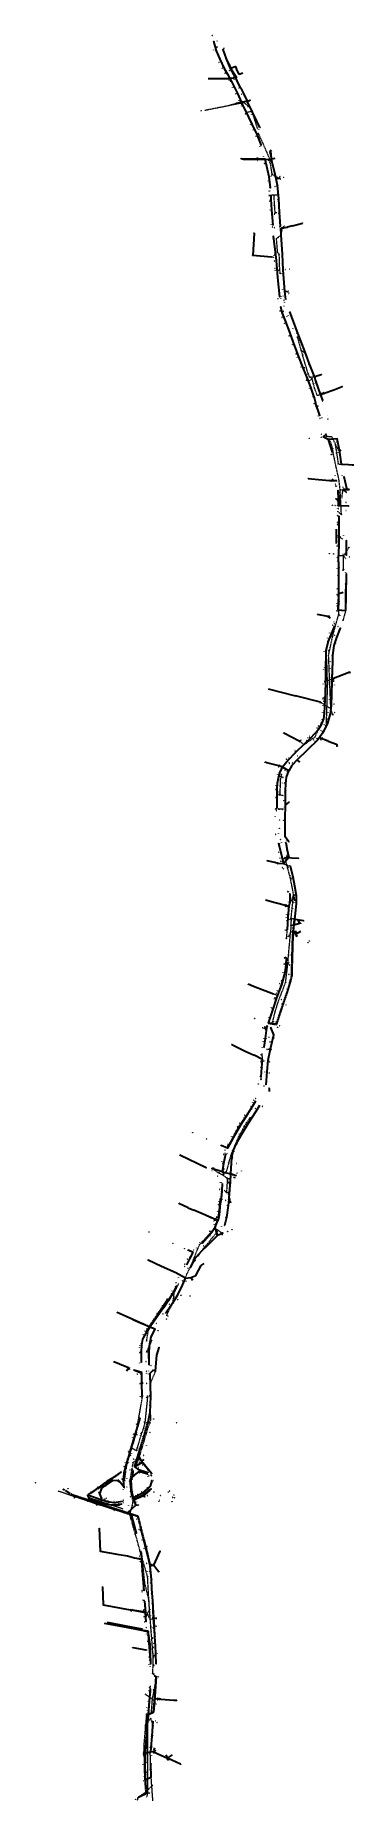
# Model space of a CAD drawing. Header units: metres. Extents: x 105014 to 106175, y 111717 to 118146.
import ezdxf

# ---------------------------------------------------------------- set-up
doc = ezdxf.new("R2010")
doc.units = ezdxf.units.M
doc.linetypes.add('DASHDOT', pattern=[3.556, 2.54, -0.508, 0, -0.508])
doc.linetypes.add('DASHED', pattern=[1.524, 1.27, -0.254])
for name, color, linetype, lineweight in [('35-RH-PLUV-COLECTOR', 96, 'CONTINUOUS', 30), ('35-RH-PLUV-INTERCEPTOR', 3, 'DASHED', 40), ('35-RH-PLUV-NODOS', 94, 'CONTINUOUS', 13), ('35-RH-PLUV-RETIRO', 8, 'DASHDOT', 13)]:
    doc.layers.add(name, color=color, linetype=linetype, lineweight=lineweight)

# ---------------------------------------------------------------- blocks, each defined once
blk = doc.blocks.new('POZO_PLUV')
for p, q in [((-0.42, -0.42), (0.42, 0.42)), ((-0.42, 0.42), (0.42, -0.42))]:
    blk.add_line(p, q)
blk.add_circle((0, 0), 0.6)
blk = doc.blocks.new('SUMIDERO')
for p, q in [((-0.25, -0.2), (-0.25, 0.2)), ((0, -0.2), (0, 0.2)), ((0.25, -0.2), (0.25, 0.2))]:
    blk.add_line(p, q)
blk.add_lwpolyline([(-0.5, -0.2), (0.5, -0.2), (0.5, 0.2), (-0.5, 0.2)], close=True)

msp = doc.modelspace()

# ---------------------------------------------------------------- linework, layer by layer
at = {"layer": '35-RH-PLUV-COLECTOR'}
for points in [[(105663.0524, 118124.7117), (105673.2882, 118089.1397)], [(105663.0524, 118124.7117), (105673.2882, 118089.1397)], [(105697.3417, 118094.5606), (105709.2569, 118061.0148)], [(105697.3417, 118094.5606), (105709.2569, 118061.0148)], [(105673.2882, 118089.1397), (105686.57, 118059.04)], [(105673.2882, 118089.1397), (105686.57, 118059.04)], [(105686.57, 118059.04), (105702.7448, 118025.3241)], [(105686.57, 118059.04), (105702.7448, 118025.3241)], [(105709.2569, 118061.0148), (105724.1576, 118025.82)], [(105709.2569, 118061.0148), (105725.9247, 118025.0486)], [(105744.303, 118031.969), (105726.6803, 118025.3331)], [(105756.6748, 118004.409), (105752.0242, 118013.1939), (105748.2384, 118021.9098), (105744.303, 118031.969)], [(105644.424, 117988.4117), (105716.4484, 117988.402)], [(105702.7448, 118025.3241), (105713.8681, 118004.7455)], [(105702.7448, 118025.3241), (105713.8681, 118004.7455)], [(105713.8681, 118004.7455), (105726.6241, 117982.4119)], [(105713.8681, 118004.7455), (105726.6241, 117982.4119)], [(105717.2379, 117988.3988), (105747.2296, 117992.6838)], [(105724.1576, 118025.82), (105748.7196, 117982.0418)], [(105726.3542, 118024.3649), (105747.2296, 117992.6838)], [(105726.6241, 117982.4119), (105739.6347, 117956.0711)], [(105726.6241, 117982.4119), (105739.6347, 117956.0711)], [(105736.2525, 117996.5289), (105747.2296, 117992.6838)], [(105763.4933, 117953.2157), (105748.7196, 117982.0418)], [(105763.4933, 117953.2157), (105748.7196, 117982.0418)], [(105756.6748, 118004.409), (105770.7212, 118009.9512)], [(105739.6347, 117956.0711), (105750.3582, 117933.7307)], [(105739.6347, 117956.0711), (105750.3582, 117933.7307)], [(105765.5728, 117902.0047), (105744.1533, 117897.4577)], [(105765.5728, 117902.0047), (105744.1533, 117897.4577)], [(105750.3582, 117933.7307), (105765.5728, 117902.0047)], [(105750.3582, 117933.7307), (105765.5728, 117902.0047)], [(105763.4933, 117953.2157), (105773.7516, 117932.23)], [(105763.4933, 117953.2157), (105773.7516, 117932.23)], [(105786.3347, 117906.2516), (105765.5728, 117902.0047)], [(105786.3347, 117906.2516), (105765.5728, 117902.0047)], [(105781.4163, 117870.8544), (105765.5728, 117902.0047)], [(105781.4163, 117870.8544), (105765.5728, 117902.0047)], [(105773.7516, 117932.23), (105786.3347, 117906.2516)], [(105773.7516, 117932.23), (105786.3347, 117906.2516)], [(105804.6017, 117868.4311), (105786.3347, 117906.2516)], [(105804.6017, 117868.4311), (105786.3347, 117906.2516)], [(105786.4657, 117906.2817), (105795.417, 117908.343)], [(105797.947, 117909.5024), (105795.417, 117908.343)], [(105803.2519, 117824.451), (105781.4163, 117870.8544)], [(105803.2519, 117824.451), (105781.4163, 117870.8544)], [(105821.3417, 117833.8181), (105804.6017, 117868.4311)], [(105821.3417, 117833.8181), (105804.6017, 117868.4311)], [(105824.6225, 117780.3959), (105803.2519, 117824.451)], [(105824.6225, 117780.3959), (105803.2519, 117824.451)], [(105832.4192, 117810.6761), (105821.3417, 117833.8181)], [(105832.4192, 117810.6761), (105821.3417, 117833.8181)], [(105836.7237, 117747.1354), (105824.6225, 117780.3959)], [(105836.7237, 117747.1354), (105824.6225, 117780.3959)], [(105869.919, 117721.4841), (105872.9682, 117728.8003)], [(105869.919, 117721.4841), (105872.9682, 117728.8003)], [(105876.4055, 117695.4825), (105869.919, 117721.4841)], [(105876.4055, 117695.4825), (105869.919, 117721.4841)], [(105763.697, 117696.963), (105772.14, 117694.96)], [(105763.697, 117696.963), (105791.023, 117696.43)], [(105772.14, 117694.96), (105868.9, 117693.3148)], [(105791.023, 117696.43), (105818.6579, 117695.9637)], [(105851.9234, 117695.4023), (105818.6579, 117695.9637)], [(105851.9234, 117695.4023), (105818.6579, 117695.9637)], [(105866.6104, 117630.69), (105851.9233, 117695.4025)], [(105866.6104, 117630.69), (105851.9233, 117695.4025)], [(105876.53, 117689.22), (105868.9, 117693.3148)], [(105876.53, 117689.22), (105868.9, 117693.3148)], [(105875.6288, 117695.248), (105869.6646, 117693.5496)], [(105890.3493, 117629.6319), (105876.5238, 117689.2193)], [(105890.3493, 117629.6319), (105876.5238, 117689.2193)], [(105877.2221, 117695.7183), (105888.5836, 117698.9995)], [(105871.2687, 117590.1953), (105866.6104, 117630.69)], [(105871.2687, 117590.1953), (105866.6104, 117630.69)], [(105896.9303, 117599.7308), (105890.3665, 117629.6165)], [(105895.2755, 117625.5266), (105890.3665, 117629.6165)], [(105896.9303, 117599.7308), (105890.3665, 117629.6165)], [(105895.2755, 117625.5266), (105903.8777, 117626.4023)], [(105901.2057, 117551.296), (105896.9303, 117599.7308)], [(105901.2057, 117551.296), (105896.9303, 117599.7308)], [(105872.9583, 117562.8421), (105865.4, 117561.65)], [(105873.8291, 117549.3039), (105872.9583, 117562.8421)], [(105873.8291, 117549.3039), (105872.9583, 117562.8421)], [(105876.4489, 117510.7146), (105873.8291, 117549.3039)], [(105876.4489, 117510.7146), (105873.8291, 117549.3039)], [(105904.4016, 117501.4141), (105901.2057, 117551.296)], [(105904.4016, 117501.4141), (105901.2057, 117551.296)], [(105880.2607, 117454.9609), (105876.4489, 117510.7146)], [(105880.2607, 117454.9609), (105876.4489, 117510.7146)], [(105907.6805, 117451.3173), (105904.4016, 117501.4141)], [(105907.6805, 117451.3173), (105904.4016, 117501.4141)], [(105950.878, 117452.025), (105932.5288, 117447.6376)], [(105950.878, 117452.025), (105987.19, 117462.46)], [(105811.137, 117426.106), (105806.362, 117344.502)], [(105891.7642, 117338.1882), (105882.06, 117415.03)], [(105891.7642, 117338.1882), (105882.06, 117415.03)], [(105908.2563, 117443.2169), (105932.5288, 117447.6376)], [(105908.2563, 117443.2169), (105932.5288, 117447.6376)], [(105909.5621, 117418.9603), (105908.2563, 117443.2169)], [(105909.5621, 117418.9603), (105908.2563, 117443.2169)], [(105914.4433, 117349.1931), (105909.5621, 117418.9603)], [(105914.4433, 117349.1931), (105909.5621, 117418.9603)], [(105913.1466, 117447.8109), (105913.2895, 117444.0423)], [(105875.0294, 117337.9981), (105806.362, 117344.502)], [(105895.0319, 117297.2723), (105891.7642, 117338.1882)], [(105895.0319, 117297.2723), (105891.7642, 117338.1882)], [(105916.0626, 117319.4737), (105914.4433, 117349.1931)], [(105916.0626, 117319.4737), (105914.4433, 117349.1931)], [(105897.9867, 117264.0581), (105895.0319, 117297.2723)], [(105897.9867, 117264.0581), (105895.0319, 117297.2723)], [(105904.7049, 117193.5968), (105897.9867, 117264.0581)], [(105904.7049, 117193.5968), (105897.9867, 117264.0581)], [(105917.6781, 117291.8768), (105916.0626, 117319.4737)], [(105917.6781, 117291.8768), (105916.0626, 117319.4737)], [(105923.0703, 117213.109), (105917.6781, 117291.8768)], [(105923.0703, 117213.109), (105917.6781, 117291.8768)], [(105933.3089, 117211.5118), (105923.0629, 117213.1369)], [(105933.3089, 117211.5118), (105923.0629, 117213.1369)], [(105927.0594, 117184.2777), (105923.0703, 117213.109)], [(105927.0594, 117184.2777), (105923.0703, 117213.109)], [(105914.1041, 117136.7664), (105909.1106, 117157.4723)], [(105914.1041, 117136.7664), (105909.1106, 117157.4723)], [(105925.99, 117106.35), (105914.1041, 117136.7664)], [(105925.99, 117106.35), (105914.1041, 117136.7664)], [(105958.3336, 117094.3425), (105942.0684, 117138.8225)], [(105958.3336, 117094.3425), (105942.0684, 117138.8225)], [(105941.82, 117064.9), (105925.99, 117106.35)], [(105941.82, 117064.9), (105925.99, 117106.35)], [(105954.6548, 117027.521), (105941.82, 117064.9)], [(105954.6548, 117027.521), (105941.82, 117064.9)], [(105968.8363, 117067.5069), (105958.3336, 117094.3425)], [(105968.8363, 117067.5069), (105958.3336, 117094.3425)], [(105979.1332, 117039.2012), (105968.8363, 117067.5069)], [(105979.1332, 117039.2012), (105968.8363, 117067.5069)], [(105970.2277, 116985.2811), (105954.6548, 117027.521)], [(105970.2277, 116985.2811), (105954.6548, 117027.521)], [(105996.8817, 116992.1305), (105979.1332, 117039.2012)], [(105996.8817, 116992.1305), (105979.1332, 117039.2012)], [(105984.735, 116947.8743), (105970.2277, 116985.2811)], [(105984.735, 116947.8743), (105970.2277, 116985.2811)], [(106006.0738, 116896.1116), (105984.735, 116947.8743)], [(106006.0738, 116896.1116), (105984.735, 116947.8743)], [(106012.5158, 116952.2661), (105996.8817, 116992.1305)], [(106012.5158, 116952.2661), (105996.8817, 116992.1305)], [(106030.9059, 116903.1639), (106012.5158, 116952.2661)], [(106030.9059, 116903.1639), (106012.5158, 116952.2661)], [(106018.1164, 116864.9781), (106006.0738, 116896.1116)], [(106018.1164, 116864.9781), (106006.0738, 116896.1116)], [(106030.9059, 116903.1639), (106036.192, 116904.858)], [(106037.9783, 116883.7388), (106030.9059, 116903.1639)], [(106037.9783, 116883.7388), (106030.9059, 116903.1639)], [(106036.192, 116904.858), (106056.072, 116911.188)], [(106053.9374, 116838.9981), (106037.9783, 116883.7388)], [(106053.9374, 116838.9981), (106037.9783, 116883.7388)], [(106028.6038, 116831.6958), (106018.1164, 116864.9781)], [(106028.6038, 116831.6958), (106018.1164, 116864.9781)], [(106028.6038, 116831.6958), (106035.1975, 116808.0113)], [(106028.6038, 116831.6958), (106035.1975, 116808.0113)], [(106050.5802, 116761.2958), (106035.1975, 116808.0113)], [(106050.5802, 116761.2958), (106035.1975, 116808.0113)], [(106061.7115, 116817.3541), (106053.9195, 116838.8825)], [(106061.7115, 116817.3541), (106053.9195, 116838.8825)], [(106067.1049, 116843.3035), (106053.9374, 116838.9981)], [(106063.5257, 116842.1708), (106053.9374, 116838.9981)], [(106057.3517, 116840.7135), (106058.3785, 116842.5912)], [(106057.7474, 116839.8084), (106061.0806, 116838.9712)], [(106067.1049, 116843.3035), (106102.362, 116854.483)], [(106102.362, 116854.483), (106132.464, 116867.181)], [(106073.8155, 116693.9903), (106062.5609, 116684.0563)], [(106073.8155, 116693.9903), (106062.5609, 116684.0563)], [(106082.5959, 116674.7532), (106062.5609, 116684.0563)], [(106082.5959, 116674.7532), (106062.5609, 116684.0563)], [(106114.5332, 116676.5148), (106082.5959, 116674.7532)], [(106114.5332, 116676.5148), (106082.5959, 116674.7532)], [(106097.449, 116627.5123), (106082.5959, 116674.7532)], [(106097.449, 116627.5123), (106082.5959, 116674.7532)], [(106122.1974, 116634.7837), (106114.5332, 116676.5148)], [(106122.1974, 116634.7837), (106114.5332, 116676.5148)], [(106122.16, 116635.02), (106122.16, 116635.02), (106127.0474, 116635.2731)], [(106130.3928, 116584.2398), (106122.1612, 116635.0183)], [(106130.3928, 116584.2398), (106122.1612, 116635.0183)], [(106130.3928, 116584.2398), (106133.149, 116584.005)], [(106133.149, 116584.005), (106155.4077, 116582.6571)], [(106155.4077, 116582.6571), (106168.777, 116581.8435), (106174.5332, 116581.4156)], [(106008.5962, 116532.5622), (106008.5962, 116532.5622), (106045.918, 116529.015)], [(106045.918, 116529.015), (106045.918, 116529.015), (106086.6853, 116524.7901)], [(106112.4117, 116523.3616), (106086.6426, 116524.7945)], [(106086.6853, 116524.7901), (106094.319, 116523.999)], [(106112.4117, 116523.3616), (106094.3348, 116524.0813)], [(106117.0787, 116489.3692), (106119.7314, 116456.0904)], [(106117.0787, 116489.3692), (106119.7314, 116456.0904)], [(106136.8058, 116490.7017), (106148.5608, 116480.6758)], [(106138.4967, 116538.9326), (106149.1169, 116492.6796)], [(106138.4967, 116538.9326), (106149.1169, 116492.6796)], [(106109.1888, 116458.3934), (106119.7314, 116456.0904)], [(106120.6776, 116432.6893), (106116.11, 116432.91)], [(106120.6776, 116432.6893), (106116.11, 116432.91)], [(106119.7314, 116456.0904), (106120.6776, 116432.6893)], [(106119.7314, 116456.0904), (106120.6776, 116432.6893)], [(106155.4204, 116431.603), (106120.6776, 116432.6893)], [(106155.4204, 116431.603), (106120.6776, 116432.6893)], [(106119.997, 116366.6153), (106119.8287, 116320.4653)], [(106119.997, 116366.6153), (106119.8287, 116320.4653)], [(106120.7164, 116394.4125), (106119.997, 116366.6153)], [(106120.7164, 116394.4125), (106119.997, 116366.6153)], [(106110.469, 116347.3474), (106109.9374, 116295.922)], [(106119.8931, 116302.7926), (106119.3614, 116251.3671)], [(106119.8934, 116302.7922), (106119.3928, 116250.8727)], [(106119.8287, 116320.4653), (106119.8931, 116302.7926)], [(106119.8287, 116320.4653), (106119.8931, 116302.7926)], [(106147.6415, 116287.6243), (106148.144, 116306.4893)], [(106147.6415, 116287.6243), (106148.144, 116306.4893)], [(106120.5866, 116207.5295), (106119.3577, 116250.8707)], [(106120.5866, 116207.5295), (106119.3614, 116251.3671)], [(106147.6516, 116252.361), (106147.6415, 116287.6243)], [(106147.6516, 116252.361), (106147.6415, 116287.6243)], [(106119.9298, 116134.9166), (106120.5866, 116207.5295)], [(106119.9298, 116134.9166), (106120.5866, 116207.5295)], [(106135.7042, 116197.3836), (106137.4407, 116201.7963)], [(106147.4391, 116186.1047), (106147.1988, 116145.08)], [(106147.4391, 116186.1047), (106147.1988, 116145.08)], [(106118.77, 116077.4971), (106119.6935, 116111.2422)], [(106118.77, 116077.4971), (106119.6935, 116111.2422)], [(106119.6935, 116111.2422), (106119.9298, 116134.9166)], [(106119.6935, 116111.2422), (106119.9298, 116134.9166)], [(106135.6059, 116117.5379), (106120.556, 116112.173)], [(106145.7008, 116051.7149), (106146.5007, 116102.8957)], [(106145.7008, 116051.7149), (106146.5007, 116102.8957)], [(106146.5007, 116102.8957), (106147.1988, 116145.08)], [(106146.5007, 116102.8957), (106147.1988, 116145.08)], [(106079.579, 116029.395), (106042.8508, 116036.3783)], [(106118.1393, 116054.3863), (106145.7153, 116051.7151)], [(106118.1393, 116054.3863), (106145.7153, 116051.7151)], [(106118.14, 116054.3969), (106118.77, 116077.4971)], [(106118.14, 116054.3969), (106118.77, 116077.4971)], [(106085.7496, 116030.4546), (106079.579, 116029.395)], [(106090.1505, 116023.6971), (106079.579, 116029.395)], [(106103.9238, 115995.3144), (106092.9022, 115968.5149)], [(106103.9238, 115995.3144), (106092.9022, 115968.5149)], [(106125.6024, 115987.501), (106112.155, 115953.59)], [(106125.6024, 115987.501), (106112.155, 115953.59)], [(106081.0368, 115939.6638), (106072.8297, 115904.0868)], [(106081.0368, 115939.6638), (106072.8297, 115904.0868)], [(106092.9022, 115968.5149), (106081.0368, 115939.6638)], [(106092.9022, 115968.5149), (106081.0368, 115939.6638)], [(106102.4484, 115923.8063), (106096.9258, 115887.9453)], [(106102.4484, 115923.8063), (106096.9258, 115887.9453)], [(106112.155, 115953.59), (106102.4484, 115923.8063)], [(106112.155, 115953.59), (106102.4484, 115923.8063)], [(106072.8297, 115904.0868), (106071.469, 115832.225)], [(106072.8297, 115904.0868), (106071.469, 115832.225)], [(106096.5276, 115863.9893), (106096.0134, 115838.2183)], [(106096.5276, 115863.9893), (106096.0134, 115838.2183)], [(106096.9258, 115887.9453), (106096.5276, 115863.9893)], [(106096.9258, 115887.9453), (106096.5276, 115863.9893)], [(106071.2296, 115787.1877), (106069.5042, 115722.7518)], [(106071.2296, 115787.1877), (106069.5042, 115722.7518)], [(106071.469, 115832.225), (106071.2296, 115787.1877)], [(106071.469, 115832.225), (106071.2296, 115787.1877)], [(106094.7829, 115801.1889), (106092.7179, 115704.1824)], [(106094.462, 115791.5326), (106092.7179, 115704.1824)], [(106096.091, 115838.2169), (106094.462, 115791.5326)], [(106101.5355, 115794.9314), (106094.462, 115791.5326)], [(106096.091, 115838.2169), (106094.7829, 115801.1889)], [(106161.3105, 115821.6215), (106160.1101, 115826.5944), (106094.7829, 115801.1889)], [(106100.279, 115799.6302), (106094.7829, 115801.1889)], [(105862.2417, 115766.6072), (105961.7495, 115740.9194)], [(106053.1672, 115717.3161), (105961.7495, 115740.9194)], [(106069.5042, 115722.7518), (106068.2812, 115704.3677)], [(106069.5042, 115722.7518), (106068.2812, 115704.3677)], [(106063.7943, 115656.7668), (106054.5034, 115632.6822)], [(106063.7943, 115656.7668), (106054.5034, 115632.6822)], [(106066.4419, 115674.6976), (106063.7943, 115656.7668)], [(106066.4419, 115674.6976), (106063.7943, 115656.7668)], [(106068.2812, 115704.3677), (106066.4419, 115674.6976)], [(106068.2812, 115704.3677), (106066.4419, 115674.6976)], [(106089.0052, 115675.8438), (106078.92, 115641.223)], [(106089.0052, 115675.8438), (106078.92, 115641.223)], [(106092.7179, 115704.1824), (106089.0052, 115675.8438)], [(106092.7179, 115704.1824), (106089.0052, 115675.8438)], [(105919.371, 115605.489), (105977.9942, 115576.1136)], [(106016.3739, 115586.1785), (105996.7867, 115566.9338)], [(106016.3739, 115586.1785), (105996.7867, 115566.9338)], [(106043.5247, 115615.5909), (106016.3739, 115586.1785)], [(106043.5247, 115615.5909), (106016.3739, 115586.1785)], [(106061.6323, 115606.5438), (106042.0877, 115579.8827)], [(106061.6323, 115606.5438), (106042.0877, 115579.8827)], [(106050.1606, 115587.3407), (106042.0877, 115579.8827)], [(106050.1606, 115587.3407), (106042.0877, 115579.8827)], [(106054.5034, 115632.6822), (106043.5247, 115615.5909)], [(106054.5034, 115632.6822), (106043.5247, 115615.5909)], [(106080.9687, 115575.3656), (106050.1606, 115587.3407)], [(106080.9687, 115575.3656), (106050.1606, 115587.3407)], [(106078.92, 115641.223), (106061.6323, 115606.5438)], [(106078.92, 115641.223), (106061.6323, 115606.5438)], [(105960.2568, 115531.5503), (105936.246, 115507.1456)], [(105960.2568, 115531.5503), (105936.246, 115507.1456)], [(105996.7867, 115566.9338), (105960.2568, 115531.5503)], [(105996.7867, 115566.9338), (105960.2568, 115531.5503)], [(106042.0877, 115579.8827), (105968.2781, 115508.0215)], [(106042.0877, 115579.8827), (105968.2781, 115508.0215)], [(106080.6873, 115577.3861), (106080.8515, 115576.2075)], [(106080.9687, 115575.3656), (106111.39, 115564.19)], [(106111.39, 115564.19), (106113.848, 115556.835)], [(105857.734, 115497.003), (105851.121, 115498.815)], [(105910.8002, 115483.2416), (105857.734, 115497.003)], [(105903.7786, 115457.4403), (105914.4428, 115481.4373)], [(105903.7786, 115457.4403), (105914.4428, 115481.4373)], [(105914.4428, 115481.4373), (105910.77, 115483.24)], [(105914.4428, 115481.4373), (105910.77, 115483.24)], [(105936.246, 115507.1456), (105914.4428, 115481.4373)], [(105936.246, 115507.1456), (105914.4428, 115481.4373)], [(105938.0376, 115467.4214), (105914.4428, 115481.4373)], [(105938.0376, 115467.4214), (105914.4428, 115481.4373)], [(105929.1727, 115444.3154), (105938.0376, 115467.4214)], [(105929.1727, 115444.3154), (105938.0376, 115467.4214)], [(105948.8477, 115486.858), (105938.0376, 115467.4214)], [(105948.8477, 115486.858), (105938.0376, 115467.4214)], [(105968.2781, 115508.0215), (105948.8477, 115486.858)], [(105968.2781, 115508.0215), (105948.8477, 115486.858)], [(105976.98, 115500.71), (105968.2781, 115508.0215)], [(105976.98, 115500.71), (105968.2781, 115508.0215)], [(105895.1519, 115332.8881), (105895.4014, 115401.2001)], [(105895.1519, 115332.8881), (105895.4014, 115401.2001)], [(105895.4014, 115401.2001), (105896.3686, 115424.2532)], [(105895.4014, 115401.2001), (105896.3686, 115424.2532)], [(105896.3686, 115424.2532), (105903.7786, 115457.4403)], [(105896.3686, 115424.2532), (105903.7786, 115457.4403)], [(105910.3029, 115456.1225), (105909.7861, 115456.9036)], [(105925.7761, 115344.3719), (105926.0525, 115395.8613)], [(105925.7761, 115344.3719), (105926.0525, 115395.8613)], [(105926.0525, 115395.8613), (105926.4549, 115419.884)], [(105926.0525, 115395.8613), (105926.4549, 115419.884)], [(105926.4549, 115419.884), (105929.1727, 115444.3154)], [(105926.4549, 115419.884), (105929.1727, 115444.3154)], [(105903.5286, 115379.9828), (105899.6588, 115381.4724)], [(105925.1587, 115292.7199), (105925.7761, 115344.3719)], [(105925.1587, 115292.7199), (105925.7761, 115344.3719)], [(105938.33, 115354.03), (105925.7761, 115344.3719)], [(105938.33, 115354.03), (105925.7761, 115344.3719)], [(105924.94, 115227.12), (105925.1587, 115292.7199)], [(105924.94, 115227.12), (105925.1587, 115292.7199)], [(105900.5608, 115203.9791), (105912.4167, 115154.7039)], [(105900.5608, 115203.9791), (105912.4167, 115154.7039)], [(105937.96, 115209.12), (105924.94, 115227.12)], [(105937.96, 115209.12), (105924.94, 115227.12)], [(105926.7314, 115206.4318), (105931.5493, 115178.5145)], [(105926.7314, 115206.4318), (105931.5493, 115178.5145)], [(105887.004, 115133.635), (105858.918, 115140.381)], [(105912.4167, 115154.7039), (105918.7617, 115128.4717)], [(105912.4167, 115154.7039), (105918.7617, 115128.4717)], [(105937.4687, 115151.5738), (105918.7709, 115128.4579)], [(105937.4687, 115151.5738), (105918.7709, 115128.4579)], [(105973.2777, 115148.8655), (105923.474, 115151.435)], [(105931.5493, 115178.5145), (105937.4687, 115151.5738)], [(105931.5493, 115178.5145), (105937.4687, 115151.5738)], [(105899.12, 115130.65), (105887.004, 115133.635)], [(105918.7709, 115128.4579), (105899.12, 115130.65)], [(105918.7709, 115128.4579), (105899.12, 115130.65)], [(105943.3201, 115121.2843), (105952.2468, 115081.1688)], [(105943.3201, 115121.2843), (105952.2468, 115081.1688)], [(105952.2468, 115081.1688), (105958.512, 115049.4829)], [(105952.2468, 115081.1688), (105958.512, 115049.4829)], [(105941.4138, 115020.219), (105941.1647, 114990.0356)], [(105941.4138, 115020.219), (105941.1647, 114990.0356)], [(105958.5346, 115049.488), (105964.7128, 115013.8068)], [(105958.5346, 115049.488), (105964.7128, 115013.8068)], [(105964.7128, 115013.8068), (105964.684, 114984.6783)], [(105964.7128, 115013.8068), (105964.684, 114984.6783)], [(105870.137, 114992.214), (105854.262, 114997.136)], [(105921.1026, 114978.7939), (105870.137, 114992.214)], [(105921.1, 114978.83), (105938.2644, 114974.3238)], [(105921.1, 114978.83), (105938.2644, 114974.3238)], [(105938.2644, 114974.3238), (105934.6305, 114934.2422)], [(105938.2644, 114974.3238), (105934.6305, 114934.2422)], [(105941.1664, 114989.9825), (105938.2369, 114974.3302)], [(105941.1664, 114989.9825), (105938.2369, 114974.3302)], [(105962.1141, 114959.7656), (105958.8618, 114927.6617)], [(105962.1141, 114959.7656), (105958.8618, 114927.6617)], [(105964.684, 114984.6783), (105962.1141, 114959.7656)], [(105964.684, 114984.6783), (105962.1141, 114959.7656)], [(105934.6305, 114934.2422), (105931.6452, 114888.8601)], [(105934.6305, 114934.2422), (105931.6452, 114888.8601)], [(105964.2766, 114882.9274), (105953.6232, 114881.4584)], [(105981.1617, 114912.4145), (105956.3859, 114906.1999)], [(105991.807, 114921.157), (105969.2352, 114925.1739), (105958.8618, 114927.6617)], [(105962.7199, 114869.8595), (105964.2766, 114882.9274)], [(105965.5444, 114874.6184), (105964.2766, 114882.9274)], [(105980.2173, 114882.3273), (105965.5444, 114874.6184)], [(105979.1864, 114913.8701), (105969.2352, 114925.1739)], [(105962.7199, 114869.8595), (105968.827, 114865.802)], [(105927.0454, 114761.5112), (105923.5783, 114733.8904)], [(105927.0454, 114761.5112), (105923.5783, 114733.8904)], [(105928.3546, 114787.6686), (105927.0454, 114761.5112)], [(105928.3546, 114787.6686), (105927.0454, 114761.5112)], [(105809.5297, 114682.7219), (105789.823, 114690.281)], [(105913.326, 114697.2996), (105900, 114660.527)], [(105910.6003, 114688.9404), (105900, 114660.527)], [(105923.5783, 114733.8904), (105910.6003, 114688.9404)], [(105923.5783, 114733.8904), (105913.326, 114697.2996)], [(105942.056, 114696.0486), (105931.0398, 114659.4867)], [(105942.056, 114696.0486), (105931.0398, 114659.4867)], [(105882.3534, 114654.7881), (105882.3534, 114654.7881), (105809.5123, 114682.6762)], [(105892.2176, 114637.0581), (105880.7706, 114603.0429)], [(105892.2176, 114637.0581), (105880.7706, 114603.0429)], [(105899.9933, 114660.5084), (105892.2176, 114637.0581)], [(105899.9933, 114660.5084), (105892.2176, 114637.0581)], [(105880.7706, 114603.0429), (105862.4946, 114549.3813)], [(105880.7706, 114603.0429), (105862.4946, 114549.3813)], [(105856.5287, 114522.5009), (105850.5576, 114535.7332)], [(105852.9574, 114492.7667), (105856.5287, 114522.5009)], [(105852.9574, 114492.7667), (105856.5287, 114522.5009)], [(105856.5287, 114522.5009), (105859.4629, 114537.6372)], [(105871.5639, 114454.9284), (105883.1681, 114506.4099)], [(105871.5639, 114454.9284), (105883.1681, 114506.4099)], [(105883.1681, 114506.4099), (105872.4756, 114533.5995)], [(105883.1681, 114506.4099), (105872.4756, 114533.5995)], [(105729.541, 114471.11), (105779.221, 114447.149)], [(105779.221, 114447.149), (105811.2825, 114432.0072)], [(105842.1981, 114416.5642), (105811.3263, 114432.0999)], [(105842.1981, 114416.5642), (105811.3263, 114432.0999)], [(105847.8406, 114460.8244), (105852.9574, 114492.7667)], [(105847.8406, 114460.8244), (105852.9574, 114492.7667)], [(105862.4308, 114414.2463), (105871.5639, 114454.9284)], [(105862.4308, 114414.2463), (105871.5639, 114454.9284)], [(105837.1396, 114353.8005), (105839.6982, 114387.0608)], [(105837.1396, 114353.8005), (105839.6982, 114387.0608)], [(105839.6982, 114387.0608), (105842.1981, 114416.5642)], [(105839.6982, 114387.0608), (105842.1981, 114416.5642)], [(105855.27, 114324.45), (105858.5492, 114373.296)], [(105855.27, 114324.45), (105858.5492, 114373.296)], [(105858.5492, 114373.296), (105862.424, 114414.2469)], [(105858.5492, 114373.296), (105862.424, 114414.2469)], [(105866.1788, 114311.4734), (105866.1397, 114300.1407)], [(105805.2057, 114246.1346), (105781.23, 114208.21)], [(105805.2057, 114246.1346), (105781.23, 114208.21)], [(105815.9195, 114264.6712), (105805.2057, 114246.1346)], [(105815.9195, 114264.6712), (105805.2057, 114246.1346)], [(105830.7644, 114248.4097), (105817.1397, 114226.8281)], [(105830.7644, 114248.4097), (105817.1397, 114226.8281)], [(105761.8785, 114177.2373), (105747.8641, 114154.5935)], [(105761.8785, 114177.2373), (105747.8641, 114154.5935)], [(105781.23, 114208.21), (105761.8785, 114177.2373)], [(105781.23, 114208.21), (105761.8785, 114177.2373)], [(105791.104, 114185.5872), (105762.4499, 114139.8535)], [(105791.104, 114185.5872), (105762.4499, 114139.8535)], [(105817.1397, 114226.8281), (105791.104, 114185.5872)], [(105817.1397, 114226.8281), (105791.104, 114185.5872)], [(105734.8164, 114131.6967), (105714.707, 114093.1259)], [(105734.8164, 114131.6967), (105714.707, 114093.1259)], [(105747.8641, 114154.5935), (105734.8164, 114131.6967)], [(105747.8641, 114154.5935), (105734.8164, 114131.6967)], [(105744.1414, 114107.7237), (105735.5607, 114086.4457)], [(105744.1414, 114107.7237), (105735.5607, 114086.4457)], [(105762.4472, 114139.8491), (105744.1414, 114107.7237)], [(105762.4472, 114139.8491), (105744.1414, 114107.7237)], [(105636.599, 114022.162), (105540.559, 114068.525)], [(105713.9308, 114093.4722), (105690.8806, 114103.7565)], [(105713.9308, 114093.4722), (105690.8806, 114103.7565)], [(105706.8904, 114071.2562), (105700.2699, 114037.6305)], [(105706.8904, 114071.2562), (105700.2699, 114037.6305)], [(105729.2259, 114059.3113), (105725.7042, 113999.9239)], [(105729.2259, 114059.3113), (105725.7042, 113999.9239)], [(105735.5607, 114086.4457), (105729.2259, 114059.3113)], [(105735.5607, 114086.4457), (105729.2259, 114059.3113)], [(105695.3607, 114007.1276), (105656.732, 114019.846)], [(105695.3607, 114007.1276), (105656.732, 114019.846)], [(105700.2699, 114037.6305), (105695.3348, 114007.1575)], [(105700.2699, 114037.6305), (105695.3348, 114007.1575)], [(105695.3607, 114007.1276), (105725.6853, 113999.9349)], [(105695.3607, 114007.1276), (105725.6853, 113999.9349)], [(105725.6853, 113999.9349), (105724.299, 113970.1352)], [(105725.6853, 113999.9349), (105724.299, 113970.1352)], [(105746.1067, 113993.3758), (105725.6853, 113999.9349)], [(105746.1067, 113993.3758), (105725.6853, 113999.9349)], [(105693.133, 113936.5623), (105690.1407, 113905.7712)], [(105693.133, 113936.5623), (105691.2616, 113910.5455)], [(105694.7454, 113964.6758), (105693.133, 113936.5623)], [(105694.7454, 113964.6758), (105693.133, 113936.5623)], [(105720.863, 113932.5512), (105718.6586, 113906.3722)], [(105720.863, 113932.5512), (105718.6586, 113906.3722)], [(105724.299, 113970.1352), (105720.863, 113932.5512)], [(105724.299, 113970.1352), (105720.863, 113932.5512)], [(105570.499, 113876.958), (105537.403, 113891.757)], [(105570.499, 113876.958), (105591.263, 113867.946)], [(105678.8907, 113829.6959), (105591.26, 113867.94)], [(105678.8907, 113829.6959), (105591.26, 113867.94)], [(105684.7763, 113861.9477), (105682.9487, 113843.1777)], [(105684.7763, 113861.9477), (105682.9487, 113843.1777)], [(105686.3695, 113881.6099), (105684.7763, 113861.9477)], [(105686.3695, 113881.6099), (105684.7763, 113861.9477)], [(105691.2616, 113910.5455), (105686.6223, 113883.4191)], [(105690.1407, 113905.7712), (105686.6223, 113883.4191)], [(105716.3329, 113884.4936), (105710.5662, 113840.8814)], [(105716.3329, 113884.4936), (105710.5662, 113840.8814)], [(105718.6586, 113906.3722), (105716.3329, 113884.4936)], [(105718.6586, 113906.3722), (105716.3329, 113884.4936)], [(105726.1328, 113892.8713), (105724.7449, 113898.6403)], [(105621.531, 113747.3134), (105655.6338, 113786.917)], [(105621.531, 113747.3134), (105655.6338, 113786.917)], [(105655.6338, 113786.917), (105669.1241, 113806.0534)], [(105655.6338, 113786.917), (105669.1241, 113806.0534)], [(105669.1241, 113806.1756), (105678.8907, 113829.6959)], [(105669.1241, 113806.1756), (105678.8907, 113829.6959)], [(105678.0553, 113775.7825), (105669.1241, 113806.0534)], [(105678.0553, 113775.7825), (105669.1241, 113806.0534)], [(105682.9487, 113843.1777), (105678.8907, 113829.6959)], [(105682.9487, 113843.1777), (105678.8907, 113829.6959)], [(105710.5662, 113840.8814), (105703.7608, 113812.2054)], [(105710.5662, 113840.8814), (105703.7608, 113812.2054)], [(105589.3404, 113713.405), (105570.5856, 113721.9247)], [(105589.3404, 113713.405), (105570.5856, 113721.9247)], [(105622.1778, 113721.0406), (105643.6076, 113742.035)], [(105622.1778, 113721.0406), (105640.0359, 113738.5359)], [(105640.0359, 113738.5359), (105678.0475, 113775.7752)], [(105643.6076, 113742.035), (105678.0475, 113775.7752)], [(105696.5136, 113782.4011), (105678.0553, 113775.7825)], [(105696.5136, 113782.4011), (105678.0553, 113775.7825)], [(105474.253, 113663.302), (105424.525, 113686.356)], [(105525.7455, 113639.5766), (105474.24, 113663.34)], [(105566.0728, 113669.3239), (105576.6181, 113690.1036)], [(105566.0728, 113669.3239), (105576.6181, 113690.1036)], [(105576.6181, 113690.1036), (105589.0746, 113713.5441)], [(105576.6181, 113690.1036), (105589.0746, 113713.5441)], [(105579.4701, 113659.1749), (105598.9813, 113694.9142)], [(105579.4701, 113659.1749), (105598.9813, 113694.9142)], [(105598.9813, 113694.9142), (105622.1778, 113721.0406)], [(105598.9813, 113694.9142), (105622.1778, 113721.0406)], [(105599.273, 113630.413), (105618.601, 113665.832)], [(105618.601, 113665.832), (105629.0252, 113673.8315)], [(105561.7027, 113619.8316), (105525.7464, 113639.5787)], [(105561.7027, 113619.8316), (105525.7464, 113639.5787)], [(105534.02, 113562.35), (105550.6656, 113594.873)], [(105534.02, 113562.35), (105550.6656, 113594.873)], [(105550.6656, 113594.873), (105561.7027, 113619.8316)], [(105550.6656, 113594.873), (105561.7027, 113619.8316)], [(105561.7027, 113619.8316), (105581.102, 113622.422)], [(105581.102, 113622.422), (105599.273, 113630.413)], [(105581.102, 113622.422), (105586.9883, 113613.0255)], [(105498.8692, 113539.4702), (105480.4215, 113512.3387)], [(105494.2777, 113532.722), (105480.4215, 113512.3387)], [(105513.892, 113562.9), (105494.2777, 113532.722)], [(105513.892, 113562.9), (105498.8692, 113539.4702)], [(105507.7997, 113520.2498), (105523.4852, 113544.1876)], [(105507.7997, 113520.2498), (105521.1131, 113540.7296)], [(105528.9344, 113591.9133), (105513.892, 113562.9)], [(105528.9344, 113591.9133), (105513.892, 113562.9)], [(105521.1131, 113540.7296), (105534.02, 113562.35)], [(105523.5313, 113544.2297), (105534.02, 113562.35)], [(105334.44, 113485.29), (105312.493, 113495.304)], [(105369.71, 113469.89), (105334.44, 113485.29)], [(105431.74, 113442.31), (105369.71, 113469.89)], [(105369.71, 113469.89), (105405.1939, 113454.2762)], [(105460.2612, 113482.6062), (105431.74, 113442.31)], [(105460.2612, 113482.6062), (105442.2922, 113456.8729)], [(105480.4215, 113512.3387), (105460.2612, 113482.6062)], [(105480.4215, 113512.3387), (105460.2612, 113482.6062)], [(105489.3297, 113493.8136), (105507.7997, 113520.2498)], [(105489.3297, 113493.8136), (105507.7997, 113520.2498)], [(105431.74, 113442.31), (105405.2024, 113454.2954)], [(105405.6431, 113397.7729), (105420.5537, 113424.4641)], [(105405.6431, 113397.7729), (105414.4442, 113413.5471)], [(105414.4442, 113413.5471), (105431.74, 113442.31)], [(105420.5367, 113424.4514), (105431.74, 113442.31)], [(105429.4473, 113373.5595), (105436.1615, 113406.0579)], [(105429.4473, 113373.5595), (105436.1615, 113406.0579)], [(105442.2922, 113456.8729), (105431.728, 113442.298)], [(105450.722, 113434.1344), (105431.728, 113442.298)], [(105450.722, 113434.1344), (105431.728, 113442.298)], [(105436.1615, 113406.0579), (105450.7237, 113434.1344)], [(105436.1615, 113406.0579), (105450.7237, 113434.1344)], [(105400.2574, 113351.8335), (105402.415, 113376.2865)], [(105400.2574, 113351.8335), (105402.415, 113376.2865)], [(105400.785, 113313.4471), (105400.2726, 113351.8082)], [(105402.4139, 113376.2857), (105405.6431, 113397.7729)], [(105402.415, 113376.2865), (105405.6431, 113397.7729)], [(105428.0476, 113349.304), (105429.4473, 113373.5595)], [(105429.221, 113304.4917), (105428.0476, 113349.304)], [(105428.8227, 113345.6829), (105429.4473, 113373.5595)], [(105429.221, 113304.4917), (105428.8404, 113343.8533)], [(105452.441, 113282.928), (105456.4004, 113339.4292)], [(105456.4004, 113339.4292), (105465.016, 113368.38)], [(105320.477, 113306.801), (105300.338, 113315.472)], [(105353.244, 113293.146), (105320.477, 113306.801)], [(105346.281, 113282.538), (105353.244, 113293.146)], [(105353.244, 113293.146), (105358.0198, 113293.0367)], [(105353.244, 113293.146), (105356.3657, 113286.8363)], [(105401.6195, 113273.1206), (105372.5273, 113285.3224)], [(105401.5506, 113276.5365), (105372.5273, 113285.3224)], [(105402.2457, 113241.9081), (105401.5506, 113276.5365)], [(105402.2457, 113241.9081), (105401.6195, 113273.1206)], [(105430.8183, 113272.8112), (105443.0876, 113285.6329)], [(105430.8183, 113272.8112), (105443.0876, 113285.6329)], [(105430.8183, 113272.8112), (105432.5974, 113225.7143)], [(105430.8183, 113272.8112), (105432.4118, 113230.6666)], [(105443.0876, 113285.6329), (105452.441, 113282.928)], [(105443.0876, 113285.6329), (105452.441, 113282.928)], [(105403.2334, 113189.1106), (105402.2457, 113241.9081)], [(105403.2334, 113189.1106), (105402.2457, 113241.9081)], [(105432.4118, 113230.6666), (105433.965, 113189.5855)], [(105432.5974, 113225.7143), (105433.965, 113189.5855)], [(105433.965, 113189.5855), (105431.109, 113130.7452)], [(105433.965, 113189.5855), (105431.109, 113130.7452)], [(105385.8134, 113081.0192), (105373.1151, 113038.0043)], [(105386.1019, 113080.937), (105377.0206, 113050.1669)], [(105394.5004, 113110.5075), (105385.8134, 113081.0192)], [(105394.5004, 113110.5075), (105386.1015, 113080.9353)], [(105431.109, 113130.7452), (105423.4059, 113094.4863)], [(105431.109, 113130.7452), (105423.4059, 113094.4863)], [(105432.6748, 113094.758), (105423.4059, 113094.4863)], [(105432.6748, 113094.758), (105423.4059, 113094.4863)], [(105377.0206, 113050.1669), (105356.2773, 112979.0815)], [(105373.1151, 113038.0043), (105358.0377, 112986.4928)], [(105356.2773, 112979.0815), (105339.8285, 112922.1545)], [(105358.0377, 112986.4928), (105345.2482, 112942.8977)], [(105392.6952, 112972.1514), (105387.9201, 112973.5645)], [(105400.8896, 112953.7712), (105392.6952, 112972.1514)], [(105407.5057, 112959.7387), (105400.8896, 112953.7712)], [(105438.4527, 112907.8929), (105400.8896, 112953.7712)], [(105335.3667, 112885.8223), (105338.8341, 112919.3784)], [(105345.2482, 112942.8977), (105338.8263, 112919.3752)], [(105362.6849, 112885.6805), (105369.2874, 112899.4053)], [(105365.541, 112841.5705), (105363.1042, 112886.8748)], [(105369.2874, 112899.4053), (105370.1857, 112919.8389)], [(105391.0879, 112916.255), (105369.2874, 112899.4053)], [(105392.99, 112921.56), (105375.8158, 112934.3617)], [(105402.95, 112949.11), (105379.9102, 112935.6748)], [(105422.8896, 112906.1591), (105391.0879, 112916.255)], [(105424.87, 112911.92), (105392.99, 112921.56)], [(105437.65, 112908.84), (105402.95, 112949.11)], [(105252.92, 112812.89), (105204.6499, 112830.5329)], [(105211.797, 112815.787), (105204.6499, 112830.5329)], [(105252.92, 112812.89), (105204.6499, 112830.5329)], [(105211.797, 112815.787), (105204.6499, 112830.5329)], [(105254.74, 112855.34), (105247.46, 112834.81)], [(105254.74, 112855.34), (105247.46, 112834.81)], [(105247.46, 112834.81), (105254.38, 112818.45)], [(105247.46, 112834.81), (105254.38, 112818.45)], [(105268.12, 112865.27), (105254.74, 112855.34)], [(105268.12, 112865.27), (105254.74, 112855.34)], [(105296.449, 112883.2383), (105268.12, 112865.27)], [(105318.0652, 112882.1914), (105296.449, 112883.2383)], [(105337.4917, 112858.8388), (105318.0652, 112882.1914)], [(105337.6424, 112856.9246), (105335.3577, 112885.8216)], [(105363.5827, 112854.0095), (105362.6849, 112885.6805)], [(105371.4381, 112820.1721), (105363.5827, 112854.0095)], [(105371.4381, 112820.1721), (105365.541, 112841.5705)], [(105401.53, 112836.53), (105371.4381, 112820.1721)], [(105401.53, 112836.53), (105371.4381, 112820.1721)], [(105401.5, 112827.92), (105373.5377, 112812.5536)], [(105405.8524, 112826.4981), (105373.5377, 112812.5536)], [(105435.8, 112853.48), (105401.5, 112827.92)], [(105431.93, 112862.75), (105401.53, 112836.53)], [(105421.0133, 112852.061), (105401.53, 112836.53)], [(105429.3934, 112847.2195), (105405.8524, 112826.4981)], [(105413.5263, 112824.1316), (105405.8524, 112826.4981)], [(105437.89, 112883.22), (105431.93, 112862.75)], [(105250.81, 112801.7089), (105211.797, 112815.787)], [(105250.81, 112801.7089), (105211.797, 112815.787)], [(105240.095, 112796.451), (105236.6965, 112800.5247)], [(105240.095, 112796.451), (105237.2472, 112801.9891)], [(105291.75, 112793.41), (105250.81, 112801.7089)], [(105291.75, 112793.41), (105250.81, 112801.7089)], [(105254.38, 112818.45), (105252.92, 112812.89)], [(105254.38, 112818.45), (105252.92, 112812.89)], [(105280.761, 112804.4416), (105252.92, 112812.89)], [(105277.4534, 112805.3051), (105252.92, 112812.89)], [(105300.0856, 112802.2282), (105277.4534, 112805.3051)], [(105328.732, 112797.2884), (105291.75, 112793.41)], [(105319.8184, 112793.0677), (105291.75, 112793.41)], [(105330.9598, 112807.1138), (105300.0856, 112802.2282)], [(105379.2899, 112792.1909), (105349.8961, 112765.3418)], [(105379.2899, 112792.1909), (105349.8961, 112765.3418)], [(105365.2989, 112754.5805), (105349.8961, 112765.3418)], [(105365.2989, 112754.5805), (105349.8961, 112765.3418)], [(105371.4381, 112820.1721), (105373.5377, 112812.5536)], [(105371.4381, 112820.1721), (105373.5377, 112812.5536)], [(105373.5377, 112812.5536), (105379.2899, 112792.1909)], [(105373.5377, 112812.5536), (105379.2899, 112792.1909)], [(105389.158, 112794.1568), (105379.2899, 112792.1909)], [(105251.687, 112624.491), (105247.6802, 112709.3021)], [(105373.6746, 112722.9308), (105365.2989, 112754.5805)], [(105373.6746, 112722.9308), (105365.2989, 112754.5805)], [(105382.0503, 112691.2812), (105373.6746, 112722.9308)], [(105382.0503, 112691.2812), (105373.6746, 112722.9308)], [(105319.953, 112612.862), (105251.687, 112624.491)], [(105349.296, 112607.617), (105319.953, 112612.862)], [(105375.7435, 112600.7139), (105349.296, 112607.617)], [(105401.83, 112596.71), (105375.732, 112600.707)], [(105401.83, 112596.71), (105375.732, 112600.707)], [(105398.9786, 112624.7271), (105401.83, 112596.71)], [(105400.0139, 112614.4714), (105401.83, 112596.71)], [(105404.4791, 112556.0109), (105401.83, 112596.71)], [(105404.4791, 112556.0109), (105401.83, 112596.71)], [(105439.7452, 112579.1428), (105431.2659, 112572.6146), (105446.3089, 112575.058)], [(105436.8514, 112522.498), (105432.4202, 112572.8773)], [(105436.8514, 112522.498), (105432.4202, 112572.8773)], [(105446.3089, 112575.058), (105468.4865, 112626.7188)], [(105446.3089, 112575.058), (105464.573, 112551.139)], [(105409.9553, 112482.2666), (105404.4791, 112556.0109)], [(105409.9553, 112482.2666), (105404.4791, 112556.0109)], [(105438.5737, 112489.262), (105436.8514, 112522.498)], [(105438.5737, 112489.262), (105436.8514, 112522.498)], [(105258.648, 112496.174), (105261.514, 112430.163), (105261.514, 112430.163)], [(105412.2189, 112444.2585), (105415.04, 112401.58)], [(105412.2189, 112444.2585), (105414.8977, 112403.7757)], [(105442.0197, 112443.6875), (105438.5737, 112489.262)], [(105442.0197, 112443.6875), (105438.5737, 112489.262)], [(105445.1148, 112401.6486), (105442.0197, 112443.66)], [(105445.1148, 112401.6486), (105442.0197, 112443.66)], [(105261.514, 112430.163), (105359.873, 112411.906), (105359.873, 112411.906)], [(105359.873, 112411.906), (105366.6571, 112414.118)], [(105415.04, 112401.58), (105359.873, 112411.906)], [(105359.873, 112411.906), (105364.3423, 112407.6162)], [(105414.8977, 112403.7757), (105359.873, 112411.906)], [(105417.9071, 112369.0944), (105414.8977, 112403.7757)], [(105417.9071, 112369.0944), (105415.04, 112401.58)], [(105446.215, 112385.7342), (105445.1148, 112401.6486)], [(105446.215, 112385.7342), (105445.1148, 112401.6486)], [(105448.1914, 112351.0878), (105446.2154, 112385.7276)], [(105448.1914, 112351.0878), (105446.2154, 112385.7276)], [(105451.4912, 112382.1822), (105456.6353, 112382.4376)], [(105345.805, 112347.617), (105266.091, 112362.734)], [(105344.619, 112353.236), (105344.619, 112353.236), (105276.805, 112366.017)], [(105403.562, 112342.324), (105344.619, 112353.236)], [(105396.15, 112338.16), (105345.805, 112347.617)], [(105424.8994, 112335.1395), (105394.8079, 112338.4121)], [(105425.3853, 112332.7754), (105396.15, 112338.16)], [(105431.9899, 112286.1011), (105424.8994, 112335.1395)], [(105431.9899, 112286.1011), (105425.3853, 112332.7754)], [(105449.8512, 112314.7036), (105448.1914, 112351.0878)], [(105449.8512, 112314.7036), (105448.1914, 112351.0878)], [(105451.3249, 112281.6856), (105449.8512, 112314.7036)], [(105451.3249, 112281.6856), (105449.8512, 112314.7036)], [(105368.668, 112275.0489), (105416.9769, 112266.3835)], [(105433.526, 112258.8036), (105431.9899, 112286.1011)], [(105433.526, 112258.8036), (105431.9899, 112286.1011)], [(105434.7519, 112214.8238), (105433.526, 112258.8036)], [(105434.7519, 112214.8238), (105433.526, 112258.8036)], [(105452.5323, 112252.6777), (105451.3249, 112281.6856)], [(105452.5323, 112252.6777), (105451.3249, 112281.6856)], [(105454.1709, 112215.3985), (105452.5323, 112252.6777)], [(105454.1709, 112215.3985), (105452.5323, 112252.6777)], [(105432.3653, 112124.3567), (105430.2412, 112092.6329)], [(105431.9361, 112116.3531), (105430.2412, 112092.6329)], [(105428.0138, 112063.2613), (105425.6671, 112031.0598)], [(105428.0138, 112063.2613), (105425.6671, 112031.0598)], [(105430.2412, 112092.6329), (105428.0138, 112063.2613)], [(105430.2412, 112092.6329), (105428.0138, 112063.2613)], [(105470.8588, 112086.6893), (105448.6913, 112088.0598)], [(105470.8588, 112086.6893), (105448.6913, 112088.0598)], [(105470.8588, 112086.6893), (105518.7848, 112083.5974)], [(105518.7848, 112083.5974), (105529.601, 112083.005)], [(105441.9983, 112006.9449), (105437.9302, 111952.1233)], [(105441.9983, 112006.9449), (105437.9302, 111952.1233)], [(105437.9407, 111952.0918), (105434.9904, 111911.4564)], [(105437.9407, 111952.0918), (105434.9904, 111911.4564)], [(105433.67, 111894.5755), (105415.0664, 111890.9199)], [(105433.67, 111894.5755), (105415.0664, 111890.9199)], [(105434.9904, 111911.4564), (105433.67, 111894.5755)], [(105434.9904, 111911.4564), (105433.67, 111894.5755)], [(105444.83, 111895.86), (105433.67, 111894.5755)], [(105444.83, 111895.86), (105433.67, 111894.5755)], [(105444.8267, 111895.864), (105495.708, 111872.499)], [(105448.7548, 111909.5263), (105445.5756, 111902.1091)], [(105489.8842, 111883.955), (105495.729, 111872.365)], [(105495.5261, 111867.1343), (105495.729, 111872.365), (105513.4497, 111884.2668)], [(105500.8978, 111864.0125), (105495.708, 111872.499)], [(105543.292, 111849.996), (105495.708, 111872.499)], [(105434.5904, 111802.2526), (105414.7581, 111792.5432)], [(105434.5904, 111802.2526), (105414.7581, 111792.5432)], [(105433.0972, 111849.4345), (105434.5904, 111802.2526)], [(105433.0972, 111849.4345), (105434.5904, 111802.2526)]]:
    msp.add_lwpolyline(points, dxfattribs=at)
at = {"layer": '35-RH-PLUV-INTERCEPTOR'}
for points in [[(106135.4057, 116491.9113), (106149.1169, 116492.6796)], [(106135.4057, 116491.9113), (106149.1169, 116492.6796)], [(106149.1169, 116492.6796), (106157.4351, 116492.1904)], [(106149.1169, 116492.6796), (106158.2337, 116492.1435)], [(105953.557, 114881.6788), (105951.995, 114853.1628)], [(105953.557, 114881.6788), (105951.995, 114853.1628)], [(105956.3859, 114906.1999), (105953.557, 114881.6788)], [(105956.3859, 114906.1999), (105953.557, 114881.6788)], [(105953.557, 114881.6788), (105965.5444, 114874.6184)], [(105958.8618, 114927.6617), (105956.3859, 114906.1999)], [(105958.8618, 114927.6617), (105956.3859, 114906.1999)], [(105951.995, 114853.1628), (105950.3013, 114793.9606)], [(105951.995, 114853.1628), (105950.3013, 114793.9606)], [(105962.7512, 114869.8404), (105965.5444, 114874.6184)], [(105949.2925, 114758.7001), (105948.5411, 114719.9131)], [(105949.2925, 114758.7001), (105948.5411, 114719.9131)], [(105950.277, 114793.111), (105949.2925, 114758.7001)], [(105950.277, 114793.111), (105949.2925, 114758.7001)], [(105948.5411, 114719.9131), (105942.056, 114696.0486)], [(105948.5411, 114719.9131), (105942.056, 114696.0486)], [(105931.0398, 114659.4867), (105917.2412, 114619.3573)], [(105931.0398, 114659.4867), (105917.2412, 114619.3573)], [(105904.1043, 114579.5991), (105892.4377, 114544.2669)], [(105904.1043, 114579.5991), (105892.4377, 114544.2669)], [(105917.231, 114619.3258), (105904.1043, 114579.5991)], [(105917.231, 114619.3258), (105904.1043, 114579.5991)], [(105892.4377, 114544.2669), (105862.4946, 114549.3813)], [(105892.4377, 114544.2669), (105862.4946, 114549.3813)], [(105423.4059, 113094.4863), (105410.505, 113047.7732)], [(105423.4059, 113094.4863), (105410.505, 113047.7732)], [(105410.505, 113047.7732), (105394.5716, 112995.0033)], [(105410.505, 113047.7732), (105395.8487, 112999.1198)], [(105387.9201, 112973.5645), (105379.6299, 112947.5061)], [(105387.9201, 112973.5645), (105379.6299, 112947.5061)], [(105395.8487, 112999.1198), (105387.9201, 112973.5645)], [(105394.5716, 112995.0033), (105387.9201, 112973.5645)], [(105326.275, 112914.29), (105276.6882, 112877.6973)], [(105326.275, 112914.29), (105276.6882, 112877.6973)], [(105379.6299, 112947.5061), (105375.8158, 112934.3617)], [(105379.6299, 112947.5061), (105381.9697, 112941.8268)], [(105148.9398, 112830.7171), (105115.833, 112851.44)], [(105237.2472, 112801.9891), (105148.9398, 112830.7171)], [(105162.1015, 112825.1667), (105154.5826, 112820.9986)], [(105236.6965, 112800.5247), (105162.1015, 112825.1667)], [(105276.6882, 112877.6973), (105204.6499, 112830.5329)], [(105276.6882, 112877.6973), (105204.6499, 112830.5329)], [(105311.1666, 112777.5471), (105236.6965, 112800.5247)], [(105303.4264, 112780.4595), (105237.2472, 112801.9891)], [(105349.8961, 112765.3418), (105303.4264, 112780.4595)], [(105349.8961, 112765.3418), (105311.1666, 112777.5471)], [(105387.7272, 112753.319), (105349.8961, 112765.3418)], [(105387.7272, 112753.319), (105349.8961, 112765.3418)], [(105399.2142, 112707.5861), (105387.7272, 112753.319)], [(105399.2142, 112707.5861), (105387.7272, 112753.319)], [(105407.7237, 112674.5474), (105399.2142, 112707.5861)], [(105407.7237, 112674.5474), (105399.2142, 112707.5861)], [(105417.3289, 112638.1433), (105407.7237, 112674.5474)], [(105416.9652, 112639.4985), (105407.7237, 112674.5474)], [(105432.4202, 112572.8773), (105416.9652, 112639.4985)], [(105432.4202, 112572.8773), (105416.9652, 112639.4985)], [(105454.1443, 112167.2811), (105448.6913, 112088.0598)], [(105454.1443, 112167.2811), (105448.6913, 112088.0598)], [(105455.6209, 112169.0459), (105454.1443, 112167.2811)], [(105455.6209, 112169.0459), (105454.1443, 112167.2811)], [(105448.6913, 112088.0598), (105444.5951, 112039.8389)], [(105448.6913, 112088.0598), (105444.5951, 112039.8389)], [(105421.8064, 111998.2732), (105420.8928, 111965.5209)], [(105421.8064, 111998.2732), (105420.8928, 111965.5209)], [(105425.6671, 112031.0598), (105421.8064, 111998.2732)], [(105425.6671, 112031.0598), (105421.8064, 111998.2732)], [(105444.5951, 112039.8389), (105425.6671, 112031.0598)], [(105444.5951, 112039.8389), (105425.6671, 112031.0598)], [(105417.7561, 111927.1842), (105415.0664, 111890.9199)], [(105417.7561, 111927.1842), (105415.0664, 111890.9199)], [(105420.8928, 111965.5209), (105417.7561, 111927.1842)], [(105420.8928, 111965.5209), (105417.7561, 111927.1842)], [(105415.0644, 111890.9179), (105413.1865, 111844.9683)], [(105415.0644, 111890.9179), (105413.1865, 111844.9683)], [(105413.1865, 111844.9683), (105414.7581, 111792.5432)], [(105413.1865, 111844.9683), (105414.7581, 111792.5432)], [(105418.0671, 111743.7161), (105389.5205, 111729.9647)], [(105414.7581, 111792.5432), (105418.0671, 111743.7161)]]:
    msp.add_lwpolyline(points, dxfattribs=at)
at = {"layer": '35-RH-PLUV-RETIRO'}
for points in [[(105744.1533, 117897.4577), (105777.217, 117904.152)], [(105752.1901, 117897.4213), (105773.917, 117901.778)], [(105768.634, 117906.7252), (105773.906, 117901.777)], [(105773.917, 117901.778), (105799.5536, 117879.3709), (105799.5536, 117879.3709), (105808.9435, 117849.8215), (105823.9154, 117804.5358)], [(105778.0453, 117904.3427), (105786.4657, 117906.2817)], [(105631.24, 117873.386), (105726.984, 117892.367)], [(105726.941, 117893.704), (105744.1533, 117897.4577)], [(105727.1155, 117892.3886), (105752.1901, 117897.4213)], [(105781.4377, 117865.5105), (105798.657, 117869.1936)], [(105826.668, 117789.718), (105868.5641, 117694.0681)], [(105876.3225, 117696.2723), (105873.658, 117722.0453), (105872.9682, 117728.8003)], [(105818.6579, 117695.9637), (105853.9065, 117695.369)], [(105868.2268, 117692.8651), (105862.7074, 117688.9973)], [(105876.9326, 117641.5075), (105869.0119, 117692.5306)], [(105877.1349, 117641.5132), (105877.4163, 117644.3978)], [(105872.6353, 117631.7669), (105876.6986, 117639.9858)], [(105890.3493, 117629.6319), (105877.6767, 117640.1927)], [(105895.3813, 117631.226), (105895.2755, 117626.334)], [(105903.8777, 117626.4023), (105905.3313, 117622.5704)], [(105903.9342, 117631.0375), (105903.885, 117626.346)], [(105883.001, 117564.426), (105872.9583, 117562.8421)], [(105883.001, 117564.426), (105902.5608, 117566.5394)], [(105883.001, 117564.426), (105884.7898, 117525.971)], [(105884.7898, 117525.971), (105886.98, 117498.3307)], [(105885.2846, 117492.531), (105886.98, 117498.3307)], [(105893.9117, 117500.1018), (105886.98, 117498.3307)], [(105919.6742, 117450.9865), (105913.832, 117443.8599)], [(105893.0836, 117406.2284), (105909.5621, 117418.9603)], [(105901.6323, 117349.6761), (105897.127, 117354.273), (105893.0836, 117406.2284)], [(105932.5288, 117447.6376), (105913.4261, 117443.07), (105910.2906, 117426.7202), (105909.5621, 117418.9603)], [(105919.5056, 117442.7617), (105914.1252, 117443.1738)], [(105881.84, 117337.353), (105875.0294, 117337.9981)], [(105901.6323, 117349.6761), (105903.3177, 117316.344)], [(105906.5432, 117278.5771), (105903.3177, 117316.344)], [(105968.7818, 117047.4771), (105982.0778, 116999.5879), (105987.971, 116981.545)], [(105982.0778, 116999.5879), (105996.3919, 116989.956)], [(106008.1734, 116914.683), (105987.971, 116981.545)], [(106008.2473, 116910.0733), (106008.3734, 116913.1033)], [(106012.9619, 116902.4752), (106008.7058, 116913.1599)], [(106022.8624, 116896.142), (106010.5532, 116885.913), (106018.7114, 116862.5001)], [(106021.6705, 116900.2041), (106013.2606, 116901.7251)], [(106022.1644, 116896.5478), (106013.9586, 116901.3192)], [(106030.9059, 116903.1639), (106021.6705, 116900.2041)], [(106031.5635, 116860.9247), (106023.0634, 116895.36)], [(106041.8135, 116835.0026), (106031.5635, 116860.9247)], [(106042.5823, 116835.2493), (106056.9643, 116840.0051), (106067.1049, 116843.3035)], [(106060.7472, 116837.1497), (106045.9282, 116851.0175)], [(106129.8513, 116400.1977), (106125.0389, 116490.546), (106121.289, 116525.209), (106103.4199, 116606.5801), (106097.5662, 116641.9692), (106089.6109, 116667.1319), (106062.5609, 116684.0563)], [(106095.5327, 116683.2988), (106073.5136, 116685.3135)], [(106107.7692, 116656.9863), (106096.1405, 116682.6199)], [(106118.0788, 116592.6344), (106108.1535, 116655.4731)], [(106119.8525, 116634.8979), (106108.4979, 116655.5464)], [(106122.16, 116635.02), (106119.8525, 116634.8979)], [(106119.215, 116585.1216), (106117.7776, 116588.0632)], [(106119.215, 116585.1216), (106118.0788, 116592.6344)], [(106119.2353, 116585.0747), (106130.3928, 116584.2398)], [(106098.7202, 116529.3633), (106094.319, 116523.999), (106098.7606, 116522.968)], [(106115.1477, 116488.9166), (106116.8436, 116455.9329), (106116.1551, 116433.0054)], [(106131.6153, 116461.0009), (106135.3228, 116491.235)], [(106135.4057, 116491.9113), (106152.2163, 116493.9098)], [(106109.1888, 116458.3934), (106116.8436, 116455.9329)], [(106114.6066, 116413.297), (106129.8513, 116400.1977)], [(106119.0319, 116302.5452), (106123.6674, 116318.0953), (106115.8389, 116319.2172)], [(106135.303, 116311.021), (106123.6674, 116318.0953), (106127.2748, 116321.4176)], [(106115.6674, 116229.5775), (106118.6285, 116235.6411)], [(106118.6285, 116235.6411), (106118.1435, 116251.3454)], [(106137.7916, 116250.1241), (106118.1435, 116251.3454)], [(106119.6113, 116182.117), (106118.6285, 116235.6411)], [(106137.7719, 116250.1438), (106135.6634, 116257.5607)], [(106137.4407, 116201.7963), (106137.7719, 116249.2938)], [(106145.4969, 116239.3639), (106137.7546, 116250.1264)], [(106137.7719, 116250.1438), (106157.5275, 116281.7531)], [(106115.7387, 116177.8671), (106119.5809, 116182.1475)], [(106120.556, 116112.173), (106120.8276, 116142.8349), (106119.6113, 116182.117)], [(106119.5138, 116036.3348), (106121.4792, 116084.2466), (106120.556, 116112.173)], [(106142.7894, 116128.9461), (106144.4868, 116048.56)], [(106094.2304, 115962.2063), (106097.418, 115956.833), (106119.5138, 116036.3348)], [(106120.3463, 116036.1632), (106122.6393, 116035.6373)], [(106144.46, 116048.56), (106135.3166, 116016.9385)], [(106120.2225, 116035.8655), (106126.12, 116031.99)], [(106083.0106, 115888.7846), (106097.418, 115956.833)], [(106078.7191, 115794.9417), (106076.4367, 115874.5344)], [(106091.1255, 115693.3404), (106083.0106, 115888.7846)], [(106078.7191, 115794.9417), (106073.9227, 115641.5465)], [(106094.7829, 115801.1889), (106078.7191, 115794.9417)], [(106052.0162, 115714.3567), (106054.953, 115716.855), (106055.2851, 115719.1497)], [(106053.1672, 115717.3161), (106054.953, 115716.855)], [(106091.1255, 115693.3404), (106054.953, 115716.855)], [(106097.9089, 115672.0741), (106091.1255, 115693.3404)], [(105993.2227, 115562.6905), (106033.6406, 115591.2914)], [(106033.6406, 115591.2914), (106057.5773, 115644.1468)], [(106055.3395, 115588.9518), (106054.9898, 115585.9792), (106052.7937, 115581.3848)], [(105977.9942, 115576.1136), (105993.2227, 115562.6905)], [(105911.3143, 115478.7163), (105919.0194, 115481.0127)], [(105923.2844, 115476.1871), (105919.0194, 115481.0127)], [(105911.151, 115454.7768), (105906.3456, 115434.3271), (105906.0026, 115412.5967), (105904.999, 115379.376)], [(105918.5626, 115377.1646), (105905.8039, 115379.3271)], [(105903.6933, 115328.1543), (105899.5955, 115327.5197)], [(105918.0805, 115327.926), (105905.3225, 115328.2233)], [(105919.0939, 115147.5823), (105922.7924, 115150.9271)], [(105930.1286, 115126.8217), (105923.6959, 115150.6145)], [(105924.2631, 115151.751), (105937.1095, 115156.8951)], [(105938.5022, 115153.1383), (105924.2712, 115151.379)], [(105895.8692, 115128.1278), (105898.9895, 115130.7798)], [(105922.6096, 115127.695), (105922.6096, 115127.695), (105899.12, 115130.65)], [(105922.6096, 115127.695), (105930.345, 115126.032)], [(105943.2668, 115078.577), (105930.345, 115126.032)], [(105938.1912, 115114.2201), (105930.345, 115126.032)], [(105955.4161, 115017.1828), (105943.4434, 115078.0606)], [(105943.7067, 115078.3153), (105948.7222, 115074.1931)], [(105955.4161, 115017.1828), (105937.4317, 114974.4942), (105928.5583, 114856.1917)], [(105946.325, 114930.9169), (105955.4161, 115017.1828)], [(105955.4161, 115017.1828), (105958.745, 114993.896)], [(105935.948, 114965.2132), (105937.4317, 114974.4942), (105921.1026, 114978.7939)], [(105925.0505, 114974.6625), (105937.4317, 114974.4942)], [(105937.4317, 114974.4942), (105926.1695, 114980.924)], [(105879.209, 114552.734), (105886.738, 114585.429), (105897.7352, 114622.7895), (105926.3569, 114697.6139), (105934.0422, 114763.2123), (105944.3431, 114880.1789), (105944.3431, 114880.1789)], [(105944.3431, 114880.1789), (105934.612, 114861.3337)], [(105939.8555, 114924.6545), (105946.2021, 114930.1641)], [(105946.2021, 114930.1641), (105944.3431, 114880.1789)], [(105953.6232, 114881.4584), (105944.3431, 114880.1789)], [(105961.6153, 114908.2954), (105945.2066, 114903.3957)], [(105956.3859, 114906.1999), (105945.2066, 114903.3957)], [(105958.8618, 114927.6617), (105946.2021, 114930.1641)], [(105973.3465, 114918.1326), (105969.2352, 114925.1739)], [(105934.0422, 114763.2123), (105938.636, 114769.9554)], [(105893.756, 114650.4143), (105882.3534, 114654.7881)], [(105811.2825, 114432.0072), (105840.6676, 114418.1295)], [(105839.4827, 114438.8467), (105840.6676, 114418.1295)], [(105840.6676, 114418.1295), (105834.793, 114406.9282)], [(105836.8376, 114343.2195), (105840.6676, 114418.1295)], [(105840.6676, 114418.1295), (105844.4869, 114408.1138)], [(105752.5672, 114168.8483), (105800.4322, 114239.4243)], [(105798.9838, 114246.8262), (105800.4322, 114239.4243), (105803.9785, 114237.0626)], [(105758.931, 114169.3725), (105752.5672, 114168.8483), (105750.0918, 114173.869)], [(105776.0333, 114174.1163), (105754.4524, 114134.6688), (105760.7493, 114134.9972)], [(105796.128, 114207.1068), (105794.3624, 114200.6793), (105776.0333, 114174.1163)], [(105783.863, 114171.3085), (105776.0333, 114174.1163)], [(105752.5672, 114168.8483), (105712.3501, 114094.1772)], [(105716.507, 114109.242), (105712.3501, 114094.1772)], [(105754.4524, 114134.6688), (105731.5524, 114081.4963)], [(105712.3501, 114094.1772), (105690.8806, 114103.7565)], [(105718.9548, 114039.4603), (105731.5524, 114081.4963)], [(105731.5524, 114081.4963), (105736.5241, 114082.2986)], [(105682.096, 114003.321), (105656.732, 114019.846)], [(105698.3937, 113994.7962), (105682.096, 114003.321)], [(105699.1175, 114010.8517), (105698.3937, 113994.7962)], [(105709.4296, 114007.7649), (105698.3937, 113994.7962)], [(105698.3937, 113994.7962), (105714.9158, 113983.2909)], [(105718.9548, 114039.4603), (105709.4296, 114007.7649)], [(105711.8169, 113931.3642), (105714.9158, 113983.2909)], [(105716.3125, 113970.056), (105714.9158, 113983.2909), (105723.544, 113982.869)], [(105702.1468, 113940.1018), (105711.8169, 113931.3642), (105722.2766, 113932.7061)], [(105716.3505, 113969.9679), (105721.7245, 113969.498)], [(105720.024, 113918.263), (105724.4265, 113899.964)], [(105720.749, 113935.9197), (105720.0679, 113919.1771)], [(105722.165, 113968.967), (105720.7935, 113936.843)], [(105725.6348, 113935.2389), (105721.2185, 113936.358)], [(105591.263, 113867.946), (105668.277, 113834.0568)], [(105678.9832, 113853.936), (105681.8338, 113846.9763)], [(105681.8338, 113846.9763), (105688.0166, 113909.3515)], [(105611.9851, 113741.7106), (105652.6415, 113785.866), (105665.478, 113801.394), (105677.5372, 113830.1205)], [(105627.0832, 113728.4922), (105681.1818, 113794.1267)], [(105664.8771, 113827.4745), (105668.277, 113834.0568), (105669.2852, 113837.2572)], [(105681.1818, 113794.1267), (105665.478, 113801.394)], [(105668.277, 113834.0568), (105681.8338, 113846.9763)], [(105669.8868, 113828.5134), (105668.277, 113834.0568), (105668.277, 113834.0568)], [(105681.1818, 113794.1267), (105695.8385, 113782.9174)], [(105696.204, 113787.436), (105696.4615, 113783.2494)], [(105581.2967, 113665.5756), (105611.9851, 113741.7106)], [(105609.1964, 113704.1387), (105627.0832, 113728.4922)], [(105629.1943, 113725.6525), (105627.0832, 113728.4922)], [(105696.2444, 113781.595), (105694.815, 113777.315)], [(105558.7323, 113619.5042), (105581.2967, 113665.5756)], [(105520.415, 113567.213), (105536.449, 113600.55)], [(105558.7323, 113619.5042), (105561.7027, 113619.8316)], [(105495.6101, 113545.5147), (105494.9773, 113543.9217), (105460.6859, 113492.9342)], [(105494.7159, 113493.0129), (105515.3969, 113528.995)], [(105515.3969, 113528.995), (105520.4134, 113566.3844)], [(105419.59, 113391.232), (105428.0034, 113444.2395), (105460.6859, 113492.9342)], [(105461.2542, 113494.5444), (105460.6859, 113492.9342), (105465.8924, 113488.9976)], [(105499.3562, 113498.7143), (105494.7159, 113493.0129), (105491.3469, 113482.913)], [(105405.1939, 113454.2762), (105428.0034, 113444.2395)], [(105418.3555, 113429.9841), (105428.0034, 113444.2395)], [(105424.3333, 113351.1736), (105419.3881, 113351.7977), (105438.0438, 113392.1569)], [(105401.5734, 113273.538), (105372.5273, 113285.3224)], [(105452.441, 113282.928), (105434.0063, 113240.6551)], [(105434.0063, 113240.6551), (105431.7387, 113157.5386)], [(105378.4062, 113062.0277), (105381.754, 113057.252), (105404.9047, 113191.3398)], [(105400.2884, 113184.5485), (105404.9047, 113191.3398)], [(105423.0437, 113191.1241), (105412.8468, 113091.2096)], [(105419.4926, 113184.0732), (105423.0437, 113191.1241)], [(105431.6769, 113157.5386), (105433.7747, 113102.7306)], [(105412.8468, 113091.2096), (105402.5134, 113058.6209)], [(105409.2013, 113098.6314), (105412.8468, 113091.2096)], [(105422.2817, 113070.2769), (105432.6748, 113094.758)], [(105381.754, 113057.252), (105364.8076, 113001.715), (105347.0396, 112943.0152)], [(105383.1294, 112992.4949), (105402.5134, 113058.6209)], [(105397.2244, 113053.8835), (105402.5134, 113058.6209)], [(105422.2817, 113070.2769), (105400.8885, 112998.0676)], [(105364.8076, 113001.715), (105362.136, 113007.6087)], [(105364.8076, 113001.715), (105383.1294, 112992.4949)], [(105369.8238, 112948.7877), (105376.098, 112954.0389)], [(105400.8885, 112998.0676), (105381.9697, 112941.8268)], [(105326.275, 112914.29), (105275.959, 112882.213)], [(105343.2855, 112919.1659), (105337.7275, 112883.8565)], [(105347.0396, 112943.0152), (105343.9399, 112923.3231)], [(105353.6018, 112948.4478), (105347.0396, 112943.0152)], [(105366.0602, 112928.3258), (105357.3915, 112881.1958)], [(105369.8238, 112948.7877), (105366.8389, 112932.5592)], [(105239.957, 112796.524), (105098.175, 112844.321)], [(105275.959, 112882.213), (105204.6499, 112830.5329)], [(105209.842, 112820.149), (105204.6499, 112830.5329)], [(105342.1565, 112881.0764), (105337.7275, 112883.8565)], [(105357.3915, 112881.1958), (105361.168, 112843.2775)], [(105361.168, 112843.2775), (105369.4299, 112805.1339)], [(105213.7097, 112820.7456), (105209.842, 112820.149)], [(105250.778, 112806.791), (105209.842, 112820.149)], [(105215.0812, 112814.1055), (105209.842, 112820.149)], [(105239.957, 112796.524), (105234.1429, 112793.4972)], [(105239.957, 112796.524), (105236.1605, 112791.0963)], [(105239.957, 112796.524), (105236.9991, 112798.9256)], [(105303.91, 112776.248), (105258.0627, 112790.7902), (105239.957, 112796.524)], [(105273.2672, 112818.7919), (105250.778, 112806.791)], [(105291.656, 112793.475), (105250.778, 112806.791)], [(105256.1445, 112794.1312), (105250.778, 112806.791)], [(105331.299, 112780.433), (105291.656, 112793.475)], [(105303.91, 112776.248), (105300.5282, 112773.3227)], [(105349.6673, 112761.635), (105303.91, 112776.248)], [(105385.1271, 112752.2801), (105357.5654, 112761.4292), (105349.6673, 112761.635)], [(105349.6673, 112761.635), (105357.5654, 112761.4292)], [(105369.4299, 112805.1339), (105357.5654, 112761.4292)], [(105395.8897, 112626.0572), (105385.4752, 112664.6562), (105357.5654, 112761.4292)], [(105389.8467, 112750.4272), (105385.1271, 112752.2801), (105390.5251, 112755.2631)], [(105396.9799, 112704.6254), (105399.2142, 112707.5861)], [(105396.9799, 112704.6254), (105414.2869, 112637.0705)], [(105414.2869, 112637.0705), (105431.2659, 112572.6146)], [(105421.9347, 112633.5287), (105414.2869, 112637.0705)], [(105421.3527, 112643.4759), (105415.0555, 112637.4334)], [(105404.3842, 112593.2383), (105375.7435, 112600.7139)], [(105423.0785, 112532.8965), (105395.8897, 112626.0572)], [(105413.8422, 112501.9783), (105404.3842, 112593.2383)], [(105438.529, 112522.8847), (105438.529, 112522.8847), (105431.2659, 112572.6146)], [(105408.127, 112492.8728), (105413.8422, 112501.9783), (105427.9408, 112442.3055)], [(105436.204, 112334.0446), (105427.9842, 112442.2704), (105423.0785, 112532.8965)], [(105435.6112, 112376.5965), (105443.113, 112385.5473), (105438.529, 112522.8847)], [(105430.0738, 112380.6797), (105421.9838, 112400.4489), (105417.4877, 112387.8042)], [(105432.2151, 112414.5189), (105421.9838, 112400.4489)], [(105445.8469, 112350.5038), (105443.113, 112385.5473)], [(105443.113, 112385.5473), (105450.6389, 112382.0996)], [(105432.2809, 112230.0736), (105424.4084, 112332.9187)], [(105442.4944, 112253.4987), (105436.2296, 112334.2504)], [(105444.5776, 112289.6456), (105450.1717, 112292.5202), (105445.8469, 112350.5038), (105440.391, 112345.6559)], [(105454.941, 112352.7621), (105445.8469, 112350.5038)], [(105416.9769, 112266.3834), (105419.9399, 112265.852)], [(105442.4944, 112253.4987), (105441.1268, 112179.674)], [(105447.5228, 112245.9109), (105452.5902, 112252.0441)], [(105453.1912, 112252.6452), (105450.1717, 112292.5202)], [(105428.2067, 112227.9061), (105432.2809, 112230.0736)], [(105455.5772, 112169.0035), (105441.1268, 112179.674)], [(105431.4372, 112111.5678), (105433.926, 112136.186)], [(105455.5772, 112169.0035), (105439.5869, 112088.6584)], [(105447.4952, 112171.3466), (105455.6209, 112169.0459)], [(105413.4069, 112106.2447), (105439.5869, 112088.6584)], [(105422.2629, 111999.3758), (105431.4372, 112111.5678)], [(105439.5869, 112088.6584), (105435.4663, 112035.8549)], [(105439.5869, 112088.6584), (105455.8977, 112067.4346)], [(105464.9001, 112084.3537), (105461.2702, 112087.2806), (105468.1583, 112085.138)], [(105461.2702, 112087.2806), (105470.8588, 112086.6893)], [(105415.025, 111974.4621), (105415.705, 111993.865)], [(105418.9677, 112033.1774), (105415.705, 111994.715)], [(105415.705, 111994.4905), (105434.2431, 112017.9542)], [(105436.5269, 112032.949), (105435.4663, 112035.8549), (105419.794, 112033.1748)], [(105422.2629, 111999.3758), (105422.5905, 111743.3905)], [(105444.9512, 111988.7459), (105434.2058, 112017.3344)], [(105409.6772, 111889.9886), (105411.0178, 111927.1588), (105415.025, 111974.4621)], [(105443.0073, 111896.5326), (105409.6772, 111889.9886), (105416.4448, 111893.0818)], [(105409.6772, 111889.9886), (105411.3825, 111804.5684)], [(105431.6617, 111889.4464), (105432.9829, 111830.6355), (105441.0985, 111717.4881)], [(105431.6617, 111889.4464), (105431.6617, 111889.4464)], [(105453.2906, 111900.1758), (105443.0073, 111896.5326)], [(105445.1395, 111895.199), (105443.0073, 111896.5326)], [(105445.5756, 111902.1091), (105443.2173, 111896.607)], [(105444.8267, 111895.864), (105443.2173, 111896.607)], [(105418.1558, 111822.6814), (105411.3825, 111804.5684)], [(105437.6923, 111832.5624), (105432.9829, 111830.6355)], [(105391.06, 111731.0262), (105386.9361, 111728.3798)], [(105414.0142, 111747.0953), (105389.5205, 111729.9647)], [(105442.2719, 111774.4824), (105414.0142, 111747.0953)], [(105432.8743, 111744.1614), (105414.0142, 111747.0953)], [(105422.5905, 111743.3905), (105419.5689, 111732.4057)], [(105386.4232, 111727.7595), (105385.3781, 111717.854)]]:
    msp.add_lwpolyline(points, dxfattribs=at)

# ---------------------------------------------------------------- block references
at = {"layer": '35-RH-PLUV-NODOS'}
for name, p, rotation in [('POZO_PLUV', (105658.5715, 118145.2851), 295), ('POZO_PLUV', (105658.5715, 118145.2851), 295), ('POZO_PLUV', (105663.0524, 118124.7117), 295), ('POZO_PLUV', (105663.0524, 118124.7117), 295), ('SUMIDERO', (105676.001, 118103.5337), 280.6), ('SUMIDERO', (105676.0074, 118103.5349), 281), ('SUMIDERO', (105676.5287, 118125.1169), 280.7), ('SUMIDERO', (105676.9528, 118103.7621), 281), ('POZO_PLUV', (105697.3417, 118094.5606), 295), ('POZO_PLUV', (105697.3417, 118094.5606), 295), ('POZO_PLUV', (105697.3417, 118094.5606), 198.1), ('POZO_PLUV', (105697.3417, 118094.5606), 198.1), ('SUMIDERO', (105701.1318, 118098.2808), 102), ('SUMIDERO', (105701.5877, 118098.2972), 100.7), ('SUMIDERO', (105701.603, 118098.3131), 101.8), ('SUMIDERO', (105663.3861, 118092.195), 289.5), ('SUMIDERO', (105663.3861, 118092.195), 289.5), ('SUMIDERO', (105663.3861, 118092.195), 289.5), ('POZO_PLUV', (105673.2882, 118089.1397), 295), ('POZO_PLUV', (105673.2882, 118089.1397), 295), ('SUMIDERO', (105683.7069, 118046.6212), 298.7), ('POZO_PLUV', (105686.57, 118059.04), 295), ('POZO_PLUV', (105686.57, 118059.04), 295), ('SUMIDERO', (105696.7557, 118030.4198), 298.9), ('SUMIDERO', (105696.7557, 118030.4198), 298.9), ('SUMIDERO', (105696.7557, 118030.4198), 298.9), ('POZO_PLUV', (105709.2594, 118061.0154), 295), ('POZO_PLUV', (105709.2594, 118061.0154), 295), ('SUMIDERO', (105722.4867, 118039.1934), 116.9), ('SUMIDERO', (105722.4867, 118039.1934), 116.9), ('SUMIDERO', (105722.4867, 118039.1934), 116.9), ('POZO_PLUV', (105744.303, 118031.969), 298.8), ('SUMIDERO', (105694.9959, 118026.282), 298.9), ('SUMIDERO', (105694.9959, 118026.282), 298.9), ('SUMIDERO', (105694.9959, 118026.282), 298.9), ('POZO_PLUV', (105702.7448, 118025.3241), 295), ('POZO_PLUV', (105702.7448, 118025.3241), 295), ('SUMIDERO', (105705.4089, 118007.5919), 299.3), ('SUMIDERO', (105705.4089, 118007.5919), 299.3), ('SUMIDERO', (105705.4089, 118007.5919), 299.3), ('SUMIDERO', (105708.6059, 118009.3136), 299), ('SUMIDERO', (105708.6059, 118009.3136), 299), ('SUMIDERO', (105708.6059, 118009.3136), 299), ('POZO_PLUV', (105713.8681, 118004.7455), 295), ('POZO_PLUV', (105713.8681, 118004.7455), 295), ('POZO_PLUV', (105717.2379, 117988.3988), 271), ('SUMIDERO', (105719.1359, 117982.9075), 296.6), ('SUMIDERO', (105721.0604, 118018.0621), 298.9), ('SUMIDERO', (105721.0655, 118018.0649), 299.2), ('SUMIDERO', (105721.0655, 118018.0649), 299.2), ('SUMIDERO', (105722.3799, 117983.2768), 317.7), ('SUMIDERO', (105722.3799, 117983.2768), 317.7), ('POZO_PLUV', (105724.1576, 118025.82), 295), ('SUMIDERO', (105724.7979, 117979.3346), 309.6), ('POZO_PLUV', (105725.9247, 118025.0486), 295), ('POZO_PLUV', (105726.6241, 117982.4119), 295), ('POZO_PLUV', (105726.6241, 117982.4119), 295), ('SUMIDERO', (105738.6698, 117986.071), 298.1), ('SUMIDERO', (105738.6698, 117986.071), 298.1), ('SUMIDERO', (105738.6698, 117986.071), 298.1), ('POZO_PLUV', (105747.2282, 117992.6919), 298.8), ('POZO_PLUV', (105748.2384, 118021.9098), 298.8), ('POZO_PLUV', (105748.7196, 117982.0418), 208.3), ('POZO_PLUV', (105748.7196, 117982.0418), 295), ('POZO_PLUV', (105748.7196, 117982.0418), 295), ('POZO_PLUV', (105752.0242, 118013.1939), 298.8), ('POZO_PLUV', (105756.6748, 118004.409), 298.8), ('SUMIDERO', (105732.5013, 117956.4622), 295.4), ('SUMIDERO', (105732.5013, 117956.4622), 295.4), ('SUMIDERO', (105732.5013, 117956.4622), 295.4), ('SUMIDERO', (105735.7367, 117958.0333), 296.2), ('SUMIDERO', (105735.7367, 117958.0333), 296.2), ('SUMIDERO', (105735.7367, 117958.0333), 296.2), ('POZO_PLUV', (105739.6347, 117956.0711), 295), ('POZO_PLUV', (105739.6347, 117956.0711), 295), ('SUMIDERO', (105743.8989, 117932.995), 296.2), ('SUMIDERO', (105743.8989, 117932.995), 296.2), ('SUMIDERO', (105743.8989, 117932.995), 296.2), ('SUMIDERO', (105747.0729, 117934.658), 296.2), ('SUMIDERO', (105747.0729, 117934.658), 296.2), ('SUMIDERO', (105747.0729, 117934.658), 296.2), ('POZO_PLUV', (105750.3582, 117933.7307), 295), ('POZO_PLUV', (105750.3582, 117933.7307), 295), ('SUMIDERO', (105755.6178, 117954.0235), 116.4), ('SUMIDERO', (105755.6178, 117954.0235), 116.4), ('SUMIDERO', (105755.6178, 117954.0235), 116.4), ('SUMIDERO', (105755.6322, 117908.9319), 296.2), ('SUMIDERO', (105755.6322, 117908.9319), 296.2), ('SUMIDERO', (105755.6322, 117908.9319), 296.2), ('SUMIDERO', (105759.7075, 117907.6765), 266.7), ('SUMIDERO', (105759.7075, 117907.6765), 266.7), ('SUMIDERO', (105759.7075, 117907.6765), 266.7), ('POZO_PLUV', (105763.4933, 117953.2157), 295), ('POZO_PLUV', (105763.4933, 117953.2157), 295), ('POZO_PLUV', (105764.7087, 117903.3963), 295), ('POZO_PLUV', (105765.5728, 117902.0047), 295), ('POZO_PLUV', (105765.5728, 117902.0047), 295), ('SUMIDERO', (105766.3172, 117931.9549), 115.7), ('SUMIDERO', (105766.3172, 117931.9549), 115.7), ('SUMIDERO', (105766.3172, 117931.9549), 115.7), ('POZO_PLUV', (105773.7516, 117932.23), 295), ('POZO_PLUV', (105773.7516, 117932.23), 295), ('SUMIDERO', (105777.6167, 117907.0601), 296.1), ('SUMIDERO', (105777.6167, 117907.0601), 296.1), ('SUMIDERO', (105777.6167, 117907.0601), 296.1), ('POZO_PLUV', (105786.3347, 117906.2516), 295), ('POZO_PLUV', (105786.3347, 117906.2516), 295), ('POZO_PLUV', (105617.82, 117871.159), 295), ('POZO_PLUV', (105744.1533, 117897.4577), 295), ('POZO_PLUV', (105744.1533, 117897.4577), 295), ('POZO_PLUV', (105752.1901, 117897.4213), 295), ('POZO_PLUV', (105752.1901, 117897.4213), 101.2), ('SUMIDERO', (105765.2227, 117889.1417), 295.7), ('SUMIDERO', (105765.2227, 117889.1417), 295.7), ('SUMIDERO', (105765.2227, 117889.1417), 295.7), ('SUMIDERO', (105766.5799, 117893.5092), 319.5), ('SUMIDERO', (105766.5799, 117893.5092), 319.5), ('SUMIDERO', (105766.5799, 117893.5092), 319.5), ('SUMIDERO', (105779.501, 117859.7736), 295.8), ('SUMIDERO', (105779.501, 117859.7736), 295.8), ('SUMIDERO', (105779.501, 117859.7736), 295.8), ('POZO_PLUV', (105781.4163, 117870.8544), 279), ('POZO_PLUV', (105781.4163, 117870.8544), 279), ('SUMIDERO', (105782.1248, 117862.5799), 295.8), ('SUMIDERO', (105782.1248, 117862.5799), 295.8), ('SUMIDERO', (105782.1248, 117862.5799), 295.8), ('SUMIDERO', (105787.6968, 117886.9038), 296.1), ('SUMIDERO', (105787.6968, 117886.9038), 296.1), ('SUMIDERO', (105787.6968, 117886.9038), 296.1), ('SUMIDERO', (105801.8005, 117857.1514), 295.9), ('SUMIDERO', (105801.8005, 117857.1514), 295.9), ('SUMIDERO', (105801.8005, 117857.1514), 295.9), ('POZO_PLUV', (105804.8681, 117867.8878), 279), ('POZO_PLUV', (105804.8681, 117867.8878), 279), ('SUMIDERO', (105798.3902, 117820.884), 295.8), ('SUMIDERO', (105798.3902, 117820.884), 295.8), ('POZO_PLUV', (105803.2519, 117824.451), 279), ('POZO_PLUV', (105803.2519, 117824.451), 279), ('SUMIDERO', (105803.0736, 117819.4963), 295.8), ('SUMIDERO', (105803.0736, 117819.4963), 295.8), ('SUMIDERO', (105803.0736, 117819.4963), 295.8), ('SUMIDERO', (105807.8297, 117800.9912), 295.8), ('SUMIDERO', (105817.1708, 117827.0157), 115.8), ('SUMIDERO', (105817.1708, 117827.0157), 115.8), ('SUMIDERO', (105817.1708, 117827.0157), 115.8), ('SUMIDERO', (105818.5001, 117778.0322), 293.3), ('SUMIDERO', (105818.5001, 117778.0322), 293.3), ('SUMIDERO', (105818.5001, 117778.0322), 293.3), ('POZO_PLUV', (105821.3417, 117833.8181), 279), ('POZO_PLUV', (105821.3417, 117833.8181), 279), ('SUMIDERO', (105823.0698, 117776.3833), 292.1), ('POZO_PLUV', (105824.6225, 117780.3959), 279), ('POZO_PLUV', (105824.6225, 117780.3959), 279), ('SUMIDERO', (105825.0871, 117771.6553), 292.1), ('SUMIDERO', (105825.0871, 117771.6553), 292.1), ('SUMIDERO', (105828.7183, 117803.4923), 115.7), ('SUMIDERO', (105828.7183, 117803.4923), 115.7), ('SUMIDERO', (105828.7183, 117803.4923), 115.7), ('POZO_PLUV', (105832.4192, 117810.6761), 24.6), ('POZO_PLUV', (105832.4192, 117810.6761), 24.6), ('POZO_PLUV', (105832.4192, 117810.6761), 279), ('POZO_PLUV', (105832.4192, 117810.6761), 279), ('SUMIDERO', (105832.2325, 117741.9566), 288.2), ('SUMIDERO', (105832.2325, 117741.9566), 288.2), ('SUMIDERO', (105832.2325, 117741.9566), 288.2), ('SUMIDERO', (105835.6827, 117742.954), 288.2), ('SUMIDERO', (105835.6827, 117742.954), 288.2), ('SUMIDERO', (105835.6827, 117742.954), 288.2), ('POZO_PLUV', (105836.7237, 117747.1354), 19.2), ('POZO_PLUV', (105836.7237, 117747.1354), 19.2), ('POZO_PLUV', (105836.7237, 117747.1354), 279), ('POZO_PLUV', (105836.7237, 117747.1354), 279), ('SUMIDERO', (105860.5728, 117712.7916), 283.5), ('SUMIDERO', (105860.5728, 117712.7916), 283.5), ('SUMIDERO', (105860.5728, 117712.7916), 283.5), ('SUMIDERO', (105867.6093, 117714.4874), 283.9), ('SUMIDERO', (105867.6093, 117714.4874), 283.9), ('SUMIDERO', (105867.6093, 117714.4874), 283.9), ('POZO_PLUV', (105869.919, 117721.4841), 194.5), ('POZO_PLUV', (105869.919, 117721.4841), 194.5), ('POZO_PLUV', (105869.919, 117721.4841), 279), ('POZO_PLUV', (105869.919, 117721.4841), 279), ('SUMIDERO', (105879.5588, 117724.2571), 201.5), ('SUMIDERO', (105879.5588, 117724.2571), 201.5), ('SUMIDERO', (105879.5588, 117724.2571), 201.5), ('POZO_PLUV', (105763.697, 117696.963), 270), ('POZO_PLUV', (105772.14, 117694.96), 270), ('POZO_PLUV', (105791.023, 117696.43), 270), ('POZO_PLUV', (105818.6579, 117695.9637), 279), ('POZO_PLUV', (105818.6579, 117695.9637), 279), ('SUMIDERO', (105823.7224, 117700.441), 358.7), ('SUMIDERO', (105823.9207, 117690.495), 358.7), ('SUMIDERO', (105845.7832, 117705.1855), 256.5), ('SUMIDERO', (105845.7832, 117705.1855), 256.5), ('SUMIDERO', (105848.8962, 117679.3771), 283.6), ('SUMIDERO', (105848.8962, 117679.3771), 283.6), ('SUMIDERO', (105848.8962, 117679.3771), 283.6), ('POZO_PLUV', (105851.9233, 117695.4025), 279), ('POZO_PLUV', (105851.9233, 117695.4025), 279), ('SUMIDERO', (105852.7508, 117678.9079), 283.7), ('SUMIDERO', (105852.7508, 117678.9079), 283.7), ('SUMIDERO', (105852.7508, 117678.9079), 283.7), ('SUMIDERO', (105867.8652, 117683.0001), 284.6), ('SUMIDERO', (105867.8652, 117683.0001), 284.6), ('SUMIDERO', (105867.8652, 117683.0001), 284.6), ('POZO_PLUV', (105868.9, 117693.3148), 279), ('POZO_PLUV', (105876.4055, 117695.4825), 279), ('POZO_PLUV', (105876.527, 117689.217), 279), ('POZO_PLUV', (105876.527, 117689.217), 279), ('SUMIDERO', (105862.3896, 117615.667), 276), ('SUMIDERO', (105862.3896, 117615.667), 276), ('SUMIDERO', (105862.3896, 117615.667), 276), ('SUMIDERO', (105865.3618, 117620.5888), 277.6), ('SUMIDERO', (105865.3618, 117620.5888), 277.6), ('SUMIDERO', (105865.3618, 117620.5888), 277.6), ('SUMIDERO', (105865.4939, 117578.549), 274), ('SUMIDERO', (105865.4939, 117578.549), 274), ('SUMIDERO', (105865.4939, 117578.549), 274), ('POZO_PLUV', (105866.6104, 117630.69), 279), ('POZO_PLUV', (105866.6104, 117630.69), 279), ('SUMIDERO', (105868.189, 117592.0463), 272.6), ('SUMIDERO', (105868.189, 117592.0463), 272.6), ('SUMIDERO', (105868.9565, 117579.023), 272.6), ('POZO_PLUV', (105871.2687, 117590.1953), 279), ('POZO_PLUV', (105871.2687, 117590.1953), 279), ('POZO_PLUV', (105871.2687, 117590.1953), 3.8), ('POZO_PLUV', (105871.2687, 117590.1953), 3.8), ('SUMIDERO', (105879.8272, 117636.7183), 103.3), ('SUMIDERO', (105879.8272, 117636.7183), 103.3), ('SUMIDERO', (105879.8272, 117636.7183), 103.3), ('SUMIDERO', (105887.3095, 117596.5004), 275.2), ('SUMIDERO', (105887.3095, 117596.5004), 275.2), ('SUMIDERO', (105887.3095, 117596.5004), 275.2), ('POZO_PLUV', (105890.3665, 117629.6165), 279), ('POZO_PLUV', (105890.3665, 117629.6165), 279), ('SUMIDERO', (105893.7833, 117597.2676), 275.3), ('SUMIDERO', (105893.7833, 117597.2676), 275.3), ('SUMIDERO', (105893.7833, 117597.2676), 275.3), ('POZO_PLUV', (105895.2755, 117625.5266), 271), ('POZO_PLUV', (105896.9303, 117599.7308), 279), ('POZO_PLUV', (105896.9303, 117599.7308), 279), ('POZO_PLUV', (105903.8777, 117626.4023), 271), ('SUMIDERO', (105905.8364, 117631.5025), 9), ('SUMIDERO', (105905.8364, 117631.5025), 9), ('SUMIDERO', (105905.8364, 117631.5025), 9), ('SUMIDERO', (105908.533, 117622.187), 8), ('SUMIDERO', (105908.533, 117622.187), 8), ('SUMIDERO', (105908.533, 117622.187), 8), ('POZO_PLUV', (105918.369, 117628.7527), 271), ('SUMIDERO', (105867.8839, 117542.7867), 274), ('SUMIDERO', (105867.8839, 117542.7867), 274), ('SUMIDERO', (105867.8839, 117542.7867), 274), ('SUMIDERO', (105871.0792, 117548.3794), 273.4), ('SUMIDERO', (105871.0792, 117548.3794), 273.4), ('SUMIDERO', (105871.0792, 117548.3794), 273.4), ('POZO_PLUV', (105872.9583, 117562.8421), 279), ('POZO_PLUV', (105872.9583, 117562.8421), 279), ('POZO_PLUV', (105873.8291, 117549.3039), 279), ('POZO_PLUV', (105873.8291, 117549.3039), 279), ('SUMIDERO', (105897.9667, 117548.6874), 273.9), ('SUMIDERO', (105897.9667, 117548.6874), 273.9), ('SUMIDERO', (105897.9667, 117548.6874), 273.9), ('POZO_PLUV', (105901.2057, 117551.296), 279), ('POZO_PLUV', (105901.2057, 117551.296), 279), ('SUMIDERO', (105870.0731, 117509.6271), 273.4), ('SUMIDERO', (105870.0731, 117509.6271), 273.4), ('SUMIDERO', (105870.0731, 117509.6271), 273.4), ('SUMIDERO', (105873.5854, 117457.4644), 273.8), ('SUMIDERO', (105873.5854, 117457.4644), 273.8), ('SUMIDERO', (105873.5854, 117457.4644), 273.8), ('SUMIDERO', (105874.0233, 117504.4863), 273.4), ('SUMIDERO', (105874.0233, 117504.4863), 273.4), ('SUMIDERO', (105874.0233, 117504.4863), 273.4), ('POZO_PLUV', (105876.4489, 117510.7146), 279), ('POZO_PLUV', (105876.4489, 117510.7146), 279), ('POZO_PLUV', (105880.2607, 117454.9609), 279), ('POZO_PLUV', (105880.2607, 117454.9609), 279), ('POZO_PLUV', (105880.2607, 117454.9609), 3.8), ('POZO_PLUV', (105880.2607, 117454.9609), 3.8), ('SUMIDERO', (105901.4027, 117496.2724), 273.4), ('SUMIDERO', (105901.4027, 117496.2724), 273.4), ('SUMIDERO', (105901.4027, 117496.2724), 273.4), ('POZO_PLUV', (105904.4016, 117501.4141), 279), ('POZO_PLUV', (105904.4016, 117501.4141), 279), ('POZO_PLUV', (105907.6805, 117451.3173), 279), ('POZO_PLUV', (105907.6805, 117451.3173), 279), ('POZO_PLUV', (105907.6805, 117451.3173), 3.8), ('POZO_PLUV', (105907.6805, 117451.3173), 3.8), ('SUMIDERO', (105921.2106, 117450.8394), 8.6), ('SUMIDERO', (105921.2135, 117450.8294), 7.4), ('SUMIDERO', (105921.2135, 117450.8294), 7.4), ('POZO_PLUV', (105950.878, 117452.025), 271), ('POZO_PLUV', (105987.19, 117462.46), 271), ('POZO_PLUV', (105811.137, 117426.106), 279), ('SUMIDERO', (105877.3592, 117404.9964), 274), ('SUMIDERO', (105877.3592, 117404.9964), 274), ('SUMIDERO', (105877.3592, 117404.9964), 274), ('SUMIDERO', (105877.8625, 117447.9817), 273.8), ('SUMIDERO', (105877.8625, 117447.9817), 273.8), ('SUMIDERO', (105877.8625, 117447.9817), 273.8), ('SUMIDERO', (105880.4515, 117409.9857), 274.7), ('SUMIDERO', (105880.4515, 117409.9857), 274.7), ('SUMIDERO', (105880.4515, 117409.9857), 274.7), ('POZO_PLUV', (105882.06, 117415.03), 279), ('SUMIDERO', (105885.2312, 117445.3456), 273.8), ('SUMIDERO', (105885.2312, 117445.3456), 273.8), ('SUMIDERO', (105885.2312, 117445.3456), 273.8), ('SUMIDERO', (105898.9307, 117409.6549), 274), ('SUMIDERO', (105898.9307, 117409.6549), 274), ('SUMIDERO', (105898.9307, 117409.6549), 274), ('SUMIDERO', (105904.4805, 117449.0254), 274), ('SUMIDERO', (105904.4805, 117449.0254), 274), ('SUMIDERO', (105904.4805, 117449.0254), 274), ('POZO_PLUV', (105908.2563, 117443.2169), 279), ('POZO_PLUV', (105908.2563, 117443.2169), 279), ('POZO_PLUV', (105909.5621, 117418.9603), 279), ('POZO_PLUV', (105909.5621, 117418.9603), 279), ('POZO_PLUV', (105932.5288, 117447.6376), 279), ('POZO_PLUV', (105932.5288, 117447.6376), 279), ('POZO_PLUV', (105806.362, 117344.502), 279), ('POZO_PLUV', (105875.0294, 117337.9981), 279), ('POZO_PLUV', (105875.0294, 117337.9981), 279), ('POZO_PLUV', (105875.0294, 117337.9981), 85.6), ('POZO_PLUV', (105875.0294, 117337.9981), 85.6), ('SUMIDERO', (105882.9876, 117344.6512), 274.8), ('SUMIDERO', (105884.9456, 117323.9296), 274.6), ('SUMIDERO', (105884.9456, 117323.9296), 274.6), ('SUMIDERO', (105884.9456, 117323.9296), 274.6), ('SUMIDERO', (105886.1042, 117348.9775), 270.3), ('SUMIDERO', (105886.1042, 117348.9775), 270.3), ('SUMIDERO', (105886.1042, 117348.9775), 270.3), ('POZO_PLUV', (105891.7642, 117338.1882), 279), ('POZO_PLUV', (105891.7642, 117338.1882), 279), ('SUMIDERO', (105902.996, 117348.537), 274), ('SUMIDERO', (105902.996, 117348.537), 274), ('SUMIDERO', (105902.996, 117348.537), 274), ('POZO_PLUV', (105914.4433, 117349.1931), 279), ('POZO_PLUV', (105914.4433, 117349.1931), 279), ('SUMIDERO', (105922.0551, 117351.5976), 4.4), ('SUMIDERO', (105887.4973, 117297.4977), 275.2), ('SUMIDERO', (105888.3492, 117288.8093), 275.2), ('SUMIDERO', (105888.3492, 117288.8093), 275.2), ('SUMIDERO', (105891.9148, 117289.5487), 275.3), ('SUMIDERO', (105891.9148, 117289.5487), 275.3), ('SUMIDERO', (105891.9148, 117289.5487), 275.3), ('POZO_PLUV', (105895.0319, 117297.2723), 279), ('POZO_PLUV', (105895.0319, 117297.2723), 279), ('POZO_PLUV', (105897.9867, 117264.0581), 279), ('POZO_PLUV', (105897.9867, 117264.0581), 279), ('SUMIDERO', (105899.7109, 117290.4293), 276.5), ('SUMIDERO', (105899.7109, 117290.4293), 276.5), ('SUMIDERO', (105899.7109, 117290.4293), 276.5), ('POZO_PLUV', (105902.2947, 117305.3716), 90), ('POZO_PLUV', (105903.3177, 117316.344), 90), ('SUMIDERO', (105906.1352, 117315.107), 275.7), ('SUMIDERO', (105906.1352, 117315.107), 275.7), ('SUMIDERO', (105906.1542, 117315.0764), 277.8), ('POZO_PLUV', (105906.5432, 117278.5771), 90), ('SUMIDERO', (105910.976, 117278.8744), 274.7), ('SUMIDERO', (105910.976, 117278.8744), 274.7), ('SUMIDERO', (105910.976, 117278.8744), 274.7), ('POZO_PLUV', (105916.0626, 117319.4737), 279), ('POZO_PLUV', (105916.0626, 117319.4737), 279), ('POZO_PLUV', (105917.6781, 117291.8768), 279), ('POZO_PLUV', (105917.6781, 117291.8768), 279), ('SUMIDERO', (105926.7314, 117293.5146), 4.4), ('SUMIDERO', (105926.7314, 117293.5146), 4.4), ('SUMIDERO', (105940.5446, 117294.2172), 359.4), ('POZO_PLUV', (105904.7049, 117193.5968), 279), ('POZO_PLUV', (105904.7049, 117193.5968), 279), ('POZO_PLUV', (105904.7049, 117193.5968), 5.6), ('POZO_PLUV', (105904.7049, 117193.5968), 5.6), ('SUMIDERO', (105910.2302, 117194.3159), 276.3), ('SUMIDERO', (105910.2302, 117194.3159), 276.3), ('SUMIDERO', (105910.2302, 117194.3159), 276.3), ('SUMIDERO', (105914.9874, 117221.2358), 273.8), ('SUMIDERO', (105914.9874, 117221.2358), 273.8), ('SUMIDERO', (105914.9874, 117221.2358), 273.8), ('SUMIDERO', (105917.2766, 117196.8923), 277.6), ('SUMIDERO', (105917.2766, 117196.8923), 277.6), ('SUMIDERO', (105917.2766, 117196.8923), 277.6), ('POZO_PLUV', (105923.0703, 117213.109), 279), ('POZO_PLUV', (105923.0703, 117213.109), 279), ('POZO_PLUV', (105933.3089, 117211.5118), 80.1), ('POZO_PLUV', (105933.3089, 117211.5118), 80.1), ('POZO_PLUV', (105933.3089, 117211.5118), 279), ('POZO_PLUV', (105933.3089, 117211.5118), 279), ('SUMIDERO', (105935.9351, 117213.16), 169.3), ('SUMIDERO', (105936.189, 117214.4192), 166.3), ('SUMIDERO', (105936.189, 117214.4192), 166.3), ('SUMIDERO', (105937.7416, 117206.0825), 171), ('SUMIDERO', (105938.0642, 117206.9187), 173.6), ('SUMIDERO', (105938.0642, 117206.9187), 173.6), ('SUMIDERO', (105898.2187, 117187.0539), 275.6), ('SUMIDERO', (105898.2187, 117187.0539), 275.6), ('SUMIDERO', (105899.2573, 117176.839), 275.6), ('SUMIDERO', (105905.7767, 117142.4827), 285.3), ('SUMIDERO', (105905.7767, 117142.4827), 285.3), ('POZO_PLUV', (105909.1106, 117157.4723), 279), ('POZO_PLUV', (105909.1106, 117157.4723), 279), ('SUMIDERO', (105908.7371, 117187.9566), 275.6), ('SUMIDERO', (105908.7371, 117187.9566), 275.6), ('SUMIDERO', (105908.7371, 117187.9566), 275.6), ('POZO_PLUV', (105914.1041, 117136.7664), 279), ('POZO_PLUV', (105914.1041, 117136.7664), 279), ('SUMIDERO', (105917.8613, 117140.8123), 106.7), ('SUMIDERO', (105917.8613, 117140.8123), 106.7), ('SUMIDERO', (105917.8613, 117140.8123), 106.7), ('SUMIDERO', (105920.4193, 117180.6888), 99.8), ('SUMIDERO', (105920.4193, 117180.6888), 99.8), ('SUMIDERO', (105920.6249, 117159.7041), 104.2), ('SUMIDERO', (105920.6249, 117159.7041), 104.2), ('SUMIDERO', (105920.6249, 117159.7041), 104.2), ('SUMIDERO', (105922.0555, 117172.3314), 99.8), ('POZO_PLUV', (105927.0594, 117184.2777), 9.8), ('POZO_PLUV', (105927.0594, 117184.2777), 9.8), ('POZO_PLUV', (105927.0594, 117184.2777), 9.8), ('POZO_PLUV', (105927.0594, 117184.2777), 9.8), ('POZO_PLUV', (105927.0594, 117184.2777), 279), ('POZO_PLUV', (105927.0594, 117184.2777), 279), ('POZO_PLUV', (105942.0684, 117138.8225), 279), ('POZO_PLUV', (105942.0684, 117138.8225), 279), ('SUMIDERO', (105913.043, 117119.489), 289.2), ('SUMIDERO', (105913.043, 117119.489), 289.2), ('SUMIDERO', (105913.043, 117119.489), 289.2), ('SUMIDERO', (105921.8836, 117095.8526), 290.6), ('SUMIDERO', (105921.8836, 117095.8526), 290.6), ('SUMIDERO', (105921.8836, 117095.8526), 290.6), ('SUMIDERO', (105924.4853, 117099.0919), 290.7), ('SUMIDERO', (105924.4853, 117099.0919), 290.7), ('SUMIDERO', (105924.4853, 117099.0919), 290.7), ('POZO_PLUV', (105925.99, 117106.35), 279), ('POZO_PLUV', (105925.99, 117106.35), 279), ('SUMIDERO', (105930.832, 117123.0153), 290.1), ('SUMIDERO', (105930.832, 117123.0153), 290.1), ('SUMIDERO', (105930.832, 117123.0153), 290.1), ('SUMIDERO', (105935.265, 117124.8703), 109), ('SUMIDERO', (105935.265, 117124.8703), 109), ('SUMIDERO', (105935.265, 117124.8703), 109), ('POZO_PLUV', (105941.82, 117064.9), 290), ('POZO_PLUV', (105941.82, 117064.9), 290), ('SUMIDERO', (105952.7527, 117078.8744), 110.7), ('SUMIDERO', (105952.7527, 117078.8744), 110.7), ('SUMIDERO', (105952.7527, 117078.8744), 110.7), ('POZO_PLUV', (105958.3336, 117094.3425), 290), ('POZO_PLUV', (105958.3336, 117094.3425), 290), ('POZO_PLUV', (105968.8363, 117067.5069), 290), ('POZO_PLUV', (105968.8363, 117067.5069), 290), ('SUMIDERO', (105938.8681, 117051.1061), 290.6), ('SUMIDERO', (105942.2726, 117052.4571), 290.6), ('SUMIDERO', (105942.2726, 117052.4571), 290.6), ('SUMIDERO', (105951.1958, 117019.1088), 290.7), ('SUMIDERO', (105951.1958, 117019.1088), 290.7), ('SUMIDERO', (105951.1958, 117019.1088), 290.7), ('POZO_PLUV', (105954.6548, 117027.521), 290), ('POZO_PLUV', (105954.6548, 117027.521), 290), ('SUMIDERO', (105955.3775, 117018.1833), 290.9), ('SUMIDERO', (105955.3775, 117018.1833), 290.9), ('SUMIDERO', (105955.3775, 117018.1833), 290.9), ('SUMIDERO', (105959.5776, 117059.0697), 290.9), ('SUMIDERO', (105959.5776, 117059.0697), 290.9), ('SUMIDERO', (105959.5776, 117059.0697), 290.9), ('SUMIDERO', (105967.2904, 117061.2715), 290.9), ('SUMIDERO', (105967.2904, 117061.2715), 290.9), ('SUMIDERO', (105967.2904, 117061.2715), 290.9), ('SUMIDERO', (105977.0579, 117035.7733), 290.9), ('SUMIDERO', (105977.0579, 117035.7733), 290.9), ('SUMIDERO', (105977.0579, 117035.7733), 290.9), ('POZO_PLUV', (105979.1332, 117039.2012), 290), ('POZO_PLUV', (105979.1332, 117039.2012), 290), ('SUMIDERO', (105963.7954, 116986.0038), 290.5), ('SUMIDERO', (105963.7954, 116986.0038), 290.5), ('SUMIDERO', (105968.5038, 116973.5926), 290.5), ('POZO_PLUV', (105970.2277, 116985.2811), 290), ('POZO_PLUV', (105970.2277, 116985.2811), 290), ('SUMIDERO', (105971.8435, 116975.026), 290.5), ('SUMIDERO', (105971.8435, 116975.026), 290.5), ('SUMIDERO', (105971.8435, 116975.026), 290.5), ('SUMIDERO', (105981.8898, 116938.6034), 290.8), ('SUMIDERO', (105981.8898, 116938.6034), 290.8), ('SUMIDERO', (105981.8898, 116938.6034), 290.8), ('POZO_PLUV', (105984.735, 116947.8743), 290), ('POZO_PLUV', (105984.735, 116947.8743), 290), ('SUMIDERO', (105993.6342, 116937.4507), 110.8), ('SUMIDERO', (105994.3086, 116935.6745), 110.8), ('SUMIDERO', (105994.3086, 116935.6745), 110.8), ('SUMIDERO', (105995.0255, 116988.8798), 291.1), ('SUMIDERO', (105995.0255, 116988.8798), 291.1), ('SUMIDERO', (105995.0255, 116988.8798), 291.1), ('POZO_PLUV', (105996.8817, 116992.1305), 290), ('POZO_PLUV', (105996.8817, 116992.1305), 290), ('SUMIDERO', (106010.5718, 116948.3208), 291.1), ('SUMIDERO', (106010.5718, 116948.3208), 291.1), ('SUMIDERO', (106010.5718, 116948.3208), 291.1), ('POZO_PLUV', (106012.5158, 116952.2661), 290), ('POZO_PLUV', (106012.5158, 116952.2661), 290), ('SUMIDERO', (106001.8378, 116890.0123), 293.4), ('SUMIDERO', (106001.8378, 116890.0123), 293.4), ('SUMIDERO', (106001.8378, 116890.0123), 293.4), ('SUMIDERO', (106004.6572, 116892.5838), 292.8), ('SUMIDERO', (106004.6572, 116892.5838), 292.8), ('SUMIDERO', (106004.6572, 116892.5838), 292.8), ('POZO_PLUV', (106006.0738, 116896.1116), 290), ('POZO_PLUV', (106006.0738, 116896.1116), 290), ('SUMIDERO', (106026.7004, 116907.6086), 109.6), ('SUMIDERO', (106026.7004, 116907.6086), 109.6), ('SUMIDERO', (106028.9479, 116877.543), 110.5), ('SUMIDERO', (106028.9479, 116877.543), 110.5), ('SUMIDERO', (106028.9479, 116877.543), 110.5), ('POZO_PLUV', (106030.9059, 116903.1639), 290), ('POZO_PLUV', (106030.9059, 116903.1639), 290), ('POZO_PLUV', (106036.192, 116904.858), 271), ('SUMIDERO', (106036.5673, 116880.2218), 109.6), ('SUMIDERO', (106036.5673, 116880.2218), 109.6), ('POZO_PLUV', (106037.9762, 116883.738), 290), ('POZO_PLUV', (106037.9762, 116883.738), 290), ('POZO_PLUV', (106056.072, 116911.188), 271), ('SUMIDERO', (106013.1561, 116860.4949), 288.6), ('SUMIDERO', (106013.1561, 116860.4949), 288.6), ('SUMIDERO', (106013.1561, 116860.4949), 288.6), ('SUMIDERO', (106017.1628, 116861.9175), 107.9), ('SUMIDERO', (106017.1628, 116861.9175), 107.9), ('SUMIDERO', (106017.1628, 116861.9175), 107.9), ('POZO_PLUV', (106018.1164, 116864.9781), 290), ('POZO_PLUV', (106018.1164, 116864.9781), 290), ('SUMIDERO', (106025.8915, 116830.6135), 286.7), ('SUMIDERO', (106025.8915, 116830.6135), 286.7), ('SUMIDERO', (106025.8915, 116830.6135), 286.7), ('POZO_PLUV', (106028.6038, 116831.6958), 290), ('POZO_PLUV', (106028.6038, 116831.6958), 290), ('POZO_PLUV', (106035.1975, 116808.0113), 290), ('POZO_PLUV', (106035.1975, 116808.0113), 290), ('SUMIDERO', (106051.42, 116836.7207), 290.2), ('SUMIDERO', (106051.42, 116836.7207), 290.2), ('SUMIDERO', (106051.42, 116836.7207), 290.2), ('POZO_PLUV', (106053.9374, 116838.9981), 290), ('POZO_PLUV', (106053.9374, 116838.9981), 290), ('SUMIDERO', (106060.2633, 116813.9519), 108.9), ('SUMIDERO', (106060.2633, 116813.9519), 108.9), ('SUMIDERO', (106060.2633, 116813.9519), 108.9), ('POZO_PLUV', (106061.7115, 116817.3541), 290), ('POZO_PLUV', (106061.7115, 116817.3541), 290), ('POZO_PLUV', (106061.7115, 116817.3541), 19.6), ('POZO_PLUV', (106061.7115, 116817.3541), 19.6), ('POZO_PLUV', (106063.5257, 116842.1708), 290), ('SUMIDERO', (106064.0372, 116844.7975), 20), ('SUMIDERO', (106064.0372, 116844.7975), 20), ('SUMIDERO', (106064.0372, 116844.7975), 20), ('SUMIDERO', (106065.9486, 116839.4844), 17.9), ('SUMIDERO', (106065.9486, 116839.4844), 17.9), ('SUMIDERO', (106065.9486, 116839.4844), 17.9), ('POZO_PLUV', (106067.1049, 116843.3035), 290), ('POZO_PLUV', (106102.362, 116854.483), 271), ('POZO_PLUV', (106132.464, 116867.181), 271), ('SUMIDERO', (106029.4239, 116806.1079), 286.4), ('SUMIDERO', (106029.4239, 116806.1079), 286.4), ('SUMIDERO', (106029.4239, 116806.1079), 286.4), ('SUMIDERO', (106036.9289, 116794.1302), 287.5), ('SUMIDERO', (106036.9289, 116794.1302), 287.5), ('SUMIDERO', (106036.9289, 116794.1302), 287.5), ('SUMIDERO', (106044.1619, 116796.166), 287.5), ('SUMIDERO', (106044.1619, 116796.166), 287.5), ('SUMIDERO', (106044.1619, 116796.166), 287.5), ('SUMIDERO', (106044.843, 116759.7173), 289.9), ('SUMIDERO', (106044.843, 116759.7173), 289.9), ('SUMIDERO', (106044.843, 116759.7173), 289.9), ('POZO_PLUV', (106050.5802, 116761.2958), 290), ('POZO_PLUV', (106050.5802, 116761.2958), 290), ('POZO_PLUV', (106050.5802, 116761.2958), 19.1), ('POZO_PLUV', (106050.5802, 116761.2958), 19.1), ('SUMIDERO', (106051.7081, 116751.0463), 288.5), ('SUMIDERO', (106051.7081, 116751.0463), 288.5), ('SUMIDERO', (106051.7081, 116751.0463), 288.5), ('SUMIDERO', (106059.1638, 116753.2624), 289.4), ('SUMIDERO', (106059.1638, 116753.2624), 289.4), ('SUMIDERO', (106059.1638, 116753.2624), 289.4), ('SUMIDERO', (106078.7196, 116760.4424), 108.9), ('SUMIDERO', (106078.7196, 116760.4424), 108.9), ('SUMIDERO', (106078.7196, 116760.4424), 108.9), ('POZO_PLUV', (106080.3774, 116748.4366), 271), ('POZO_PLUV', (106012.1793, 116678.5645), 271), ('POZO_PLUV', (106056.2963, 116682.7075), 271), ('SUMIDERO', (106056.9313, 116693.22), 13.1), ('SUMIDERO', (106056.9313, 116693.22), 13.1), ('SUMIDERO', (106056.9313, 116693.22), 13.1), ('POZO_PLUV', (106062.5609, 116684.0563), 271), ('SUMIDERO', (106067.7683, 116679.8933), 189.8), ('SUMIDERO', (106067.7683, 116679.8933), 189.8), ('POZO_PLUV', (106073.8135, 116693.9893), 132.5), ('POZO_PLUV', (106073.8135, 116693.9893), 132.5), ('POZO_PLUV', (106073.8135, 116693.9893), 271), ('POZO_PLUV', (106073.8135, 116693.9893), 271), ('SUMIDERO', (106074.367, 116688.4475), 110.6), ('SUMIDERO', (106074.8377, 116689.0418), 110.6), ('POZO_PLUV', (106082.5959, 116674.7532), 271), ('POZO_PLUV', (106082.5959, 116674.7532), 271), ('SUMIDERO', (106091.8212, 116619.52), 282.3), ('SUMIDERO', (106091.8212, 116619.52), 282.3), ('SUMIDERO', (106091.8212, 116619.52), 282.3), ('SUMIDERO', (106095.3664, 116620.1684), 281.1), ('SUMIDERO', (106095.3664, 116620.1684), 281.1), ('SUMIDERO', (106095.3664, 116620.1684), 281.1), ('POZO_PLUV', (106097.449, 116627.5123), 14.6), ('POZO_PLUV', (106097.449, 116627.5123), 14.6), ('POZO_PLUV', (106097.449, 116627.5123), 271), ('POZO_PLUV', (106097.449, 116627.5123), 271), ('SUMIDERO', (106110.2611, 116625.1286), 277.9), ('SUMIDERO', (106110.2611, 116625.1286), 277.9), ('SUMIDERO', (106110.2611, 116625.1286), 277.9), ('SUMIDERO', (106111.6749, 116664.9702), 103), ('POZO_PLUV', (106114.5332, 116676.5148), 271), ('POZO_PLUV', (106114.5332, 116676.5148), 271), ('SUMIDERO', (106117.5406, 116627.1311), 277.9), ('SUMIDERO', (106117.5406, 116627.1311), 277.9), ('SUMIDERO', (106117.5406, 116627.1311), 277.9), ('POZO_PLUV', (106122.1612, 116635.0183), 271), ('POZO_PLUV', (106122.1612, 116635.0183), 271), ('POZO_PLUV', (106127.0474, 116635.2731), 271), ('SUMIDERO', (106116.6863, 116585.5078), 99), ('SUMIDERO', (106116.6863, 116585.5078), 99), ('SUMIDERO', (106116.6863, 116585.5078), 99), ('SUMIDERO', (106129.0434, 116569.8698), 278), ('SUMIDERO', (106129.0434, 116569.8698), 278), ('SUMIDERO', (106129.0434, 116569.8698), 278), ('POZO_PLUV', (106130.3928, 116584.2398), 10.4), ('POZO_PLUV', (106130.3928, 116584.2398), 271), ('POZO_PLUV', (106130.3928, 116584.2398), 271), ('POZO_PLUV', (106133.1308, 116584.0063), 271), ('POZO_PLUV', (106155.3781, 116582.6586), 271), ('POZO_PLUV', (106168.777, 116581.8432), 271), ('POZO_PLUV', (106008.5962, 116532.5622), 265), ('POZO_PLUV', (106045.918, 116529.015), 265), ('POZO_PLUV', (106086.6859, 116524.7955), 271), ('SUMIDERO', (106096.4123, 116529.4091), 196.9), ('SUMIDERO', (106096.4123, 116529.4091), 196.9), ('SUMIDERO', (106096.4123, 116529.4091), 196.9), ('SUMIDERO', (106097.2179, 116522.3685), 177), ('SUMIDERO', (106097.2179, 116522.3685), 177), ('SUMIDERO', (106097.2179, 116522.3685), 177), ('SUMIDERO', (106106.7742, 116544.232), 274.3), ('SUMIDERO', (106106.7742, 116544.232), 274.3), ('SUMIDERO', (106106.7742, 116544.232), 274.3), ('SUMIDERO', (106107.6057, 116511.7049), 276.7), ('SUMIDERO', (106107.6057, 116511.7049), 276.7), ('SUMIDERO', (106108.5321, 116504.5024), 276.7), ('POZO_PLUV', (106112.4117, 116523.3616), 271), ('POZO_PLUV', (106112.4117, 116523.3616), 271), ('POZO_PLUV', (106112.4117, 116523.3616), 89.7), ('POZO_PLUV', (106112.4117, 116523.3616), 89.7), ('SUMIDERO', (106112.114, 116504.9234), 277.2), ('SUMIDERO', (106112.114, 116504.9234), 277.2), ('SUMIDERO', (106112.114, 116504.9234), 277.2), ('POZO_PLUV', (106117.0787, 116489.3692), 271), ('POZO_PLUV', (106117.0787, 116489.3692), 271), ('POZO_PLUV', (106128.3821, 116490.873), 271), ('POZO_PLUV', (106128.3821, 116490.873), 271), ('SUMIDERO', (106132.4585, 116542.9793), 104), ('SUMIDERO', (106132.4585, 116542.9793), 104), ('SUMIDERO', (106132.4585, 116542.9793), 104), ('POZO_PLUV', (106135.4057, 116491.9113), 265), ('SUMIDERO', (106135.3036, 116500.227), 103), ('SUMIDERO', (106135.3036, 116500.227), 103), ('SUMIDERO', (106135.3036, 116500.227), 103), ('POZO_PLUV', (106138.4967, 116538.9326), 190.8), ('POZO_PLUV', (106138.4967, 116538.9326), 190.8), ('POZO_PLUV', (106138.4967, 116538.9326), 271), ('POZO_PLUV', (106138.4967, 116538.9326), 271), ('SUMIDERO', (106141.3199, 116537.0048), 282.7), ('SUMIDERO', (106141.3199, 116537.0048), 282.7), ('SUMIDERO', (106141.3199, 116537.0048), 282.7), ('POZO_PLUV', (106149.1169, 116492.6796), 271), ('POZO_PLUV', (106149.1169, 116492.6796), 271), ('POZO_PLUV', (106158.2337, 116492.1435), 271), ('POZO_PLUV', (106096.383, 116434.822), 245), ('POZO_PLUV', (106106.325, 116433.9), 245), ('POZO_PLUV', (106109.1888, 116458.3934), 265), ('SUMIDERO', (106113.3526, 116452.0587), 274.9), ('SUMIDERO', (106113.3526, 116452.0587), 274.9), ('SUMIDERO', (106113.3526, 116452.0587), 274.9), ('SUMIDERO', (106114.9777, 116422.0773), 270.5), ('POZO_PLUV', (106116.1551, 116433.0054), 265), ('SUMIDERO', (106117.4684, 116444.1147), 261.9), ('SUMIDERO', (106117.4684, 116444.1147), 261.9), ('SUMIDERO', (106117.4684, 116444.1147), 261.9), ('SUMIDERO', (106118.4915, 116421.8687), 270), ('SUMIDERO', (106118.4915, 116421.8687), 270), ('SUMIDERO', (106118.4915, 116421.8687), 270), ('POZO_PLUV', (106119.7314, 116456.0904), 271), ('POZO_PLUV', (106119.7314, 116456.0904), 271), ('POZO_PLUV', (106120.6776, 116432.6893), 271), ('POZO_PLUV', (106120.6776, 116432.6893), 271), ('SUMIDERO', (106146.3748, 116445.6177), 68.6), ('SUMIDERO', (106146.3748, 116445.6177), 68.6), ('SUMIDERO', (106146.3748, 116445.6177), 68.6), ('POZO_PLUV', (106156.2703, 116431.5869), 88.9), ('POZO_PLUV', (106156.2703, 116431.5869), 88.9), ('POZO_PLUV', (106156.2703, 116431.5869), 271), ('POZO_PLUV', (106156.2703, 116431.5869), 271), ('SUMIDERO', (106114.6212, 116372.9327), 269.8), ('SUMIDERO', (106114.6212, 116364.2559), 269.8), ('SUMIDERO', (106114.6212, 116364.2559), 269.8), ('SUMIDERO', (106114.7837, 116397.0166), 269.8), ('SUMIDERO', (106114.7837, 116397.0166), 269.8), ('SUMIDERO', (106114.7837, 116397.0166), 269.8), ('SUMIDERO', (106118.2646, 116372.9), 269.8), ('SUMIDERO', (106118.2646, 116372.9), 269.8), ('SUMIDERO', (106118.2646, 116372.9), 269.8), ('SUMIDERO', (106119.0445, 116397.1273), 89.8), ('SUMIDERO', (106119.0445, 116397.1273), 89.8), ('SUMIDERO', (106119.0445, 116397.1273), 89.8), ('POZO_PLUV', (106119.997, 116366.6153), 271), ('POZO_PLUV', (106119.997, 116366.6153), 271), ('POZO_PLUV', (106120.7164, 116394.4125), 271), ('POZO_PLUV', (106120.7164, 116394.4125), 271), ('POZO_PLUV', (106120.7164, 116394.4125), 179.8), ('POZO_PLUV', (106120.7164, 116394.4125), 179.8), ('SUMIDERO', (106146.5637, 116415.6813), 108.7), ('SUMIDERO', (106146.5637, 116415.6813), 108.7), ('SUMIDERO', (106146.5637, 116415.6813), 108.7), ('SUMIDERO', (106114.4653, 116324.3929), 270), ('SUMIDERO', (106114.4653, 116324.3929), 270), ('SUMIDERO', (106114.4653, 116324.3929), 270), ('SUMIDERO', (106118.0665, 116324.4401), 269), ('SUMIDERO', (106118.0665, 116324.4401), 269), ('SUMIDERO', (106118.0665, 116324.4401), 269), ('POZO_PLUV', (106119.8287, 116320.4653), 271), ('POZO_PLUV', (106119.8287, 116320.4653), 271), ('POZO_PLUV', (106119.8931, 116302.7926), 271), ('POZO_PLUV', (106119.8931, 116302.7926), 271), ('SUMIDERO', (106137.5344, 116324.2016), 88.4), ('SUMIDERO', (106137.5344, 116324.2016), 88.4), ('SUMIDERO', (106137.5344, 116324.2016), 88.4), ('SUMIDERO', (106144.666, 116301.5168), 269), ('SUMIDERO', (106144.666, 116301.5168), 269), ('SUMIDERO', (106144.666, 116301.5168), 269), ('POZO_PLUV', (106148.144, 116306.4893), 271), ('POZO_PLUV', (106148.144, 116306.4893), 271), ('POZO_PLUV', (106085.3638, 116258.305), 245), ('POZO_PLUV', (106101.1982, 116257.6244), 245), ('SUMIDERO', (106114.0404, 116244.9571), 269.9), ('SUMIDERO', (106114.0404, 116244.9571), 269.9), ('SUMIDERO', (106114.0404, 116244.9571), 269.9), ('SUMIDERO', (106114.2992, 116288.413), 270), ('SUMIDERO', (106114.2992, 116288.413), 270), ('SUMIDERO', (106114.3172, 116284.735), 270), ('SUMIDERO', (106117.614, 116242.9669), 269.9), ('SUMIDERO', (106117.614, 116242.9669), 269.9), ('SUMIDERO', (106117.614, 116242.9669), 269.9), ('SUMIDERO', (106117.7873, 116284.5425), 270), ('SUMIDERO', (106117.8727, 116290.8762), 270), ('SUMIDERO', (106117.8727, 116290.8762), 270), ('POZO_PLUV', (106119.3755, 116250.867), 267), ('POZO_PLUV', (106119.3755, 116250.867), 267), ('SUMIDERO', (106144.387, 116254.415), 269), ('SUMIDERO', (106144.387, 116254.415), 269), ('SUMIDERO', (106144.387, 116254.415), 269), ('POZO_PLUV', (106147.6415, 116287.6243), 267), ('POZO_PLUV', (106147.6415, 116287.6243), 267), ('POZO_PLUV', (106147.6516, 116252.361), 267), ('POZO_PLUV', (106147.6516, 116252.361), 267), ('POZO_PLUV', (106147.6516, 116252.361), 1.1), ('POZO_PLUV', (106147.6516, 116252.361), 1.1), ('SUMIDERO', (106158.4949, 116246.6502), 56.2), ('SUMIDERO', (106158.4949, 116246.6502), 56.2), ('SUMIDERO', (106158.4949, 116246.6502), 56.2), ('SUMIDERO', (106113.8424, 116204.7886), 269.6), ('SUMIDERO', (106113.8424, 116204.7886), 269.6), ('SUMIDERO', (106113.8424, 116204.7886), 269.6), ('SUMIDERO', (106117.452, 116205.2038), 269.6), ('SUMIDERO', (106117.452, 116205.2038), 269.6), ('SUMIDERO', (106117.452, 116205.2038), 269.6), ('POZO_PLUV', (106120.5866, 116207.5295), 267), ('POZO_PLUV', (106120.5866, 116207.5295), 267), ('SUMIDERO', (106144.6633, 116189.4383), 90.2), ('SUMIDERO', (106144.6633, 116189.4383), 90.2), ('SUMIDERO', (106144.6633, 116189.4383), 90.2), ('POZO_PLUV', (106147.4391, 116186.1047), 267), ('POZO_PLUV', (106147.4391, 116186.1047), 267), ('POZO_PLUV', (106147.4391, 116186.1047), 179.7), ('POZO_PLUV', (106147.4391, 116186.1047), 179.7), ('SUMIDERO', (106113.3882, 116109.119), 270), ('SUMIDERO', (106113.3882, 116109.119), 270), ('SUMIDERO', (106113.3882, 116109.119), 270), ('SUMIDERO', (106113.4749, 116130.5198), 269.2), ('SUMIDERO', (106113.4749, 116130.5198), 269.2), ('SUMIDERO', (106113.4749, 116130.5198), 269.2), ('SUMIDERO', (106116.9353, 116103.8456), 270), ('SUMIDERO', (106116.9353, 116103.8456), 270), ('SUMIDERO', (106116.9353, 116103.8456), 270), ('SUMIDERO', (106117.076, 116130.7333), 269.2), ('SUMIDERO', (106117.076, 116130.7333), 269.2), ('SUMIDERO', (106117.076, 116130.7333), 269.2), ('POZO_PLUV', (106119.6935, 116111.2422), 267), ('POZO_PLUV', (106119.6935, 116111.2422), 267), ('POZO_PLUV', (106119.9298, 116134.9166), 267), ('POZO_PLUV', (106119.9298, 116134.9166), 267), ('SUMIDERO', (106143.7678, 116148.3193), 269.7), ('SUMIDERO', (106143.7678, 116148.3193), 269.7), ('SUMIDERO', (106143.7678, 116148.3193), 269.7), ('SUMIDERO', (106144.1773, 116106.8711), 90.2), ('SUMIDERO', (106144.1773, 116106.8711), 90.2), ('SUMIDERO', (106144.1773, 116106.8711), 90.2), ('POZO_PLUV', (106146.5007, 116102.8957), 267), ('POZO_PLUV', (106146.5007, 116102.8957), 267), ('POZO_PLUV', (106147.1988, 116145.08), 267), ('POZO_PLUV', (106147.1988, 116145.08), 267), ('POZO_PLUV', (106042.8508, 116036.3783), 240.5), ('SUMIDERO', (106112.0634, 116049.4092), 262.8), ('SUMIDERO', (106112.0634, 116049.4092), 262.8), ('SUMIDERO', (106113.0364, 116068.3952), 269.6), ('SUMIDERO', (106113.2007, 116076.6777), 269.6), ('SUMIDERO', (106113.2007, 116076.6777), 269.6), ('SUMIDERO', (106115.803, 116050.398), 266.9), ('SUMIDERO', (106115.803, 116050.398), 266.9), ('SUMIDERO', (106116.7191, 116070.5625), 268.4), ('POZO_PLUV', (106118.1393, 116054.3863), 267), ('POZO_PLUV', (106118.1393, 116054.3863), 267), ('POZO_PLUV', (106118.77, 116077.4971), 267), ('POZO_PLUV', (106118.77, 116077.4971), 267), ('SUMIDERO', (106132.5579, 116049.5458), 80), ('SUMIDERO', (106132.5579, 116049.5458), 80), ('SUMIDERO', (106132.5579, 116049.5458), 80), ('SUMIDERO', (106136.0287, 116094.0306), 90.2), ('SUMIDERO', (106136.0287, 116094.0306), 90.2), ('SUMIDERO', (106136.0287, 116094.0306), 90.2), ('SUMIDERO', (106141.0468, 116049.5859), 263.3), ('SUMIDERO', (106141.0468, 116049.5859), 263.3), ('SUMIDERO', (106141.0468, 116049.5859), 263.3), ('POZO_PLUV', (106145.7008, 116051.7149), 267), ('POZO_PLUV', (106145.7008, 116051.7149), 267), ('POZO_PLUV', (106079.579, 116029.395), 245), ('SUMIDERO', (106098.055, 115998.5927), 248.2), ('SUMIDERO', (106098.055, 115998.5927), 248.2), ('SUMIDERO', (106102.4881, 116010.2488), 248.2), ('POZO_PLUV', (106103.9238, 115995.3144), 158.2), ('POZO_PLUV', (106103.9238, 115995.3144), 158.2), ('POZO_PLUV', (106103.9238, 115995.3144), 158.2), ('POZO_PLUV', (106103.9238, 115995.3144), 158.2), ('POZO_PLUV', (106103.9238, 115995.3144), 267), ('POZO_PLUV', (106103.9238, 115995.3144), 267), ('SUMIDERO', (106103.9518, 116003.7152), 248.2), ('SUMIDERO', (106103.9518, 116003.7152), 248.2), ('SUMIDERO', (106103.9518, 116003.7152), 248.2), ('SUMIDERO', (106117.0408, 115992.4917), 67.8), ('SUMIDERO', (106117.0408, 115992.4917), 67.8), ('SUMIDERO', (106117.0408, 115992.4917), 67.8), ('POZO_PLUV', (106125.6024, 115987.501), 157.8), ('POZO_PLUV', (106125.6024, 115987.501), 157.8), ('POZO_PLUV', (106125.6024, 115987.501), 267), ('POZO_PLUV', (106125.6024, 115987.501), 267), ('SUMIDERO', (106079.0816, 115951.6953), 248.4), ('POZO_PLUV', (106081.0368, 115939.6638), 267), ('POZO_PLUV', (106081.0368, 115939.6638), 267), ('SUMIDERO', (106086.3827, 115969.751), 248.4), ('SUMIDERO', (106086.3827, 115969.751), 248.4), ('POZO_PLUV', (106092.9022, 115968.5149), 267), ('POZO_PLUV', (106092.9022, 115968.5149), 267), ('POZO_PLUV', (106102.4484, 115923.8063), 267), ('POZO_PLUV', (106102.4484, 115923.8063), 267), ('SUMIDERO', (106104.9516, 115961.5897), 68.4), ('SUMIDERO', (106104.9516, 115961.5897), 68.4), ('SUMIDERO', (106104.9516, 115961.5897), 68.4), ('SUMIDERO', (106107.8251, 115932.3781), 251.8), ('SUMIDERO', (106107.8251, 115932.3781), 251.8), ('SUMIDERO', (106107.8251, 115932.3781), 251.8), ('POZO_PLUV', (106112.155, 115953.59), 267), ('POZO_PLUV', (106112.155, 115953.59), 267), ('SUMIDERO', (106066.6942, 115902.9326), 264.1), ('SUMIDERO', (106066.6942, 115902.9326), 264.1), ('SUMIDERO', (106066.6942, 115902.9326), 264.1), ('SUMIDERO', (106068.2371, 115843.8502), 269.5), ('SUMIDERO', (106068.2371, 115843.8502), 269.5), ('SUMIDERO', (106068.2371, 115843.8502), 269.5), ('POZO_PLUV', (106072.8297, 115904.0868), 267), ('POZO_PLUV', (106072.8297, 115904.0868), 267), ('SUMIDERO', (106082.006, 115904.9234), 82.6), ('SUMIDERO', (106082.006, 115904.9234), 82.6), ('SUMIDERO', (106082.006, 115904.9234), 82.6), ('SUMIDERO', (106088.5148, 115865.9425), 269), ('SUMIDERO', (106088.5148, 115865.9425), 269), ('SUMIDERO', (106088.5148, 115865.9425), 269), ('POZO_PLUV', (106096.5276, 115863.9893), 245), ('POZO_PLUV', (106096.5276, 115863.9893), 245), ('POZO_PLUV', (106096.9258, 115887.9453), 267), ('POZO_PLUV', (106096.9258, 115887.9453), 267), ('SUMIDERO', (106063.4279, 115784.3692), 268.4), ('SUMIDERO', (106063.4279, 115784.3692), 268.4), ('SUMIDERO', (106063.4279, 115784.3692), 268.4), ('SUMIDERO', (106064.5174, 115836.3213), 269.5), ('SUMIDERO', (106064.5174, 115836.3213), 269.5), ('SUMIDERO', (106064.5174, 115836.3213), 269.5), ('SUMIDERO', (106067.2105, 115792.9132), 269.2), ('SUMIDERO', (106067.2105, 115792.9132), 269.2), ('SUMIDERO', (106067.2105, 115792.9132), 269.2), ('POZO_PLUV', (106071.2296, 115787.1877), 245), ('POZO_PLUV', (106071.2296, 115787.1877), 245), ('POZO_PLUV', (106071.469, 115832.225), 245), ('POZO_PLUV', (106071.469, 115832.225), 245), ('SUMIDERO', (106087.3857, 115807.7658), 269.3), ('SUMIDERO', (106087.3857, 115807.7658), 269.3), ('SUMIDERO', (106087.3857, 115807.7658), 269.3), ('SUMIDERO', (106088.6951, 115839.4382), 89), ('SUMIDERO', (106088.6951, 115839.4382), 89), ('SUMIDERO', (106088.6951, 115839.4382), 89), ('POZO_PLUV', (106094.462, 115791.5326), 245), ('POZO_PLUV', (106094.7829, 115801.1889), 245), ('POZO_PLUV', (106096.0134, 115838.2183), 245), ('POZO_PLUV', (106096.0134, 115838.2183), 245), ('POZO_PLUV', (106100.279, 115799.6302), 245), ('POZO_PLUV', (106100.279, 115799.6302), 74.8), ('POZO_PLUV', (106101.5355, 115794.9314), 116.1), ('POZO_PLUV', (106101.5355, 115794.9314), 245), ('SUMIDERO', (106104.503, 115780.5463), 296.8), ('SUMIDERO', (106104.503, 115780.5463), 296.8), ('SUMIDERO', (106104.503, 115780.5463), 296.8), ('SUMIDERO', (106106.2889, 115807.1542), 21.8), ('SUMIDERO', (106106.2889, 115807.1542), 21.8), ('SUMIDERO', (106106.8263, 115807.4072), 23.1), ('POZO_PLUV', (106053.1672, 115717.3161), 298.1), ('POZO_PLUV', (106053.1672, 115717.3161), 298.1), ('POZO_PLUV', (106053.1672, 115717.3161), 73.2), ('POZO_PLUV', (106053.1672, 115717.3161), 73.2), ('SUMIDERO', (106062.2051, 115733.1438), 268.7), ('SUMIDERO', (106062.34, 115729.344), 268.7), ('SUMIDERO', (106062.34, 115729.344), 268.7), ('SUMIDERO', (106064.4976, 115720.6044), 230), ('SUMIDERO', (106064.6739, 115720.7137), 230), ('SUMIDERO', (106066.0432, 115733.7884), 267.8), ('SUMIDERO', (106066.0432, 115733.7884), 267.8), ('SUMIDERO', (106066.0432, 115733.7884), 267.8), ('POZO_PLUV', (106069.5042, 115722.7518), 245), ('POZO_PLUV', (106069.5042, 115722.7518), 245), ('SUMIDERO', (106085.816, 115728.3867), 268.6), ('SUMIDERO', (106085.816, 115728.3867), 268.6), ('SUMIDERO', (106085.816, 115728.3867), 268.6), ('SUMIDERO', (106053.6675, 115651.0488), 269.6), ('SUMIDERO', (106059.3555, 115655.1585), 253.4), ('SUMIDERO', (106059.3555, 115655.1585), 253.4), ('SUMIDERO', (106059.3555, 115655.1585), 253.4), ('SUMIDERO', (106060.4879, 115679.5478), 263.7), ('SUMIDERO', (106060.4879, 115679.5478), 263.7), ('SUMIDERO', (106061.8177, 115704.9346), 266.4), ('POZO_PLUV', (106063.7943, 115656.7668), 245), ('POZO_PLUV', (106063.7943, 115656.7668), 245), ('SUMIDERO', (106064.0466, 115678.8596), 262.8), ('SUMIDERO', (106064.0466, 115678.8596), 262.8), ('SUMIDERO', (106064.0466, 115678.8596), 262.8), ('POZO_PLUV', (106066.4419, 115674.6976), 245), ('POZO_PLUV', (106066.4419, 115674.6976), 245), ('SUMIDERO', (106066.1261, 115704.9861), 88.4), ('SUMIDERO', (106066.1261, 115704.9861), 88.4), ('SUMIDERO', (106066.1261, 115704.9861), 88.4), ('POZO_PLUV', (106068.2812, 115704.3677), 245), ('POZO_PLUV', (106068.2812, 115704.3677), 245), ('SUMIDERO', (106075.248, 115657.4331), 72.3), ('SUMIDERO', (106075.248, 115657.4331), 72.3), ('SUMIDERO', (106075.248, 115657.4331), 72.3), ('SUMIDERO', (106079.6127, 115655.9993), 253.2), ('SUMIDERO', (106079.6127, 115655.9993), 253.2), ('SUMIDERO', (106079.6127, 115655.9993), 253.2), ('SUMIDERO', (106081.3621, 115679.7451), 77.8), ('SUMIDERO', (106081.3621, 115679.7451), 77.8), ('SUMIDERO', (106081.3621, 115679.7451), 77.8), ('POZO_PLUV', (106089.0052, 115675.8438), 245), ('POZO_PLUV', (106089.0052, 115675.8438), 245), ('POZO_PLUV', (106092.7179, 115704.1824), 245), ('POZO_PLUV', (106092.7179, 115704.1824), 245), ('SUMIDERO', (106099.0502, 115670.9594), 326), ('SUMIDERO', (106099.0502, 115670.9594), 326), ('SUMIDERO', (106100.4484, 115672.9638), 325.3), ('SUMIDERO', (106102.3336, 115710.6614), 66.2), ('SUMIDERO', (106102.3336, 115710.6614), 66.2), ('SUMIDERO', (106102.3336, 115710.6614), 66.2), ('SUMIDERO', (106104.5707, 115680.3716), 142.5), ('SUMIDERO', (106104.5707, 115680.3716), 142.5), ('SUMIDERO', (106104.5707, 115680.3716), 142.5), ('POZO_PLUV', (105919.371, 115605.489), 245), ('SUMIDERO', (106008.2889, 115588.1141), 224.2), ('SUMIDERO', (106013.9034, 115588.4887), 223.7), ('SUMIDERO', (106013.9034, 115588.4887), 223.7), ('SUMIDERO', (106013.9034, 115588.4887), 223.7), ('SUMIDERO', (106014.3519, 115593.9489), 224.2), ('SUMIDERO', (106014.3519, 115593.9489), 224.2), ('POZO_PLUV', (106016.3739, 115586.1785), 245), ('POZO_PLUV', (106016.3739, 115586.1785), 245), ('SUMIDERO', (106040.8538, 115624.184), 235.9), ('SUMIDERO', (106040.8538, 115624.184), 235.9), ('POZO_PLUV', (106043.5247, 115615.5909), 245), ('POZO_PLUV', (106043.5247, 115615.5909), 245), ('SUMIDERO', (106045.1862, 115631.1894), 235.9), ('SUMIDERO', (106048.126, 115629.0964), 239.8), ('SUMIDERO', (106048.126, 115629.0964), 239.8), ('SUMIDERO', (106048.126, 115629.0964), 239.8), ('POZO_PLUV', (106050.1606, 115587.3407), 245), ('POZO_PLUV', (106050.1606, 115587.3407), 245), ('POZO_PLUV', (106054.5034, 115632.6822), 245), ('POZO_PLUV', (106054.5034, 115632.6822), 245), ('SUMIDERO', (106055.5648, 115615.2188), 58.3), ('SUMIDERO', (106055.5648, 115615.2188), 58.3), ('SUMIDERO', (106055.5648, 115615.2188), 58.3), ('SUMIDERO', (106059.9792, 115587.3309), 332.1), ('SUMIDERO', (106059.9792, 115587.3309), 332.1), ('SUMIDERO', (106059.9792, 115587.3309), 332.1), ('SUMIDERO', (106060.0658, 115611.7626), 239.7), ('SUMIDERO', (106060.0658, 115611.7626), 239.7), ('SUMIDERO', (106060.0658, 115611.7626), 239.7), ('POZO_PLUV', (106061.6323, 115606.5438), 245), ('POZO_PLUV', (106061.6323, 115606.5438), 245), ('SUMIDERO', (106066.6513, 115635.9142), 64.9), ('SUMIDERO', (106066.6513, 115635.9142), 64.9), ('SUMIDERO', (106066.6513, 115635.9142), 64.9), ('SUMIDERO', (106071.2725, 115633.692), 246.4), ('SUMIDERO', (106071.2725, 115633.692), 246.4), ('SUMIDERO', (106071.2725, 115633.692), 246.4), ('POZO_PLUV', (106078.92, 115641.223), 245), ('POZO_PLUV', (106078.92, 115641.223), 245), ('POZO_PLUV', (105960.2568, 115531.5503), 245), ('POZO_PLUV', (105960.2568, 115531.5503), 245), ('SUMIDERO', (105960.3187, 115541.6862), 224.3), ('SUMIDERO', (105960.3187, 115541.6862), 224.3), ('SUMIDERO', (105960.3187, 115541.6862), 224.3), ('SUMIDERO', (105961.3107, 115537.6328), 224.3), ('SUMIDERO', (105961.3107, 115537.6328), 224.3), ('SUMIDERO', (105961.3107, 115537.6328), 224.3), ('SUMIDERO', (105968.857, 115522.2392), 43.7), ('SUMIDERO', (105968.857, 115522.2392), 43.7), ('SUMIDERO', (105968.857, 115522.2392), 43.7), ('SUMIDERO', (105977.4153, 115573.8171), 335.3), ('SUMIDERO', (105977.4153, 115573.8171), 335.3), ('SUMIDERO', (105977.4153, 115573.8171), 335.3), ('POZO_PLUV', (105977.9942, 115576.1136), 245), ('SUMIDERO', (105980.5068, 115580.1222), 336.2), ('SUMIDERO', (105981.9202, 115579.5825), 334), ('SUMIDERO', (105981.9202, 115579.5825), 334), ('POZO_PLUV', (105996.7867, 115566.9338), 245), ('POZO_PLUV', (105996.7867, 115566.9338), 245), ('SUMIDERO', (106002.4446, 115577.9118), 206.5), ('SUMIDERO', (106002.4446, 115577.9118), 206.5), ('SUMIDERO', (106002.4446, 115577.9118), 206.5), ('SUMIDERO', (106027.9839, 115580.4067), 226), ('SUMIDERO', (106027.9839, 115580.4067), 226), ('SUMIDERO', (106027.9839, 115580.4067), 226), ('SUMIDERO', (106033.5748, 115575.0728), 47.3), ('SUMIDERO', (106033.5748, 115575.0728), 47.3), ('SUMIDERO', (106033.5748, 115575.0728), 47.3), ('POZO_PLUV', (106042.0877, 115579.8827), 245), ('POZO_PLUV', (106042.0877, 115579.8827), 245), ('SUMIDERO', (106055.0067, 115580.3278), 338.8), ('SUMIDERO', (106055.0067, 115580.3278), 338.8), ('SUMIDERO', (106055.0067, 115580.3278), 338.8), ('POZO_PLUV', (106080.9687, 115575.3656), 245), ('POZO_PLUV', (106111.39, 115564.19), 250), ('POZO_PLUV', (106113.848, 115556.835), 250), ('POZO_PLUV', (105851.121, 115498.815), 250), ('POZO_PLUV', (105857.734, 115497.003), 250), ('SUMIDERO', (105901.075, 115481.9285), 346.4), ('SUMIDERO', (105901.075, 115481.9285), 346.4), ('SUMIDERO', (105901.075, 115481.9285), 346.4), ('POZO_PLUV', (105903.7786, 115457.4403), 275), ('POZO_PLUV', (105903.7786, 115457.4403), 275), ('SUMIDERO', (105904.9985, 115488.8542), 346.5), ('SUMIDERO', (105904.9985, 115488.8542), 346.5), ('SUMIDERO', (105904.9985, 115488.8542), 346.5), ('POZO_PLUV', (105910.8002, 115483.2416), 250), ('POZO_PLUV', (105914.4428, 115481.4373), 275), ('POZO_PLUV', (105914.4428, 115481.4373), 275), ('SUMIDERO', (105924.2689, 115469.9984), 247.2), ('SUMIDERO', (105924.2689, 115469.9984), 247.2), ('SUMIDERO', (105924.2689, 115469.9984), 247.2), ('SUMIDERO', (105928.3994, 115509.6349), 229), ('SUMIDERO', (105928.9382, 115510.3013), 229), ('SUMIDERO', (105928.9382, 115510.3013), 229), ('SUMIDERO', (105931.966, 115464.5554), 248.5), ('SUMIDERO', (105931.966, 115464.5554), 248.5), ('SUMIDERO', (105931.966, 115464.5554), 248.5), ('POZO_PLUV', (105936.246, 115507.1456), 275), ('POZO_PLUV', (105936.246, 115507.1456), 275), ('SUMIDERO', (105937.4852, 115514.2668), 227), ('SUMIDERO', (105937.4852, 115514.2668), 227), ('SUMIDERO', (105937.4852, 115514.2668), 227), ('POZO_PLUV', (105938.0376, 115467.4214), 275), ('POZO_PLUV', (105938.0376, 115467.4214), 275), ('SUMIDERO', (105939.016, 115497.5756), 237), ('SUMIDERO', (105939.016, 115497.5756), 237), ('SUMIDERO', (105939.016, 115497.5756), 237), ('SUMIDERO', (105939.9363, 115493.7594), 48.1), ('SUMIDERO', (105939.9363, 115493.7594), 48.1), ('SUMIDERO', (105939.9363, 115493.7594), 48.1), ('POZO_PLUV', (105948.8477, 115486.858), 275), ('POZO_PLUV', (105948.8477, 115486.858), 275), ('SUMIDERO', (105950.2367, 115496.6349), 233.6), ('SUMIDERO', (105950.2367, 115496.6349), 233.6), ('SUMIDERO', (105950.2367, 115496.6349), 233.6), ('POZO_PLUV', (105968.2781, 115508.0215), 245), ('POZO_PLUV', (105968.2781, 115508.0215), 245), ('POZO_PLUV', (105976.98, 115500.71), 50.1), ('POZO_PLUV', (105976.98, 115500.71), 50.1), ('POZO_PLUV', (105976.98, 115500.71), 50.1), ('POZO_PLUV', (105976.98, 115500.71), 50.1), ('POZO_PLUV', (105976.98, 115500.71), 275), ('POZO_PLUV', (105976.98, 115500.71), 275), ('SUMIDERO', (105889.7151, 115399.6655), 87.3), ('SUMIDERO', (105890.2176, 115413.3377), 87.3), ('SUMIDERO', (105890.2176, 115413.3377), 87.3), ('SUMIDERO', (105892.7077, 115398.6839), 269.5), ('SUMIDERO', (105892.7077, 115398.6839), 269.5), ('SUMIDERO', (105892.7077, 115398.6839), 269.5), ('POZO_PLUV', (105895.4014, 115401.2001), 275), ('POZO_PLUV', (105895.4014, 115401.2001), 275), ('POZO_PLUV', (105896.3686, 115424.2532), 275), ('POZO_PLUV', (105896.3686, 115424.2532), 275), ('SUMIDERO', (105896.5778, 115453.9596), 252.3), ('SUMIDERO', (105896.5778, 115453.9596), 252.3), ('SUMIDERO', (105896.5778, 115453.9596), 252.3), ('SUMIDERO', (105905.5721, 115447.3996), 74.4), ('SUMIDERO', (105905.5721, 115447.3996), 74.4), ('SUMIDERO', (105905.5721, 115447.3996), 74.4), ('SUMIDERO', (105913.3068, 115445.6322), 253.2), ('SUMIDERO', (105913.3068, 115445.6322), 253.2), ('SUMIDERO', (105913.3068, 115445.6322), 253.2), ('SUMIDERO', (105915.2088, 115423.2826), 87.2), ('SUMIDERO', (105915.2088, 115423.2826), 87.2), ('SUMIDERO', (105915.2088, 115423.2826), 87.2), ('SUMIDERO', (105916.7427, 115444.2776), 260.3), ('SUMIDERO', (105916.7427, 115444.2776), 260.3), ('SUMIDERO', (105916.7427, 115444.2776), 260.3), ('SUMIDERO', (105922.719, 115423.1124), 265.9), ('SUMIDERO', (105922.719, 115423.1124), 265.9), ('SUMIDERO', (105922.719, 115423.1124), 265.9), ('POZO_PLUV', (105926.0525, 115395.8613), 275), ('POZO_PLUV', (105926.0525, 115395.8613), 275), ('POZO_PLUV', (105926.4549, 115419.884), 275), ('POZO_PLUV', (105926.4549, 115419.884), 275), ('POZO_PLUV', (105929.1727, 115444.3154), 275), ('POZO_PLUV', (105929.1727, 115444.3154), 275), ('SUMIDERO', (105888.6421, 115328.5743), 269.8), ('SUMIDERO', (105888.6421, 115328.5743), 269.8), ('SUMIDERO', (105888.8423, 115370.4968), 269.5), ('SUMIDERO', (105892.2379, 115328.7568), 269.8), ('SUMIDERO', (105892.2379, 115328.7568), 269.8), ('POZO_PLUV', (105895.1519, 115332.8881), 275), ('POZO_PLUV', (105895.1519, 115332.8881), 275), ('POZO_PLUV', (105895.1519, 115332.8881), 359.3), ('POZO_PLUV', (105895.1519, 115332.8881), 359.3), ('SUMIDERO', (105899.6831, 115329.1427), 269.8), ('SUMIDERO', (105899.6831, 115329.1427), 269.8), ('SUMIDERO', (105899.6831, 115329.1427), 269.8), ('SUMIDERO', (105900.0377, 115390.9777), 269.5), ('SUMIDERO', (105900.0377, 115390.9777), 269.5), ('SUMIDERO', (105900.0377, 115390.9777), 269.5), ('SUMIDERO', (105922.2044, 115336.2516), 269.2), ('SUMIDERO', (105922.2044, 115336.2516), 269.2), ('SUMIDERO', (105922.2044, 115336.2516), 269.2), ('SUMIDERO', (105922.6276, 115390.3743), 270.3), ('SUMIDERO', (105922.6276, 115390.3743), 270.3), ('SUMIDERO', (105922.6276, 115390.3743), 270.3), ('POZO_PLUV', (105925.7761, 115344.3719), 275), ('POZO_PLUV', (105925.7761, 115344.3719), 275), ('POZO_PLUV', (105938.33, 115354.03), 127.7), ('POZO_PLUV', (105938.33, 115354.03), 127.7), ('POZO_PLUV', (105938.33, 115354.03), 275), ('POZO_PLUV', (105938.33, 115354.03), 275), ('SUMIDERO', (105888.4926, 115302.3191), 269.8), ('SUMIDERO', (105892.2203, 115322.8282), 269.8), ('SUMIDERO', (105914.3647, 115327.4546), 89.9), ('SUMIDERO', (105914.3647, 115327.4546), 89.9), ('SUMIDERO', (105914.3647, 115327.4546), 89.9), ('POZO_PLUV', (105925.1587, 115292.7199), 275), ('POZO_PLUV', (105925.1587, 115292.7199), 275), ('SUMIDERO', (105889.8298, 115236.1888), 91.8), ('POZO_PLUV', (105900.5608, 115203.9791), 193.3), ('POZO_PLUV', (105900.5608, 115203.9791), 193.3), ('POZO_PLUV', (105900.5547, 115204.0046), 275), ('POZO_PLUV', (105900.5547, 115204.0046), 275), ('SUMIDERO', (105900.1974, 115238.7912), 91.8), ('SUMIDERO', (105904.0278, 115203.229), 100.6), ('SUMIDERO', (105904.0546, 115203.233), 101.6), ('SUMIDERO', (105904.0546, 115203.233), 101.6), ('SUMIDERO', (105911.2366, 115207.527), 99.8), ('SUMIDERO', (105911.2366, 115207.527), 99.8), ('SUMIDERO', (105911.2366, 115207.527), 99.8), ('POZO_PLUV', (105924.94, 115227.12), 275), ('POZO_PLUV', (105924.94, 115227.12), 275), ('POZO_PLUV', (105926.7314, 115206.4318), 189.5), ('POZO_PLUV', (105926.7314, 115206.4318), 189.5), ('POZO_PLUV', (105926.7314, 115206.4318), 275), ('POZO_PLUV', (105926.7314, 115206.4318), 275), ('SUMIDERO', (105929.4232, 115212.3979), 96.2), ('SUMIDERO', (105929.4232, 115212.3979), 96.2), ('SUMIDERO', (105929.4355, 115212.3872), 95.2), ('POZO_PLUV', (105937.96, 115209.12), 33.1), ('POZO_PLUV', (105937.96, 115209.12), 33.1), ('POZO_PLUV', (105937.96, 115209.12), 275), ('POZO_PLUV', (105937.96, 115209.12), 275), ('POZO_PLUV', (105858.918, 115140.381), 250), ('SUMIDERO', (105901.0011, 115171.4298), 101.6), ('SUMIDERO', (105905.7417, 115149.8107), 283.3), ('SUMIDERO', (105905.7417, 115149.8107), 283.3), ('SUMIDERO', (105908.4238, 115138.4353), 283.3), ('SUMIDERO', (105911.4288, 115137.9371), 253.7), ('SUMIDERO', (105911.4288, 115137.9371), 253.7), ('SUMIDERO', (105911.4288, 115137.9371), 253.7), ('POZO_PLUV', (105912.4167, 115154.7039), 275), ('POZO_PLUV', (105912.4167, 115154.7039), 275), ('SUMIDERO', (105916.9719, 115173.9052), 278), ('SUMIDERO', (105916.9719, 115173.9052), 278), ('SUMIDERO', (105916.9719, 115173.9052), 278), ('SUMIDERO', (105930.3089, 115155.786), 104), ('SUMIDERO', (105930.3089, 115155.786), 104), ('SUMIDERO', (105930.3089, 115155.786), 104), ('POZO_PLUV', (105931.5493, 115178.5145), 275), ('POZO_PLUV', (105931.5493, 115178.5145), 275), ('SUMIDERO', (105931.2744, 115160.3253), 282.1), ('SUMIDERO', (105931.2698, 115160.3364), 281.1), ('SUMIDERO', (105931.2698, 115160.3364), 281.1), ('POZO_PLUV', (105937.4687, 115151.5738), 275), ('POZO_PLUV', (105937.4687, 115151.5738), 275), ('POZO_PLUV', (105973.2777, 115148.8655), 250), ('POZO_PLUV', (105887.004, 115133.635), 250), ('POZO_PLUV', (105898.9207, 115130.7213), 275), ('POZO_PLUV', (105898.9207, 115130.7213), 275), ('SUMIDERO', (105914.2342, 115115.2744), 284.3), ('SUMIDERO', (105914.2342, 115115.2744), 284.3), ('SUMIDERO', (105914.2342, 115115.2744), 284.3), ('POZO_PLUV', (105918.7709, 115128.4579), 275), ('POZO_PLUV', (105918.7709, 115128.4579), 275), ('SUMIDERO', (105919.0097, 115110.9905), 284), ('SUMIDERO', (105919.0097, 115110.9905), 284), ('SUMIDERO', (105919.0097, 115110.9905), 284), ('SUMIDERO', (105934.8789, 115120.5811), 104.3), ('SUMIDERO', (105934.8789, 115120.5811), 104.3), ('SUMIDERO', (105934.8789, 115120.5811), 104.3), ('SUMIDERO', (105939.2, 115123.4359), 281.9), ('SUMIDERO', (105939.2, 115123.4359), 281.9), ('SUMIDERO', (105939.2, 115123.4359), 281.9), ('POZO_PLUV', (105943.3201, 115121.2843), 191.7), ('POZO_PLUV', (105943.3201, 115121.2843), 191.7), ('POZO_PLUV', (105943.3201, 115121.2843), 276), ('POZO_PLUV', (105943.3201, 115121.2843), 276), ('SUMIDERO', (105942.996, 115085.7166), 283), ('SUMIDERO', (105942.996, 115085.7166), 283), ('SUMIDERO', (105942.996, 115085.7166), 283), ('POZO_PLUV', (105952.2468, 115081.1688), 276), ('POZO_PLUV', (105952.2468, 115081.1688), 276), ('SUMIDERO', (105933.5483, 115027.8137), 276.2), ('SUMIDERO', (105933.5483, 115027.8137), 276.2), ('SUMIDERO', (105933.5483, 115027.8137), 276.2), ('SUMIDERO', (105937.1366, 115028.0951), 276.5), ('SUMIDERO', (105937.1366, 115028.0951), 276.5), ('SUMIDERO', (105937.1366, 115028.0951), 276.5), ('POZO_PLUV', (105941.4138, 115020.219), 268), ('POZO_PLUV', (105941.4138, 115020.219), 268), ('POZO_PLUV', (105941.4138, 115020.219), 180.4), ('POZO_PLUV', (105941.4138, 115020.219), 180.4), ('SUMIDERO', (105954.7075, 115008.3603), 269), ('SUMIDERO', (105954.7075, 115008.3603), 269), ('SUMIDERO', (105954.7075, 115008.3603), 269), ('POZO_PLUV', (105958.5346, 115049.488), 268), ('POZO_PLUV', (105958.5346, 115049.488), 268), ('SUMIDERO', (105960.4026, 115017.1313), 275), ('SUMIDERO', (105960.4026, 115017.1313), 275), ('SUMIDERO', (105960.4026, 115017.1313), 275), ('POZO_PLUV', (105964.7128, 115013.8068), 268), ('POZO_PLUV', (105964.7128, 115013.8068), 268), ('POZO_PLUV', (105854.262, 114997.136), 250), ('POZO_PLUV', (105870.137, 114992.214), 250), ('POZO_PLUV', (105921.1, 114978.83), 268), ('POZO_PLUV', (105921.1, 114978.83), 268), ('SUMIDERO', (105926.0274, 114973.3669), 346.9), ('SUMIDERO', (105926.0274, 114973.3669), 346.9), ('SUMIDERO', (105926.0274, 114973.3669), 346.9), ('SUMIDERO', (105927.0635, 114981.0443), 346.8), ('SUMIDERO', (105927.0635, 114981.0443), 346.8), ('SUMIDERO', (105927.0635, 114981.0443), 346.8), ('SUMIDERO', (105929.0722, 114944.3027), 264.1), ('SUMIDERO', (105932.404, 114942.7838), 264.1), ('SUMIDERO', (105932.404, 114942.7838), 264.1), ('SUMIDERO', (105932.404, 114942.7838), 264.1), ('POZO_PLUV', (105935.6254, 114945.0364), 268), ('SUMIDERO', (105937.0579, 114990.0436), 265), ('SUMIDERO', (105937.0579, 114990.0436), 265), ('SUMIDERO', (105937.0579, 114990.0436), 265), ('POZO_PLUV', (105938.2644, 114974.3238), 268), ('POZO_PLUV', (105938.2644, 114974.3238), 268), ('POZO_PLUV', (105941.1647, 114990.0356), 268), ('POZO_PLUV', (105941.1647, 114990.0356), 268), ('SUMIDERO', (105952.3868, 114966.4729), 265), ('SUMIDERO', (105952.3868, 114966.4729), 265), ('SUMIDERO', (105952.3868, 114966.4729), 265), ('SUMIDERO', (105954.2071, 114988.7612), 266.6), ('SUMIDERO', (105954.2071, 114988.7612), 266.6), ('SUMIDERO', (105954.2071, 114988.7612), 266.6), ('SUMIDERO', (105961.1595, 114988.0525), 267.8), ('SUMIDERO', (105961.1595, 114988.0525), 267.8), ('SUMIDERO', (105961.1595, 114988.0525), 267.8), ('POZO_PLUV', (105962.1141, 114959.7656), 268), ('POZO_PLUV', (105962.1141, 114959.7656), 268), ('POZO_PLUV', (105964.684, 114984.6783), 268), ('POZO_PLUV', (105964.684, 114984.6783), 268), ('SUMIDERO', (105924.2278, 114887.9195), 267.2), ('SUMIDERO', (105927.7726, 114887.3665), 267.2), ('SUMIDERO', (105927.7726, 114887.3665), 267.2), ('SUMIDERO', (105927.7726, 114887.3665), 267.2), ('SUMIDERO', (105927.9909, 114934.1774), 264.1), ('SUMIDERO', (105927.9909, 114934.1774), 264.1), ('SUMIDERO', (105930.5752, 114923.6405), 264.1), ('SUMIDERO', (105930.5752, 114923.6405), 264.1), ('POZO_PLUV', (105931.6452, 114888.8601), 355.8), ('POZO_PLUV', (105931.6452, 114888.8601), 355.8), ('POZO_PLUV', (105931.6452, 114888.8601), 268), ('POZO_PLUV', (105931.6452, 114888.8601), 268), ('POZO_PLUV', (105934.6305, 114934.2422), 268), ('SUMIDERO', (105947.8516, 114925.4881), 263.3), ('SUMIDERO', (105947.8516, 114925.4881), 263.3), ('SUMIDERO', (105947.8516, 114925.4881), 263.3), ('SUMIDERO', (105947.9636, 114881.2959), 268.2), ('SUMIDERO', (105947.9636, 114881.2959), 268.2), ('SUMIDERO', (105947.9636, 114881.2959), 268.2), ('POZO_PLUV', (105953.557, 114881.6788), 268), ('POZO_PLUV', (105953.557, 114881.6788), 268), ('POZO_PLUV', (105953.557, 114881.6788), 268), ('POZO_PLUV', (105956.3859, 114906.1999), 268), ('POZO_PLUV', (105956.3859, 114906.1999), 268), ('POZO_PLUV', (105958.8618, 114927.6617), 268), ('POZO_PLUV', (105958.8618, 114927.6617), 268), ('POZO_PLUV', (105969.2352, 114925.1739), 250), ('SUMIDERO', (105972.4977, 114918.0903), 170), ('SUMIDERO', (105972.4977, 114918.0903), 170), ('SUMIDERO', (105972.4977, 114918.0903), 170), ('SUMIDERO', (105973.184, 114926.9653), 170), ('SUMIDERO', (105973.184, 114926.9653), 170), ('SUMIDERO', (105973.184, 114926.9653), 170), ('POZO_PLUV', (105981.1617, 114912.4145), 250), ('POZO_PLUV', (105991.807, 114921.157), 250), ('POZO_PLUV', (105951.995, 114853.1628), 268), ('POZO_PLUV', (105951.995, 114853.1628), 268), ('SUMIDERO', (105954.4873, 114854.2566), 266.9), ('SUMIDERO', (105954.4873, 114854.2566), 266.9), ('SUMIDERO', (105954.4873, 114854.2566), 266.9), ('POZO_PLUV', (105962.7199, 114869.8595), 268), ('POZO_PLUV', (105965.5444, 114874.6184), 268), ('SUMIDERO', (105966.6728, 114877.3027), 328.9), ('SUMIDERO', (105966.6728, 114877.3027), 328.9), ('SUMIDERO', (105966.6728, 114877.3027), 328.9), ('POZO_PLUV', (105968.827, 114865.802), 250), ('POZO_PLUV', (106007.937, 114842.2224), 252.6), ('POZO_PLUV', (106012.259, 114848.16), 250), ('SUMIDERO', (105920.481, 114764.0998), 265.9), ('SUMIDERO', (105921.487, 114786.228), 269.3), ('SUMIDERO', (105924.111, 114764.4805), 265.3), ('SUMIDERO', (105924.111, 114764.4805), 265.3), ('SUMIDERO', (105924.1368, 114764.4655), 266.2), ('SUMIDERO', (105925.0912, 114788.3368), 269.3), ('SUMIDERO', (105925.0912, 114788.3368), 269.3), ('SUMIDERO', (105925.0912, 114788.3368), 269.3), ('POZO_PLUV', (105927.0454, 114761.5112), 268), ('POZO_PLUV', (105927.0454, 114761.5112), 268), ('POZO_PLUV', (105928.3478, 114787.6683), 268), ('POZO_PLUV', (105928.3478, 114787.6683), 268), ('POZO_PLUV', (105928.3478, 114787.6683), 178.1), ('POZO_PLUV', (105928.3478, 114787.6683), 178.1), ('POZO_PLUV', (105934.0422, 114763.2123), 353.8), ('SUMIDERO', (105939.5561, 114760.4791), 264.7), ('SUMIDERO', (105939.5561, 114760.4791), 264.7), ('SUMIDERO', (105939.5944, 114760.502), 262.7), ('SUMIDERO', (105942.7065, 114797.1716), 268.6), ('SUMIDERO', (105942.7065, 114797.1716), 268.6), ('SUMIDERO', (105942.7598, 114797.1657), 269), ('POZO_PLUV', (105949.2925, 114758.7001), 268), ('POZO_PLUV', (105949.2925, 114758.7001), 268), ('POZO_PLUV', (105950.3013, 114793.9606), 268), ('POZO_PLUV', (105950.3013, 114793.9606), 268), ('POZO_PLUV', (105789.823, 114690.281), 250), ('SUMIDERO', (105904.5812, 114693.4944), 251), ('SUMIDERO', (105904.6025, 114693.4998), 249.9), ('POZO_PLUV', (105910.6003, 114688.9404), 268), ('SUMIDERO', (105911.3971, 114702.5487), 252.1), ('SUMIDERO', (105912.1293, 114704.6631), 252.1), ('SUMIDERO', (105912.1293, 114704.6631), 252.1), ('POZO_PLUV', (105913.326, 114697.2996), 268), ('SUMIDERO', (105916.1977, 114732.9112), 255.4), ('SUMIDERO', (105919.6696, 114733.1494), 268.9), ('SUMIDERO', (105919.7274, 114733.2224), 268.9), ('POZO_PLUV', (105923.5783, 114733.8904), 268), ('POZO_PLUV', (105923.5783, 114733.8904), 268), ('POZO_PLUV', (105926.3569, 114697.6139), 353.8), ('SUMIDERO', (105928.9702, 114733.7409), 78.9), ('SUMIDERO', (105928.9702, 114733.7409), 78.9), ('SUMIDERO', (105928.9773, 114733.7396), 78.5), ('SUMIDERO', (105938.2778, 114726.6017), 88.2), ('SUMIDERO', (105938.2778, 114726.6017), 88.2), ('SUMIDERO', (105938.3927, 114726.5977), 86.2), ('POZO_PLUV', (105942.056, 114696.0486), 268), ('POZO_PLUV', (105942.056, 114696.0486), 268), ('SUMIDERO', (105946.3458, 114726.7891), 88.2), ('SUMIDERO', (105946.3648, 114726.8229), 86.9), ('POZO_PLUV', (105948.5411, 114719.9131), 268), ('POZO_PLUV', (105948.5411, 114719.9131), 268), ('POZO_PLUV', (105809.5123, 114682.6762), 250), ('POZO_PLUV', (105882.3534, 114654.7881), 70.6), ('POZO_PLUV', (105882.3534, 114654.7881), 70.6), ('POZO_PLUV', (105882.3534, 114654.7881), 260), ('POZO_PLUV', (105882.3534, 114654.7881), 260), ('SUMIDERO', (105884.5842, 114636.3518), 250.3), ('SUMIDERO', (105884.5842, 114636.3518), 250.3), ('SUMIDERO', (105886.6352, 114641.9052), 250.3), ('SUMIDERO', (105888.9389, 114637.9032), 250.3), ('SUMIDERO', (105889.2852, 114638.8818), 250.3), ('SUMIDERO', (105889.2852, 114638.8818), 250.3), ('POZO_PLUV', (105892.2176, 114637.0581), 260), ('POZO_PLUV', (105892.2176, 114637.0581), 260), ('SUMIDERO', (105892.0133, 114657.4765), 251.1), ('POZO_PLUV', (105893.756, 114650.4143), 353.8), ('SUMIDERO', (105895.2185, 114666.693), 251.1), ('SUMIDERO', (105895.2185, 114666.693), 251.1), ('POZO_PLUV', (105897.7352, 114622.7895), 353.8), ('SUMIDERO', (105899.0948, 114664.9213), 71.1), ('SUMIDERO', (105899.0948, 114664.9213), 71.1), ('SUMIDERO', (105899.0948, 114664.9213), 71.1), ('POZO_PLUV', (105899.9933, 114660.5084), 260), ('POZO_PLUV', (105899.9933, 114660.5084), 260), ('SUMIDERO', (105905.3563, 114684.7717), 250.8), ('SUMIDERO', (105905.3563, 114684.7717), 250.8), ('SUMIDERO', (105910.5044, 114634.1307), 70.3), ('SUMIDERO', (105910.5044, 114634.1307), 70.3), ('SUMIDERO', (105910.5044, 114634.1307), 70.3), ('POZO_PLUV', (105931.0398, 114659.4867), 260), ('POZO_PLUV', (105931.0398, 114659.4867), 260), ('SUMIDERO', (105931.9939, 114673.6369), 250.8), ('SUMIDERO', (105931.9939, 114673.6369), 250.8), ('SUMIDERO', (105931.9939, 114673.6369), 250.8), ('POZO_PLUV', (105813.65, 114565.4699), 240), ('SUMIDERO', (105865.2395, 114569.9861), 251.2), ('SUMIDERO', (105865.2395, 114569.9861), 251.2), ('SUMIDERO', (105865.2395, 114569.9861), 251.2), ('SUMIDERO', (105873.6361, 114604.8163), 251.2), ('SUMIDERO', (105876.3976, 114602.1205), 251.2), ('SUMIDERO', (105876.3976, 114602.1205), 251.2), ('SUMIDERO', (105876.3976, 114602.1205), 251.2), ('POZO_PLUV', (105880.7706, 114603.0429), 260), ('POZO_PLUV', (105880.7706, 114603.0429), 260), ('POZO_PLUV', (105904.1043, 114579.5991), 260), ('POZO_PLUV', (105904.1043, 114579.5991), 260), ('SUMIDERO', (105913.0318, 114618.2928), 251.7), ('SUMIDERO', (105913.0318, 114618.2928), 251.7), ('SUMIDERO', (105913.0318, 114618.2928), 251.7), ('POZO_PLUV', (105917.2318, 114619.3509), 260), ('POZO_PLUV', (105917.2318, 114619.3509), 260), ('SUMIDERO', (105927.7145, 114615.4346), 153), ('SUMIDERO', (105927.7145, 114615.4346), 153), ('SUMIDERO', (105927.7229, 114615.566), 160.7), ('SUMIDERO', (105842.5964, 114532.1009), 154.4), ('SUMIDERO', (105842.5964, 114532.1009), 154.4), ('SUMIDERO', (105846.4821, 114492.7667), 260.4), ('SUMIDERO', (105846.7891, 114530.1042), 154.4), ('POZO_PLUV', (105850.5654, 114535.7419), 260), ('POZO_PLUV', (105852.9574, 114492.7667), 260), ('POZO_PLUV', (105852.9574, 114492.7667), 260), ('POZO_PLUV', (105856.5287, 114522.5009), 260), ('POZO_PLUV', (105856.5287, 114522.5009), 260), ('SUMIDERO', (105857.663, 114540.9893), 259.3), ('SUMIDERO', (105857.663, 114540.9893), 259.3), ('SUMIDERO', (105857.663, 114540.9893), 259.3), ('POZO_PLUV', (105859.4629, 114537.6372), 260), ('POZO_PLUV', (105862.4946, 114549.3813), 260), ('POZO_PLUV', (105862.4946, 114549.3813), 260), ('SUMIDERO', (105865.4446, 114497.0207), 81), ('SUMIDERO', (105865.4446, 114497.0207), 81), ('SUMIDERO', (105865.4446, 114497.0207), 81), ('POZO_PLUV', (105872.4756, 114533.5995), 260), ('SUMIDERO', (105873.7158, 114496.6733), 258.7), ('SUMIDERO', (105873.7158, 114496.6733), 258.7), ('SUMIDERO', (105873.7158, 114496.6733), 258.7), ('SUMIDERO', (105882.2, 114555.8163), 250.9), ('SUMIDERO', (105882.2, 114555.8163), 250.9), ('SUMIDERO', (105882.2, 114555.8163), 250.9), ('POZO_PLUV', (105883.1681, 114506.4099), 260), ('POZO_PLUV', (105883.1681, 114506.4099), 260), ('SUMIDERO', (105883.7663, 114494.7269), 77), ('SUMIDERO', (105883.7663, 114494.7269), 77), ('SUMIDERO', (105883.7663, 114494.7269), 77), ('SUMIDERO', (105890.6057, 114553.2044), 253.6), ('SUMIDERO', (105890.6057, 114553.2044), 253.6), ('SUMIDERO', (105890.6057, 114553.2044), 253.6), ('POZO_PLUV', (105892.4377, 114544.2669), 260), ('POZO_PLUV', (105892.4377, 114544.2669), 260), ('POZO_PLUV', (105897.6301, 114533.951), 250), ('SUMIDERO', (105904.2247, 114539.4605), 161.5), ('SUMIDERO', (105904.2247, 114539.4605), 161.5), ('SUMIDERO', (105904.2247, 114539.4605), 161.5), ('POZO_PLUV', (105729.541, 114471.11), 240), ('POZO_PLUV', (105779.221, 114447.149), 240), ('POZO_PLUV', (105811.3263, 114432.0999), 260), ('POZO_PLUV', (105811.3263, 114432.0999), 260), ('SUMIDERO', (105836.7211, 114433.8936), 261.6), ('SUMIDERO', (105840.7645, 114459.5764), 260.8), ('SUMIDERO', (105840.7645, 114459.5764), 260.8), ('SUMIDERO', (105840.7645, 114459.5764), 260.8), ('SUMIDERO', (105844.5351, 114483.0441), 260.4), ('SUMIDERO', (105844.5351, 114483.0441), 260.4), ('POZO_PLUV', (105847.8406, 114460.8244), 260), ('POZO_PLUV', (105847.8406, 114460.8244), 260), ('POZO_PLUV', (105847.8406, 114460.8244), 352.4), ('POZO_PLUV', (105847.8406, 114460.8244), 352.4), ('SUMIDERO', (105858.4209, 114453.3323), 80.8), ('SUMIDERO', (105858.4209, 114453.3323), 80.8), ('SUMIDERO', (105858.4209, 114453.3323), 80.8), ('SUMIDERO', (105865.59, 114454.2059), 259.2), ('SUMIDERO', (105865.59, 114454.2059), 259.2), ('SUMIDERO', (105865.59, 114454.2059), 259.2), ('POZO_PLUV', (105869.013, 114480.5544), 250), ('POZO_PLUV', (105871.5639, 114454.9284), 260), ('POZO_PLUV', (105871.5639, 114454.9284), 260), ('SUMIDERO', (105874.0022, 114452.3109), 76.7), ('SUMIDERO', (105874.0022, 114452.3109), 76.7), ('SUMIDERO', (105874.0022, 114452.3109), 76.7), ('SUMIDERO', (105833.6374, 114403.2172), 266.6), ('SUMIDERO', (105833.6374, 114403.2172), 266.6), ('SUMIDERO', (105833.6374, 114403.2172), 266.6), ('SUMIDERO', (105835.9348, 114386.5442), 265.9), ('SUMIDERO', (105835.9348, 114386.5442), 265.9), ('SUMIDERO', (105835.9348, 114386.5442), 265.9), ('POZO_PLUV', (105839.714, 114387.0594), 260), ('POZO_PLUV', (105839.714, 114387.0594), 260), ('POZO_PLUV', (105842.1981, 114416.5642), 260), ('POZO_PLUV', (105842.1981, 114416.5642), 260), ('SUMIDERO', (105848.959, 114411.4629), 261.5), ('SUMIDERO', (105848.959, 114411.4629), 261.5), ('SUMIDERO', (105848.959, 114411.4629), 261.5), ('SUMIDERO', (105850.6832, 114370.8805), 85.9), ('SUMIDERO', (105850.6832, 114370.8805), 85.9), ('SUMIDERO', (105850.6832, 114370.8805), 85.9), ('POZO_PLUV', (105858.5492, 114373.296), 260), ('POZO_PLUV', (105858.5492, 114373.296), 260), ('POZO_PLUV', (105862.4308, 114414.2463), 260), ('POZO_PLUV', (105862.4308, 114414.2463), 260), ('SUMIDERO', (105865.145, 114411.5466), 80.3), ('SUMIDERO', (105865.145, 114411.5466), 80.3), ('SUMIDERO', (105865.145, 114411.5466), 80.3), ('POZO_PLUV', (105866.4044, 114367.4611), 265), ('POZO_PLUV', (105867.428, 114407.5376), 265), ('SUMIDERO', (105828.634, 114340.0262), 264.9), ('SUMIDERO', (105828.634, 114340.0262), 264.9), ('SUMIDERO', (105828.634, 114340.0262), 264.9), ('SUMIDERO', (105833.4476, 114355.1187), 264.9), ('SUMIDERO', (105833.4476, 114355.1187), 264.9), ('SUMIDERO', (105833.4476, 114355.1187), 264.9), ('POZO_PLUV', (105837.1396, 114353.8005), 260), ('POZO_PLUV', (105837.1396, 114353.8005), 260), ('POZO_PLUV', (105837.1396, 114353.8005), 354.9), ('POZO_PLUV', (105837.1396, 114353.8005), 354.9), ('SUMIDERO', (105847.4166, 114320.201), 265.3), ('SUMIDERO', (105847.4166, 114320.201), 265.3), ('SUMIDERO', (105847.4166, 114320.201), 265.3), ('POZO_PLUV', (105855.27, 114324.45), 260), ('POZO_PLUV', (105855.27, 114324.45), 260), ('POZO_PLUV', (105855.27, 114324.45), 354.9), ('POZO_PLUV', (105855.27, 114324.45), 354.9), ('POZO_PLUV', (105866.1829, 114312.4734), 270), ('SUMIDERO', (105800.266, 114245.7241), 238.5), ('SUMIDERO', (105800.266, 114245.7241), 238.5), ('SUMIDERO', (105800.266, 114245.7241), 238.5), ('POZO_PLUV', (105805.2057, 114246.1346), 255), ('POZO_PLUV', (105805.2057, 114246.1346), 255), ('SUMIDERO', (105805.2978, 114260.9417), 239.8), ('SUMIDERO', (105805.3007, 114260.941), 239.7), ('SUMIDERO', (105809.3389, 114268.2059), 239.7), ('POZO_PLUV', (105815.9195, 114264.6712), 148.5), ('POZO_PLUV', (105815.9195, 114264.6712), 148.5), ('SUMIDERO', (105815.5388, 114237.8692), 58.5), ('SUMIDERO', (105815.5388, 114237.8692), 58.5), ('SUMIDERO', (105815.5388, 114237.8692), 58.5), ('POZO_PLUV', (105815.9195, 114264.6712), 255), ('POZO_PLUV', (105815.9195, 114264.6712), 255), ('SUMIDERO', (105817.0456, 114275.0585), 243.3), ('SUMIDERO', (105817.0456, 114275.0585), 243.3), ('SUMIDERO', (105817.0456, 114275.0585), 243.3), ('POZO_PLUV', (105830.7617, 114248.4052), 255), ('POZO_PLUV', (105830.7617, 114248.4052), 255), ('SUMIDERO', (105841.3239, 114245.8483), 289.1), ('SUMIDERO', (105841.3239, 114245.8483), 289.1), ('SUMIDERO', (105841.3239, 114245.8483), 289.1), ('SUMIDERO', (105758.3263, 114184.47), 238.2), ('SUMIDERO', (105758.3263, 114184.47), 238.2), ('SUMIDERO', (105758.332, 114184.4648), 238.4), ('POZO_PLUV', (105761.8785, 114177.2373), 255), ('POZO_PLUV', (105761.8785, 114177.2373), 255), ('SUMIDERO', (105775.0045, 114204.6674), 237.6), ('SUMIDERO', (105775.0045, 114204.6674), 237.6), ('SUMIDERO', (105775.0045, 114204.6674), 237.6), ('SUMIDERO', (105776.5733, 114213.9278), 238.5), ('POZO_PLUV', (105781.23, 114208.21), 255), ('POZO_PLUV', (105781.23, 114208.21), 255), ('SUMIDERO', (105782.4224, 114223.5821), 238.5), ('SUMIDERO', (105782.4271, 114223.5818), 238.4), ('SUMIDERO', (105783.3975, 114187.803), 237.6), ('SUMIDERO', (105783.3975, 114187.803), 237.6), ('SUMIDERO', (105783.3975, 114187.803), 237.6), ('POZO_PLUV', (105791.104, 114185.5872), 255), ('POZO_PLUV', (105791.104, 114185.5872), 255), ('SUMIDERO', (105798.1611, 114187.2424), 207.1), ('SUMIDERO', (105798.1627, 114187.2391), 207.1), ('SUMIDERO', (105798.1627, 114187.2391), 207.1), ('POZO_PLUV', (105817.1397, 114226.8281), 255), ('POZO_PLUV', (105817.1397, 114226.8281), 255), ('POZO_PLUV', (105586.9496, 114150.2107), 250), ('POZO_PLUV', (105637.423, 114127.616), 250), ('SUMIDERO', (105717.9665, 114108.3904), 243), ('SUMIDERO', (105717.9665, 114108.3904), 243), ('SUMIDERO', (105717.9665, 114108.3904), 243), ('SUMIDERO', (105725.3546, 114107.0384), 244.3), ('SUMIDERO', (105725.3685, 114107.0363), 246.2), ('SUMIDERO', (105725.3685, 114107.0363), 246.2), ('SUMIDERO', (105728.8906, 114136.3957), 239.4), ('SUMIDERO', (105728.8906, 114136.3957), 239.4), ('SUMIDERO', (105728.929, 114136.4493), 239.3), ('POZO_PLUV', (105734.8164, 114131.6967), 255), ('POZO_PLUV', (105734.8164, 114131.6967), 255), ('POZO_PLUV', (105744.1414, 114107.7237), 255), ('POZO_PLUV', (105744.1414, 114107.7237), 255), ('SUMIDERO', (105745.5281, 114156.8624), 238.5), ('SUMIDERO', (105745.5281, 114156.8624), 238.5), ('SUMIDERO', (105745.5281, 114156.8624), 238.5), ('POZO_PLUV', (105747.8641, 114154.5935), 255), ('POZO_PLUV', (105747.8641, 114154.5935), 255), ('SUMIDERO', (105749.3702, 114109.306), 64.4), ('SUMIDERO', (105749.3702, 114109.306), 64.4), ('SUMIDERO', (105749.3702, 114109.306), 64.4), ('SUMIDERO', (105756.8515, 114145.4231), 238.1), ('SUMIDERO', (105756.8515, 114145.4231), 238.1), ('SUMIDERO', (105756.8515, 114145.4231), 238.1), ('POZO_PLUV', (105762.453, 114139.8587), 255), ('POZO_PLUV', (105762.453, 114139.8587), 255), ('POZO_PLUV', (105540.559, 114068.525), 250), ('POZO_PLUV', (105690.8806, 114103.7565), 255), ('POZO_PLUV', (105690.8806, 114103.7565), 255), ('SUMIDERO', (105693.878, 114044.242), 260), ('SUMIDERO', (105693.878, 114044.242), 260), ('SUMIDERO', (105693.878, 114044.242), 260), ('SUMIDERO', (105700.0809, 114070.8853), 254.7), ('SUMIDERO', (105700.0809, 114070.8853), 254.7), ('SUMIDERO', (105700.1035, 114070.8885), 253.9), ('SUMIDERO', (105705.1687, 114075.2321), 254.1), ('SUMIDERO', (105705.1687, 114075.2321), 254.1), ('SUMIDERO', (105705.1687, 114075.2321), 254.1), ('SUMIDERO', (105705.3476, 114087.0751), 251.3), ('POZO_PLUV', (105706.8904, 114071.2562), 255), ('POZO_PLUV', (105706.8904, 114071.2562), 255), ('POZO_PLUV', (105706.8904, 114071.2562), 168.2), ('POZO_PLUV', (105706.8904, 114071.2562), 168.2), ('POZO_PLUV', (105706.8904, 114071.2562), 168.2), ('POZO_PLUV', (105706.8904, 114071.2562), 168.2), ('SUMIDERO', (105712.4821, 114074.3013), 252.4), ('SUMIDERO', (105712.5036, 114074.2946), 251.6), ('SUMIDERO', (105712.5036, 114074.2946), 251.6), ('POZO_PLUV', (105714.707, 114093.1259), 255), ('POZO_PLUV', (105714.707, 114093.1259), 255), ('SUMIDERO', (105725.2553, 114060.9891), 262.3), ('SUMIDERO', (105725.2553, 114060.9891), 262.3), ('POZO_PLUV', (105729.2259, 114059.3113), 255), ('POZO_PLUV', (105729.2259, 114059.3113), 255), ('SUMIDERO', (105732.4715, 114085.7127), 252.8), ('SUMIDERO', (105732.4715, 114085.7127), 252.8), ('SUMIDERO', (105733.3032, 114059.2027), 82.3), ('SUMIDERO', (105733.3032, 114059.2027), 82.3), ('SUMIDERO', (105733.3032, 114059.2027), 82.3), ('POZO_PLUV', (105735.5607, 114086.4457), 255), ('POZO_PLUV', (105735.5607, 114086.4457), 255), ('SUMIDERO', (105738.6549, 114082.379), 73.3), ('SUMIDERO', (105738.6549, 114082.379), 73.3), ('SUMIDERO', (105738.6549, 114082.379), 73.3), ('POZO_PLUV', (105636.599, 114022.162), 250), ('POZO_PLUV', (105656.7691, 114019.762), 250), ('SUMIDERO', (105657.4477, 114012.3238), 337), ('SUMIDERO', (105657.4477, 114012.3238), 337), ('SUMIDERO', (105657.4477, 114012.3238), 337), ('SUMIDERO', (105663.3377, 114022.3026), 335.7), ('SUMIDERO', (105663.3377, 114022.3026), 335.7), ('SUMIDERO', (105663.3377, 114022.3026), 335.7), ('SUMIDERO', (105677.9985, 113991.9756), 335.5), ('SUMIDERO', (105677.9985, 113991.9756), 335.5), ('SUMIDERO', (105677.9985, 113991.9756), 335.5), ('SUMIDERO', (105684.2783, 114003.4116), 342.1), ('SUMIDERO', (105684.2783, 114003.4116), 342.1), ('SUMIDERO', (105684.3067, 114003.4202), 344.2), ('POZO_PLUV', (105695.3607, 114007.1276), 255), ('POZO_PLUV', (105695.3607, 114007.1276), 255), ('SUMIDERO', (105696.6281, 114038.7365), 262.3), ('SUMIDERO', (105696.6281, 114038.7365), 262.3), ('SUMIDERO', (105696.6281, 114038.7365), 262.3), ('POZO_PLUV', (105700.2699, 114037.6305), 255), ('POZO_PLUV', (105700.2699, 114037.6305), 255), ('SUMIDERO', (105701.4663, 114017.9752), 264), ('SUMIDERO', (105701.4663, 114017.9752), 264), ('SUMIDERO', (105701.4663, 114017.9752), 264), ('SUMIDERO', (105712.7104, 113986.4066), 266.9), ('SUMIDERO', (105712.7104, 113986.4066), 266.9), ('SUMIDERO', (105712.7104, 113986.4066), 266.9), ('SUMIDERO', (105714.456, 114015.9383), 269.1), ('SUMIDERO', (105714.456, 114015.9383), 269.1), ('SUMIDERO', (105714.456, 114015.9383), 269.1), ('POZO_PLUV', (105725.6853, 113999.9349), 255), ('POZO_PLUV', (105725.6853, 113999.9349), 255), ('SUMIDERO', (105734.6527, 113994.878), 161.8), ('SUMIDERO', (105734.6527, 113994.878), 161.8), ('SUMIDERO', (105734.6527, 113994.878), 161.8), ('SUMIDERO', (105737.6049, 113987.3916), 344.8), ('SUMIDERO', (105737.6049, 113987.3916), 344.8), ('SUMIDERO', (105741.6309, 113986.1146), 344.8), ('POZO_PLUV', (105746.1067, 113993.3758), 71), ('POZO_PLUV', (105746.1067, 113993.3758), 255), ('POZO_PLUV', (105746.1067, 113993.3758), 255), ('SUMIDERO', (105746.467, 114037.8324), 14.5), ('SUMIDERO', (105746.467, 114037.8324), 14.5), ('SUMIDERO', (105746.467, 114037.8324), 14.5), ('SUMIDERO', (105748.5403, 114002.9649), 172.3), ('SUMIDERO', (105748.5403, 114002.9649), 172.3), ('SUMIDERO', (105748.5403, 114002.9649), 172.3), ('SUMIDERO', (105765.4319, 114010.2538), 233.8), ('SUMIDERO', (105765.4379, 114010.2494), 233.8), ('SUMIDERO', (105765.4379, 114010.2494), 233.8), ('SUMIDERO', (105684.2416, 113916.5045), 266.3), ('SUMIDERO', (105684.2416, 113916.5045), 266.3), ('SUMIDERO', (105685.9071, 113943.3744), 266.7), ('SUMIDERO', (105685.9094, 113943.3832), 266.6), ('SUMIDERO', (105687.2914, 113968.2755), 266.6), ('SUMIDERO', (105688.7387, 113929.7579), 266.6), ('SUMIDERO', (105688.7387, 113929.7579), 266.6), ('SUMIDERO', (105688.7387, 113929.7579), 266.6), ('SUMIDERO', (105691.0083, 113969.5828), 266.6), ('SUMIDERO', (105691.0083, 113969.5828), 266.6), ('POZO_PLUV', (105693.133, 113936.5623), 255), ('POZO_PLUV', (105693.133, 113936.5623), 255), ('POZO_PLUV', (105694.7454, 113964.6758), 255), ('POZO_PLUV', (105694.7454, 113964.6758), 255), ('POZO_PLUV', (105694.7454, 113964.6758), 176.6), ('POZO_PLUV', (105694.7454, 113964.6758), 176.6), ('SUMIDERO', (105717.3387, 113925.265), 266.6), ('SUMIDERO', (105717.3387, 113925.265), 266.6), ('SUMIDERO', (105717.3387, 113925.265), 266.6), ('SUMIDERO', (105719.6076, 113965.4282), 266.6), ('SUMIDERO', (105719.6076, 113965.4282), 266.6), ('SUMIDERO', (105719.6076, 113965.4282), 266.6), ('POZO_PLUV', (105720.861, 113932.5267), 255), ('POZO_PLUV', (105720.861, 113932.5267), 255), ('POZO_PLUV', (105724.299, 113970.1352), 255), ('POZO_PLUV', (105724.299, 113970.1352), 255), ('POZO_PLUV', (105537.403, 113891.757), 250), ('POZO_PLUV', (105570.499, 113876.958), 250), ('POZO_PLUV', (105591.26, 113867.94), 250), ('SUMIDERO', (105677.7954, 113863.5101), 262.5), ('SUMIDERO', (105677.7954, 113863.5101), 262.5), ('SUMIDERO', (105677.7954, 113863.5101), 262.5), ('SUMIDERO', (105681.1496, 113889.3076), 263.5), ('SUMIDERO', (105681.1496, 113889.3076), 263.5), ('SUMIDERO', (105681.6399, 113865.0754), 261.9), ('SUMIDERO', (105681.6399, 113865.0754), 261.9), ('SUMIDERO', (105681.6399, 113865.0754), 261.9), ('SUMIDERO', (105682.4951, 113900.3479), 263.5), ('POZO_PLUV', (105684.7763, 113861.9477), 255), ('POZO_PLUV', (105684.7763, 113861.9477), 255), ('SUMIDERO', (105684.9369, 113890.3202), 263.5), ('SUMIDERO', (105684.9369, 113890.3202), 263.5), ('SUMIDERO', (105684.9369, 113890.3202), 263.5), ('POZO_PLUV', (105686.3695, 113881.6099), 255), ('POZO_PLUV', (105686.3695, 113881.6099), 255), ('POZO_PLUV', (105686.6223, 113883.4191), 255), ('POZO_PLUV', (105686.6223, 113883.4191), 255), ('POZO_PLUV', (105690.1407, 113905.7712), 255), ('POZO_PLUV', (105691.2616, 113910.5455), 255), ('SUMIDERO', (105694.5821, 113907.8045), 265), ('SUMIDERO', (105694.5821, 113907.8045), 265), ('SUMIDERO', (105707.7176, 113904.1082), 264.9), ('SUMIDERO', (105707.7176, 113904.1082), 264.9), ('SUMIDERO', (105707.7176, 113904.1082), 264.9), ('SUMIDERO', (105713.383, 113883.8027), 261.8), ('SUMIDERO', (105713.383, 113883.8027), 261.8), ('SUMIDERO', (105713.383, 113883.8027), 261.8), ('POZO_PLUV', (105716.3329, 113884.4936), 255), ('POZO_PLUV', (105716.3329, 113884.4936), 255), ('POZO_PLUV', (105718.6586, 113906.3722), 255), ('POZO_PLUV', (105718.6586, 113906.3722), 255), ('POZO_PLUV', (105427.97, 113788.345), 250), ('SUMIDERO', (105649.0939, 113791.1594), 230.2), ('SUMIDERO', (105649.0939, 113791.1594), 230.2), ('SUMIDERO', (105649.0939, 113791.1594), 230.2), ('SUMIDERO', (105653.022, 113790.2556), 231.2), ('SUMIDERO', (105653.022, 113790.2556), 231.2), ('SUMIDERO', (105653.022, 113790.2556), 231.2), ('POZO_PLUV', (105655.6338, 113786.917), 241), ('POZO_PLUV', (105655.6338, 113786.917), 241), ('SUMIDERO', (105665.6298, 113815.4775), 245.4), ('SUMIDERO', (105665.6298, 113815.4775), 245.4), ('SUMIDERO', (105665.6298, 113815.4775), 245.4), ('POZO_PLUV', (105669.1241, 113806.0534), 241), ('POZO_PLUV', (105669.1241, 113806.0534), 241), ('SUMIDERO', (105670.1847, 113816.8023), 249.2), ('SUMIDERO', (105670.1847, 113816.8023), 249.2), ('SUMIDERO', (105670.1847, 113816.8023), 249.2), ('SUMIDERO', (105674.7178, 113842.9404), 260.3), ('SUMIDERO', (105677.8749, 113843.5851), 238.7), ('SUMIDERO', (105677.8749, 113843.5851), 238.7), ('POZO_PLUV', (105678.8907, 113829.6959), 241), ('POZO_PLUV', (105678.8907, 113829.6959), 241), ('POZO_PLUV', (105682.9487, 113843.1777), 255), ('POZO_PLUV', (105682.9487, 113843.1777), 255), ('SUMIDERO', (105692.6168, 113807.7545), 246), ('SUMIDERO', (105692.6168, 113807.7545), 246), ('SUMIDERO', (105692.6168, 113807.7545), 246), ('POZO_PLUV', (105703.7608, 113812.2054), 344.8), ('POZO_PLUV', (105703.7608, 113812.2054), 344.8), ('POZO_PLUV', (105703.7608, 113812.2054), 255), ('POZO_PLUV', (105703.7608, 113812.2054), 255), ('SUMIDERO', (105707.3879, 113840.7638), 261.5), ('SUMIDERO', (105707.3879, 113840.7638), 261.5), ('SUMIDERO', (105707.3879, 113840.7638), 261.5), ('POZO_PLUV', (105710.5662, 113840.8814), 255), ('POZO_PLUV', (105710.5662, 113840.8814), 255), ('POZO_PLUV', (105714.772, 113789.951), 241), ('POZO_PLUV', (105730.66, 113796.977), 241), ('POZO_PLUV', (105515.338, 113746.557), 250), ('POZO_PLUV', (105557.484, 113727.682), 250), ('POZO_PLUV', (105570.5856, 113721.9247), 241), ('POZO_PLUV', (105570.5856, 113721.9247), 241), ('SUMIDERO', (105590.8205, 113723.0149), 229.6), ('SUMIDERO', (105601.2865, 113729.9091), 229.6), ('SUMIDERO', (105601.2865, 113729.9091), 229.6), ('SUMIDERO', (105601.2865, 113729.9091), 229.6), ('SUMIDERO', (105613.3677, 113749.52), 229.2), ('SUMIDERO', (105613.3677, 113749.52), 229.2), ('SUMIDERO', (105613.3677, 113749.52), 229.2), ('POZO_PLUV', (105621.531, 113747.3134), 319.2), ('POZO_PLUV', (105621.531, 113747.3134), 319.2), ('POZO_PLUV', (105621.531, 113747.3134), 241), ('POZO_PLUV', (105621.531, 113747.3134), 241), ('SUMIDERO', (105621.4176, 113753.3492), 229.2), ('SUMIDERO', (105621.4176, 113753.3492), 229.2), ('SUMIDERO', (105621.4176, 113753.3492), 229.2), ('POZO_PLUV', (105622.1778, 113721.0406), 241), ('POZO_PLUV', (105622.1778, 113721.0406), 241), ('SUMIDERO', (105627.4013, 113737.8151), 223.5), ('SUMIDERO', (105627.4013, 113737.8151), 223.5), ('SUMIDERO', (105627.4013, 113737.8151), 223.5), ('POZO_PLUV', (105640.0359, 113738.5359), 241), ('POZO_PLUV', (105643.6076, 113742.035), 241), ('SUMIDERO', (105650.2747, 113773.8503), 47.4), ('SUMIDERO', (105650.2747, 113773.8503), 47.4), ('SUMIDERO', (105650.2747, 113773.8503), 47.4), ('SUMIDERO', (105659.8027, 113767.5856), 43.5), ('SUMIDERO', (105659.8027, 113767.5856), 43.5), ('SUMIDERO', (105659.8027, 113767.5856), 43.5), ('SUMIDERO', (105677.24, 113784.6163), 46.9), ('SUMIDERO', (105677.24, 113784.6163), 46.9), ('SUMIDERO', (105677.24, 113784.6163), 46.9), ('POZO_PLUV', (105678.0553, 113775.7825), 241), ('POZO_PLUV', (105678.0553, 113775.7825), 241), ('POZO_PLUV', (105696.5136, 113782.4011), 241), ('POZO_PLUV', (105424.525, 113686.356), 250), ('POZO_PLUV', (105474.253, 113663.302), 250), ('SUMIDERO', (105557.8385, 113662.2332), 244.5), ('SUMIDERO', (105557.8385, 113662.2332), 244.5), ('SUMIDERO', (105557.8385, 113662.2332), 244.5), ('SUMIDERO', (105558.3261, 113671.6294), 243.7), ('SUMIDERO', (105558.3261, 113671.6294), 243.7), ('SUMIDERO', (105558.3261, 113671.6294), 243.7), ('POZO_PLUV', (105566.0728, 113669.3239), 329.8), ('POZO_PLUV', (105566.0728, 113669.3239), 329.8), ('POZO_PLUV', (105566.0728, 113669.3239), 241), ('POZO_PLUV', (105566.0728, 113669.3239), 241), ('SUMIDERO', (105568.0751, 113690.2451), 240), ('SUMIDERO', (105568.0751, 113690.2451), 240), ('SUMIDERO', (105568.0751, 113690.2451), 240), ('POZO_PLUV', (105576.6181, 113690.1036), 241), ('POZO_PLUV', (105576.6181, 113690.1036), 241), ('SUMIDERO', (105576.5517, 113697.3377), 237.5), ('SUMIDERO', (105576.5517, 113697.3377), 237.5), ('SUMIDERO', (105576.5517, 113697.3377), 237.5), ('POZO_PLUV', (105579.4701, 113659.1749), 241), ('POZO_PLUV', (105579.4701, 113659.1749), 241), ('POZO_PLUV', (105579.4701, 113659.1749), 331.8), ('POZO_PLUV', (105589.0771, 113713.5488), 241), ('POZO_PLUV', (105589.0771, 113713.5488), 241), ('SUMIDERO', (105596.9598, 113683.6579), 59.4), ('SUMIDERO', (105596.9598, 113683.6579), 59.4), ('SUMIDERO', (105596.9598, 113683.6579), 59.4), ('POZO_PLUV', (105598.9813, 113694.9142), 241), ('POZO_PLUV', (105598.9813, 113694.9142), 241), ('SUMIDERO', (105608.5779, 113700.7105), 52.3), ('SUMIDERO', (105608.5779, 113700.7105), 52.3), ('SUMIDERO', (105608.5779, 113700.7105), 52.3), ('POZO_PLUV', (105525.7455, 113639.5766), 241), ('POZO_PLUV', (105525.7455, 113639.5766), 241), ('SUMIDERO', (105526.9118, 113603.9954), 243), ('SUMIDERO', (105526.9118, 113603.9954), 243), ('SUMIDERO', (105526.9118, 113603.9954), 243), ('SUMIDERO', (105535.7052, 113623.0074), 245.3), ('SUMIDERO', (105549.5883, 113610.6587), 245.9), ('SUMIDERO', (105549.5883, 113610.6587), 245.9), ('SUMIDERO', (105549.5883, 113610.6587), 245.9), ('POZO_PLUV', (105550.6656, 113594.873), 241), ('POZO_PLUV', (105550.6656, 113594.873), 241), ('POZO_PLUV', (105561.7027, 113619.8316), 241), ('POZO_PLUV', (105561.7027, 113619.8316), 241), ('SUMIDERO', (105562.7046, 113609.0057), 236.3), ('SUMIDERO', (105570.3137, 113656.5912), 241.4), ('SUMIDERO', (105570.3137, 113656.5912), 241.4), ('SUMIDERO', (105570.3016, 113656.5455), 245.7), ('POZO_PLUV', (105581.102, 113622.422), 250), ('POZO_PLUV', (105599.273, 113630.413), 250), ('SUMIDERO', (105490.0899, 113533.0642), 235.3), ('SUMIDERO', (105490.0899, 113533.0642), 235.3), ('SUMIDERO', (105490.0899, 113533.0642), 235.3), ('SUMIDERO', (105493.1885, 113543.9702), 235.8), ('SUMIDERO', (105493.1912, 113543.9705), 236.1), ('SUMIDERO', (105493.1912, 113543.9705), 236.1), ('POZO_PLUV', (105494.2777, 113532.722), 241), ('POZO_PLUV', (105498.8692, 113539.4702), 241), ('SUMIDERO', (105509.9093, 113563.0343), 237.3), ('SUMIDERO', (105509.9093, 113563.0343), 237.3), ('SUMIDERO', (105509.9093, 113563.0343), 237.3), ('SUMIDERO', (105512.015, 113573.8513), 240.9), ('SUMIDERO', (105512.015, 113573.8513), 240.9), ('SUMIDERO', (105512.0186, 113573.846), 241.1), ('POZO_PLUV', (105513.892, 113562.9), 241), ('POZO_PLUV', (105513.892, 113562.9), 241), ('SUMIDERO', (105520.0163, 113551.8366), 237.8), ('SUMIDERO', (105520.0337, 113551.837), 236.9), ('SUMIDERO', (105520.0337, 113551.837), 236.9), ('POZO_PLUV', (105521.1131, 113540.7296), 241), ('POZO_PLUV', (105523.5313, 113544.2297), 241), ('SUMIDERO', (105524.7242, 113590.9568), 243), ('SUMIDERO', (105524.7242, 113590.9568), 243), ('SUMIDERO', (105524.7529, 113590.9179), 244.5), ('POZO_PLUV', (105528.9344, 113591.9133), 241), ('POZO_PLUV', (105528.9344, 113591.9133), 241), ('POZO_PLUV', (105528.9344, 113591.9133), 153), ('POZO_PLUV', (105528.9344, 113591.9133), 153), ('SUMIDERO', (105533.016, 113542.8858), 236.9), ('POZO_PLUV', (105534.02, 113562.35), 241), ('POZO_PLUV', (105534.02, 113562.35), 241), ('POZO_PLUV', (105544.906, 113558.1295), 250), ('POZO_PLUV', (105577.3813, 113555.1426), 250), ('POZO_PLUV', (105312.493, 113495.304), 250), ('POZO_PLUV', (105334.44, 113485.29), 250), ('POZO_PLUV', (105369.71, 113469.89), 250), ('SUMIDERO', (105456.9842, 113491.0878), 235.6), ('SUMIDERO', (105456.9842, 113491.0878), 235.6), ('SUMIDERO', (105456.9842, 113491.0878), 235.6), ('SUMIDERO', (105459.7983, 113488.8307), 235.6), ('SUMIDERO', (105459.7983, 113488.8307), 235.6), ('SUMIDERO', (105459.7983, 113488.8307), 235.6), ('POZO_PLUV', (105460.2612, 113482.6062), 280), ('POZO_PLUV', (105460.2612, 113482.6062), 280), ('SUMIDERO', (105476.8155, 113520.0345), 235.6), ('SUMIDERO', (105476.817, 113520.0352), 235.5), ('SUMIDERO', (105476.817, 113520.0352), 235.5), ('SUMIDERO', (105477.2293, 113514.2647), 235.5), ('SUMIDERO', (105477.2293, 113514.2647), 235.5), ('SUMIDERO', (105477.2293, 113514.2647), 235.5), ('SUMIDERO', (105478.7442, 113489.6103), 55.6), ('SUMIDERO', (105478.7442, 113489.6103), 55.6), ('SUMIDERO', (105478.7442, 113489.6103), 55.6), ('POZO_PLUV', (105480.4215, 113512.3387), 241), ('POZO_PLUV', (105480.4215, 113512.3387), 241), ('POZO_PLUV', (105489.3297, 113493.8136), 326.1), ('POZO_PLUV', (105489.3297, 113493.8136), 326.1), ('POZO_PLUV', (105489.3297, 113493.8136), 326.1), ('POZO_PLUV', (105489.3297, 113493.8136), 326.1), ('POZO_PLUV', (105489.3297, 113493.8136), 241), ('POZO_PLUV', (105489.3297, 113493.8136), 241), ('POZO_PLUV', (105492.088, 113471.062), 250), ('SUMIDERO', (105493.474, 113485.2555), 52.1), ('SUMIDERO', (105497.6071, 113481.6784), 52.1), ('SUMIDERO', (105501.9609, 113524.822), 236.2), ('SUMIDERO', (105501.9609, 113524.822), 236.2), ('SUMIDERO', (105501.966, 113524.8222), 235.7), ('POZO_PLUV', (105507.7997, 113520.2498), 241), ('POZO_PLUV', (105507.7997, 113520.2498), 241), ('POZO_PLUV', (105405.2024, 113454.2954), 280), ('SUMIDERO', (105406.9981, 113414.7121), 242.6), ('SUMIDERO', (105410.4464, 113413.5292), 243.4), ('SUMIDERO', (105410.4464, 113413.5292), 243.4), ('SUMIDERO', (105410.4464, 113413.5292), 243.4), ('SUMIDERO', (105413.9696, 113427.3528), 238.8), ('SUMIDERO', (105413.9696, 113427.3528), 238.8), ('POZO_PLUV', (105414.4442, 113413.5471), 280), ('SUMIDERO', (105419.2681, 113435.7309), 238.8), ('POZO_PLUV', (105420.5447, 113424.4494), 280), ('POZO_PLUV', (105431.74, 113442.31), 280), ('POZO_PLUV', (105431.74, 113442.31), 280), ('POZO_PLUV', (105436.1615, 113406.0579), 280), ('POZO_PLUV', (105436.1615, 113406.0579), 280), ('POZO_PLUV', (105442.2908, 113456.8705), 280), ('POZO_PLUV', (105450.7237, 113434.1344), 280), ('POZO_PLUV', (105450.7237, 113434.1344), 280), ('SUMIDERO', (105455.1782, 113455.0588), 55.8), ('SUMIDERO', (105455.1782, 113455.0588), 55.8), ('SUMIDERO', (105455.1782, 113455.0588), 55.8), ('POZO_PLUV', (105460.73, 113428.947), 250), ('SUMIDERO', (105392.9429, 113349.5711), 269.7), ('SUMIDERO', (105392.9429, 113349.5711), 269.7), ('SUMIDERO', (105393.6446, 113366.8435), 264.4), ('SUMIDERO', (105394.799, 113376.0068), 261), ('SUMIDERO', (105394.799, 113376.0068), 261), ('SUMIDERO', (105396.5478, 113349.7622), 269.8), ('SUMIDERO', (105396.5478, 113349.7622), 269.8), ('SUMIDERO', (105396.5478, 113349.7622), 269.8), ('SUMIDERO', (105399.5235, 113382.0855), 258), ('SUMIDERO', (105399.5235, 113382.0855), 258), ('SUMIDERO', (105399.5235, 113382.0855), 258), ('POZO_PLUV', (105400.2574, 113351.8335), 280), ('POZO_PLUV', (105400.2574, 113351.8335), 280), ('POZO_PLUV', (105400.2574, 113351.8335), 355), ('POZO_PLUV', (105402.415, 113376.2865), 280), ('POZO_PLUV', (105402.415, 113376.2865), 280), ('POZO_PLUV', (105405.6431, 113397.7729), 280), ('POZO_PLUV', (105405.6431, 113397.7729), 280), ('POZO_PLUV', (105428.0476, 113349.304), 280), ('POZO_PLUV', (105428.8227, 113345.6829), 280), ('POZO_PLUV', (105428.8404, 113343.8533), 280), ('POZO_PLUV', (105429.4473, 113373.5595), 280), ('POZO_PLUV', (105429.4473, 113373.5595), 280), ('SUMIDERO', (105431.8087, 113369.5276), 85), ('SUMIDERO', (105431.8087, 113369.5276), 85), ('SUMIDERO', (105431.8087, 113369.5276), 85), ('POZO_PLUV', (105456.4004, 113339.4292), 250), ('POZO_PLUV', (105465.016, 113368.38), 250), ('POZO_PLUV', (105300.338, 113315.472), 250), ('POZO_PLUV', (105320.477, 113306.801), 250), ('POZO_PLUV', (105353.244, 113293.146), 250), ('POZO_PLUV', (105372.5273, 113285.3224), 280), ('POZO_PLUV', (105372.5273, 113285.3224), 280), ('SUMIDERO', (105381.689, 113284.1029), 344.5), ('SUMIDERO', (105381.689, 113284.1029), 344.5), ('SUMIDERO', (105381.689, 113284.1029), 344.5), ('SUMIDERO', (105393.4841, 113311.1595), 269.7), ('SUMIDERO', (105398.0306, 113274.8249), 271.4), ('POZO_PLUV', (105400.785, 113313.4471), 280), ('POZO_PLUV', (105400.7683, 113313.4705), 358.5), ('POZO_PLUV', (105401.5506, 113276.5365), 280), ('POZO_PLUV', (105401.6195, 113273.1206), 280), ('SUMIDERO', (105417.1415, 113315.9097), 271.7), ('SUMIDERO', (105417.1415, 113315.9097), 271.7), ('SUMIDERO', (105417.1415, 113315.9097), 271.7), ('SUMIDERO', (105418.3948, 113280.8229), 272), ('SUMIDERO', (105418.683, 113272.2351), 272.6), ('SUMIDERO', (105418.683, 113272.2351), 272.6), ('SUMIDERO', (105426.2863, 113282.181), 272.6), ('POZO_PLUV', (105429.221, 113304.4917), 280), ('POZO_PLUV', (105429.221, 113304.4917), 280), ('POZO_PLUV', (105429.221, 113304.4917), 0.9), ('POZO_PLUV', (105429.221, 113304.4917), 0.9), ('POZO_PLUV', (105430.8183, 113272.8112), 280), ('POZO_PLUV', (105430.8183, 113272.8112), 280), ('SUMIDERO', (105435.4814, 113302.9696), 251.8), ('SUMIDERO', (105435.4814, 113302.9696), 251.8), ('SUMIDERO', (105435.6109, 113303.0123), 248.5), ('POZO_PLUV', (105443.0876, 113285.6329), 280), ('POZO_PLUV', (105443.0876, 113285.6329), 280), ('POZO_PLUV', (105452.441, 113282.928), 250), ('POZO_PLUV', (105452.441, 113282.928), 280), ('POZO_PLUV', (105452.441, 113282.928), 280), ('SUMIDERO', (105385.4433, 113270.9905), 322), ('SUMIDERO', (105395.26, 113236.4459), 271.4), ('SUMIDERO', (105395.26, 113236.4459), 271.4), ('SUMIDERO', (105395.26, 113236.4459), 271.4), ('SUMIDERO', (105398.158, 113269.1866), 270.2), ('SUMIDERO', (105398.158, 113269.1866), 270.2), ('SUMIDERO', (105398.8507, 113237.6696), 271.4), ('SUMIDERO', (105398.8507, 113237.6696), 271.4), ('SUMIDERO', (105398.8507, 113237.6696), 271.4), ('POZO_PLUV', (105402.2457, 113241.9081), 280), ('POZO_PLUV', (105402.2457, 113241.9081), 280), ('SUMIDERO', (105406.3511, 113237.8714), 271.4), ('SUMIDERO', (105406.3511, 113237.8714), 271.4), ('SUMIDERO', (105419.6432, 113237.736), 271.5), ('SUMIDERO', (105419.6432, 113237.736), 271.5), ('SUMIDERO', (105419.6432, 113237.736), 271.5), ('SUMIDERO', (105426.6843, 113270.9397), 272.6), ('SUMIDERO', (105426.6843, 113270.9397), 272.6), ('SUMIDERO', (105427.9104, 113235.4687), 272.4), ('SUMIDERO', (105427.9104, 113235.4687), 272.4), ('SUMIDERO', (105427.9104, 113235.4687), 272.4), ('POZO_PLUV', (105432.4118, 113230.6666), 280), ('POZO_PLUV', (105432.5974, 113225.7143), 280), ('SUMIDERO', (105396.3244, 113188.4552), 270.6), ('SUMIDERO', (105396.3244, 113188.4552), 270.6), ('SUMIDERO', (105396.3244, 113188.4552), 270.6), ('SUMIDERO', (105399.9301, 113189.8896), 272.2), ('SUMIDERO', (105399.9301, 113189.8896), 272.2), ('SUMIDERO', (105399.9301, 113189.8896), 272.2), ('POZO_PLUV', (105403.2334, 113189.1106), 280), ('POZO_PLUV', (105403.2334, 113189.1106), 280), ('POZO_PLUV', (105403.2334, 113189.1106), 359.8), ('POZO_PLUV', (105403.2334, 113189.1106), 359.8), ('SUMIDERO', (105429.4354, 113191.6708), 271.4), ('SUMIDERO', (105429.4354, 113191.6708), 271.4), ('SUMIDERO', (105429.4354, 113191.6708), 271.4), ('POZO_PLUV', (105433.965, 113189.5855), 280), ('POZO_PLUV', (105433.965, 113189.5855), 280), ('SUMIDERO', (105381.8818, 113088.7709), 254.1), ('SUMIDERO', (105381.8818, 113088.7709), 254.1), ('SUMIDERO', (105381.9586, 113088.7606), 253.8), ('SUMIDERO', (105385.4185, 113085.3978), 74.1), ('SUMIDERO', (105385.4185, 113085.3978), 74.1), ('SUMIDERO', (105385.4185, 113085.3978), 74.1), ('POZO_PLUV', (105385.8134, 113081.0192), 280), ('POZO_PLUV', (105386.1019, 113080.937), 280), ('SUMIDERO', (105390.9615, 113118.4316), 75.7), ('SUMIDERO', (105392.7788, 113112.0983), 83.4), ('SUMIDERO', (105392.7788, 113112.0983), 83.4), ('SUMIDERO', (105392.7788, 113112.0983), 83.4), ('POZO_PLUV', (105394.5004, 113110.5075), 164.1), ('POZO_PLUV', (105394.5004, 113110.5075), 164.1), ('POZO_PLUV', (105394.5004, 113110.5075), 280), ('POZO_PLUV', (105394.5004, 113110.5075), 280), ('SUMIDERO', (105419.8851, 113095.0592), 253.1), ('POZO_PLUV', (105423.4059, 113094.4863), 280), ('POZO_PLUV', (105423.4059, 113094.4863), 280), ('POZO_PLUV', (105431.109, 113130.7452), 280), ('POZO_PLUV', (105431.109, 113130.7452), 280), ('POZO_PLUV', (105432.6748, 113094.758), 280), ('POZO_PLUV', (105433.7747, 113102.7306), 280), ('POZO_PLUV', (105445.3206, 113107.2232), 280), ('POZO_PLUV', (105528.0623, 113093.5561), 280), ('SUMIDERO', (105367.7407, 113039.8153), 253.8), ('SUMIDERO', (105367.7407, 113039.8153), 253.8), ('SUMIDERO', (105371.3034, 113052.0678), 253.8), ('POZO_PLUV', (105373.1151, 113038.0043), 340), ('SUMIDERO', (105375.2429, 113052.7993), 253.8), ('SUMIDERO', (105375.2429, 113052.7993), 253.8), ('SUMIDERO', (105375.2429, 113052.7993), 253.8), ('POZO_PLUV', (105377.0206, 113050.1669), 340), ('SUMIDERO', (105384.5766, 113049.856), 74.7), ('SUMIDERO', (105384.5766, 113049.856), 74.7), ('SUMIDERO', (105384.5877, 113049.8534), 75.8), ('SUMIDERO', (105397.3255, 113046.6999), 254.2), ('SUMIDERO', (105397.343, 113046.7048), 253.3), ('SUMIDERO', (105397.343, 113046.7048), 253.3), ('SUMIDERO', (105405.7452, 113042.9403), 73.3), ('SUMIDERO', (105405.7452, 113042.9403), 73.3), ('SUMIDERO', (105405.7452, 113042.9403), 73.3), ('POZO_PLUV', (105407.7921, 113038.7751), 280), ('POZO_PLUV', (105410.505, 113047.7732), 280), ('SUMIDERO', (105413.8359, 113073.5477), 253.1), ('SUMIDERO', (105413.8993, 113073.5198), 254), ('SUMIDERO', (105431.5981, 113057.6871), 73.1), ('SUMIDERO', (105431.5981, 113057.6871), 73.1), ('SUMIDERO', (105348.6439, 112961.3021), 254.1), ('SUMIDERO', (105348.6439, 112961.3021), 254.1), ('SUMIDERO', (105352.6322, 112988.0218), 253.6), ('SUMIDERO', (105352.6593, 112987.9985), 253.8), ('SUMIDERO', (105352.736, 112988.1071), 253.6), ('POZO_PLUV', (105356.2773, 112979.0815), 340), ('SUMIDERO', (105356.2541, 112987.7082), 253.6), ('POZO_PLUV', (105358.0377, 112986.4928), 340), ('SUMIDERO', (105358.3968, 112994.9202), 253.6), ('SUMIDERO', (105358.4192, 112994.9136), 253.8), ('SUMIDERO', (105361.2662, 112974.3958), 73.6), ('SUMIDERO', (105364.0905, 112982.761), 71.8), ('SUMIDERO', (105364.0909, 112982.7621), 73.6), ('SUMIDERO', (105371.295, 112961.981), 252.1), ('SUMIDERO', (105371.3045, 112961.9506), 252.8), ('SUMIDERO', (105376.8944, 112952.338), 252), ('SUMIDERO', (105379.1646, 112959.266), 251.9), ('SUMIDERO', (105379.1641, 112959.2644), 252), ('SUMIDERO', (105383.7039, 113002.2742), 251.5), ('SUMIDERO', (105383.7039, 113002.2742), 251.5), ('SUMIDERO', (105383.7039, 113002.2742), 251.5), ('POZO_PLUV', (105387.9201, 112973.5645), 340), ('POZO_PLUV', (105387.9201, 112973.5645), 340), ('SUMIDERO', (105391.4809, 112959.521), 296.4), ('SUMIDERO', (105391.854, 112998.2142), 251.5), ('SUMIDERO', (105391.854, 112998.2142), 251.5), ('SUMIDERO', (105391.8489, 112998.2028), 252.6), ('POZO_PLUV', (105392.6952, 112972.1514), 340), ('POZO_PLUV', (105394.5716, 112995.0033), 340), ('POZO_PLUV', (105395.8487, 112999.1198), 340), ('SUMIDERO', (105396.217, 112977.0568), 93.4), ('SUMIDERO', (105396.2168, 112976.9822), 88), ('POZO_PLUV', (105400.8896, 112953.7712), 340), ('POZO_PLUV', (105407.5057, 112959.7387), 340), ('SUMIDERO', (105408.7206, 112975.1126), 73.3), ('SUMIDERO', (105408.7206, 112975.1126), 73.3), ('SUMIDERO', (105418.7781, 113010.8347), 71.5), ('SUMIDERO', (105418.7781, 113010.8347), 71.5), ('SUMIDERO', (105316.4502, 112885.989), 338.9), ('SUMIDERO', (105316.4502, 112885.989), 338.9), ('POZO_PLUV', (105326.275, 112914.29), 270), ('SUMIDERO', (105329.6288, 112888.6149), 268), ('SUMIDERO', (105329.6288, 112888.6149), 268), ('SUMIDERO', (105329.6288, 112888.6149), 268), ('POZO_PLUV', (105335.3667, 112885.8223), 340), ('SUMIDERO', (105337.1533, 112935.0705), 254.1), ('POZO_PLUV', (105338.8263, 112919.3752), 340), ('POZO_PLUV', (105339.9639, 112922.648), 340), ('SUMIDERO', (105341.0894, 112933.1042), 70.6), ('SUMIDERO', (105341.204, 112948.5299), 254.1), ('SUMIDERO', (105341.204, 112948.5299), 254.1), ('SUMIDERO', (105341.1993, 112933.0708), 74.8), ('SUMIDERO', (105341.1993, 112933.0708), 74.8), ('POZO_PLUV', (105345.2482, 112942.8977), 340), ('SUMIDERO', (105347.5781, 112890.5721), 83.4), ('SUMIDERO', (105347.5781, 112890.5721), 83.4), ('SUMIDERO', (105347.5781, 112890.5721), 83.4), ('SUMIDERO', (105359.149, 112922.1337), 253.2), ('SUMIDERO', (105359.149, 112922.1337), 253.2), ('SUMIDERO', (105359.149, 112922.1337), 253.2), ('SUMIDERO', (105359.3356, 112887.8197), 76.9), ('SUMIDERO', (105359.3356, 112887.8197), 76.9), ('POZO_PLUV', (105362.6849, 112885.6805), 340), ('POZO_PLUV', (105363.1042, 112886.8748), 340), ('POZO_PLUV', (105363.1042, 112886.8748), 182.6), ('SUMIDERO', (105367.0677, 112886.9003), 76.9), ('SUMIDERO', (105367.0677, 112886.9003), 76.9), ('SUMIDERO', (105367.0677, 112886.9003), 76.9), ('SUMIDERO', (105368.1185, 112923.2953), 253.6), ('SUMIDERO', (105368.1185, 112923.2953), 253.6), ('SUMIDERO', (105368.1419, 112923.3412), 252.5), ('POZO_PLUV', (105369.2874, 112899.4053), 340), ('POZO_PLUV', (105370.1857, 112919.8389), 340), ('POZO_PLUV', (105370.1857, 112919.8389), 176.2), ('SUMIDERO', (105371.7296, 112897.7412), 57.8), ('SUMIDERO', (105371.7296, 112897.7412), 57.8), ('SUMIDERO', (105375.1909, 112900.9633), 43.5), ('POZO_PLUV', (105375.8158, 112934.3617), 340), ('POZO_PLUV', (105379.6299, 112947.5061), 340), ('POZO_PLUV', (105379.6299, 112947.5061), 340), ('POZO_PLUV', (105379.9038, 112935.6853), 270), ('POZO_PLUV', (105381.9697, 112941.8268), 340), ('POZO_PLUV', (105381.9697, 112941.8268), 340), ('SUMIDERO', (105382.7829, 112940.1351), 72.2), ('SUMIDERO', (105382.7829, 112940.1351), 72.2), ('POZO_PLUV', (105391.0879, 112916.255), 340), ('SUMIDERO', (105390.6419, 112930.7697), 265.3), ('POZO_PLUV', (105392.988, 112921.557), 340), ('SUMIDERO', (105393.2686, 112914.0805), 16.3), ('SUMIDERO', (105393.2686, 112914.0805), 16.3), ('SUMIDERO', (105394.1575, 112949.7756), 13.2), ('SUMIDERO', (105394.1834, 112949.6818), 8.8), ('SUMIDERO', (105394.2346, 112910.9214), 6.1), ('POZO_PLUV', (105402.954, 112949.105), 340), ('SUMIDERO', (105404.2076, 112939.5162), 340.5), ('SUMIDERO', (105422.5028, 112922.2042), 134.9), ('SUMIDERO', (105422.5028, 112922.2042), 134.9), ('POZO_PLUV', (105422.8896, 112906.1591), 340), ('POZO_PLUV', (105422.8896, 112906.1591), 72.9), ('SUMIDERO', (105423.919, 112897.8578), 305.8), ('POZO_PLUV', (105424.873, 112911.922), 340), ('POZO_PLUV', (105424.873, 112911.922), 70.2), ('SUMIDERO', (105428.3755, 112900.5755), 303), ('SUMIDERO', (105428.3755, 112900.5755), 303), ('SUMIDERO', (105434.0517, 112903.7134), 291.7), ('POZO_PLUV', (105437.655, 112908.8407), 40.8), ('POZO_PLUV', (105437.654, 112908.843), 340), ('SUMIDERO', (105437.7597, 112901.2767), 296.4), ('SUMIDERO', (105437.7681, 112901.2818), 296.4), ('POZO_PLUV', (105438.4527, 112907.8929), 38.4), ('POZO_PLUV', (105438.4527, 112907.8929), 340), ('POZO_PLUV', (105014.2837, 112875.0145), 340), ('POZO_PLUV', (105098.175, 112844.321), 340), ('POZO_PLUV', (105115.833, 112851.44), 340), ('POZO_PLUV', (105132.967, 112853.682), 340), ('POZO_PLUV', (105148.9398, 112830.7171), 340), ('POZO_PLUV', (105162.1015, 112825.1667), 340), ('POZO_PLUV', (105204.6499, 112830.5329), 340), ('SUMIDERO', (105211.2329, 112822.6878), 162.1), ('SUMIDERO', (105211.2329, 112822.6878), 162.1), ('SUMIDERO', (105211.2329, 112822.6878), 162.1), ('SUMIDERO', (105215.1291, 112841.0283), 37.2), ('SUMIDERO', (105215.1291, 112841.0283), 37.2), ('SUMIDERO', (105215.2007, 112840.9519), 34.4), ('SUMIDERO', (105240.732, 112859.4197), 215), ('SUMIDERO', (105243.5139, 112853.1102), 214.5), ('SUMIDERO', (105243.5485, 112853.083), 215), ('SUMIDERO', (105244.6896, 112838.7779), 261.4), ('SUMIDERO', (105244.8307, 112838.7757), 261.5), ('POZO_PLUV', (105247.456, 112834.808), 340), ('POZO_PLUV', (105247.456, 112834.808), 340), ('SUMIDERO', (105251.5605, 112839.3746), 261.4), ('POZO_PLUV', (105254.741, 112855.336), 340), ('POZO_PLUV', (105254.741, 112855.336), 340), ('POZO_PLUV', (105268.117, 112865.27), 126.6), ('POZO_PLUV', (105268.117, 112865.27), 126.6), ('POZO_PLUV', (105268.117, 112865.27), 340), ('POZO_PLUV', (105268.117, 112865.27), 340), ('SUMIDERO', (105271.8906, 112864.1907), 214.5), ('SUMIDERO', (105271.9147, 112864.1274), 217.4), ('SUMIDERO', (105271.9147, 112864.1274), 217.4), ('SUMIDERO', (105276.4197, 112883.8819), 214.2), ('POZO_PLUV', (105276.6882, 112877.6973), 340), ('POZO_PLUV', (105276.6882, 112877.6973), 340), ('SUMIDERO', (105280.0429, 112879.001), 214.5), ('SUMIDERO', (105280.0671, 112878.9709), 214.2), ('POZO_PLUV', (105296.449, 112883.2383), 340), ('SUMIDERO', (105316.0236, 112878.9385), 336), ('POZO_PLUV', (105318.0652, 112882.1914), 340), ('SUMIDERO', (105333.8961, 112849.5768), 281.8), ('SUMIDERO', (105333.8961, 112849.5768), 281.8), ('SUMIDERO', (105333.8961, 112849.5768), 281.8), ('POZO_PLUV', (105337.4917, 112858.8388), 42.1), ('POZO_PLUV', (105337.4917, 112858.8388), 340), ('POZO_PLUV', (105337.6424, 112856.9246), 340), ('POZO_PLUV', (105337.6424, 112856.9246), 5.1), ('SUMIDERO', (105347.2578, 112859.4725), 100.4), ('SUMIDERO', (105347.2578, 112859.4725), 100.4), ('SUMIDERO', (105347.2578, 112859.4725), 100.4), ('SUMIDERO', (105360.26, 112824.1904), 282.9), ('SUMIDERO', (105360.26, 112824.1904), 282.9), ('SUMIDERO', (105360.26, 112824.1904), 282.9), ('POZO_PLUV', (105363.5827, 112854.0095), 340), ('POZO_PLUV', (105365.541, 112841.5705), 340), ('SUMIDERO', (105366.1099, 112855.6895), 95.9), ('SUMIDERO', (105367.9285, 112842.6162), 100.9), ('SUMIDERO', (105367.9285, 112842.6162), 100.9), ('SUMIDERO', (105379.5968, 112827.9174), 27), ('SUMIDERO', (105387.3403, 112832.8439), 207.9), ('SUMIDERO', (105387.3403, 112832.8439), 207.9), ('POZO_PLUV', (105401.497, 112827.921), 340), ('POZO_PLUV', (105401.53, 112836.53), 340), ('POZO_PLUV', (105401.53, 112836.53), 340), ('SUMIDERO', (105401.8848, 112841.9723), 214.8), ('POZO_PLUV', (105405.8524, 112826.4981), 340), ('SUMIDERO', (105407.0963, 112834.0888), 210), ('POZO_PLUV', (105413.5263, 112824.1316), 340), ('POZO_PLUV', (105421.0133, 112852.061), 127.2), ('POZO_PLUV', (105421.0133, 112852.061), 340), ('SUMIDERO', (105421.1922, 112856.8151), 45.9), ('SUMIDERO', (105421.289, 112856.7978), 41.4), ('SUMIDERO', (105421.2912, 112856.7936), 41.8), ('SUMIDERO', (105421.6633, 112828.3999), 177), ('SUMIDERO', (105421.6633, 112828.3999), 177), ('SUMIDERO', (105427.1285, 112850.6342), 40), ('SUMIDERO', (105427.1564, 112850.6279), 42.4), ('SUMIDERO', (105427.8775, 112851.0979), 54.5), ('POZO_PLUV', (105429.3934, 112847.2195), 134.1), ('POZO_PLUV', (105429.3934, 112847.2195), 340), ('POZO_PLUV', (105431.926, 112862.753), 340), ('POZO_PLUV', (105435.8, 112853.482), 340), ('POZO_PLUV', (105437.886, 112883.215), 340), ('POZO_PLUV', (105437.886, 112883.215), 163.8), ('POZO_PLUV', (105437.886, 112883.215), 163.8), ('SUMIDERO', (105442.7245, 112883.1889), 90.4), ('SUMIDERO', (105442.7577, 112883.1891), 90.4), ('POZO_PLUV', (105445.865, 112841.033), 340), ('POZO_PLUV', (105445.865, 112841.033), 270), ('SUMIDERO', (105462.73, 112822.9827), 352.7), ('SUMIDERO', (105462.73, 112822.9827), 352.7), ('SUMIDERO', (105462.73, 112822.9827), 352.7), ('POZO_PLUV', (105470.5, 112828.848), 340), ('POZO_PLUV', (105470.5, 112828.848), 270), ('POZO_PLUV', (105498.577, 112841.033), 340), ('POZO_PLUV', (105498.577, 112841.033), 270), ('SUMIDERO', (105503.1931, 112845.2618), 175), ('SUMIDERO', (105503.1931, 112845.2618), 175), ('SUMIDERO', (105503.1931, 112845.2618), 175), ('SUMIDERO', (105514.4741, 112822.3758), 91.9), ('SUMIDERO', (105514.5548, 112822.3784), 91.9), ('SUMIDERO', (105514.5548, 112822.3784), 91.9), ('POZO_PLUV', (105518.709, 112830.967), 63.4), ('POZO_PLUV', (105518.709, 112830.967), 63.4), ('POZO_PLUV', (105518.709, 112830.967), 63.4), ('POZO_PLUV', (105518.709, 112830.967), 63.4), ('POZO_PLUV', (105518.709, 112830.967), 340), ('POZO_PLUV', (105518.709, 112830.967), 270), ('SUMIDERO', (105203.6844, 112808.1818), 342.1), ('SUMIDERO', (105203.6844, 112808.1818), 342.1), ('SUMIDERO', (105203.6844, 112808.1818), 342.1), ('SUMIDERO', (105208.7578, 112818.0109), 342.2), ('SUMIDERO', (105208.7578, 112818.0109), 342.2), ('SUMIDERO', (105208.7578, 112818.0109), 342.2), ('POZO_PLUV', (105211.797, 112815.787), 340), ('POZO_PLUV', (105211.797, 112815.787), 340), ('POZO_PLUV', (105236.6965, 112800.5247), 340), ('POZO_PLUV', (105237.2472, 112801.9891), 340), ('SUMIDERO', (105237.7674, 112796.7008), 135.6), ('SUMIDERO', (105237.7791, 112796.7022), 135.6), ('SUMIDERO', (105237.7791, 112796.7022), 135.6), ('POZO_PLUV', (105239.957, 112796.524), 341), ('POZO_PLUV', (105250.81, 112801.7089), 340), ('POZO_PLUV', (105250.81, 112801.7089), 340), ('POZO_PLUV', (105252.919, 112812.889), 340), ('POZO_PLUV', (105252.919, 112812.889), 340), ('POZO_PLUV', (105254.376, 112818.451), 340), ('POZO_PLUV', (105254.376, 112818.451), 340), ('SUMIDERO', (105255.1074, 112802.7978), 344), ('SUMIDERO', (105275.9314, 112798.3455), 352.3), ('SUMIDERO', (105275.9314, 112798.3455), 352.3), ('POZO_PLUV', (105277.4534, 112805.3051), 340), ('SUMIDERO', (105278.0125, 112809.7619), 164.1), ('SUMIDERO', (105278.0303, 112809.7847), 163.5), ('SUMIDERO', (105278.0303, 112809.7847), 163.5), ('POZO_PLUV', (105280.761, 112804.4416), 340), ('POZO_PLUV', (105280.761, 112804.4416), 73.2), ('SUMIDERO', (105290.2924, 112786.5113), 341.9), ('SUMIDERO', (105290.2924, 112786.5113), 341.9), ('SUMIDERO', (105290.2924, 112786.5113), 341.9), ('POZO_PLUV', (105291.75, 112793.41), 340), ('POZO_PLUV', (105291.75, 112793.41), 340), ('POZO_PLUV', (105300.0856, 112802.2282), 340), ('SUMIDERO', (105300.6007, 112806.9032), 181.3), ('SUMIDERO', (105300.6329, 112806.9178), 179), ('SUMIDERO', (105300.6329, 112806.9178), 179), ('SUMIDERO', (105300.9011, 112797.3925), 8.9), ('POZO_PLUV', (105303.4264, 112780.4595), 340), ('POZO_PLUV', (105311.1666, 112777.5471), 340), ('SUMIDERO', (105316.3184, 112798.7054), 8.9), ('SUMIDERO', (105316.3184, 112798.7054), 8.9), ('POZO_PLUV', (105319.8184, 112793.0677), 340), ('POZO_PLUV', (105319.8181, 112793.0291), 88.2), ('POZO_PLUV', (105328.732, 112797.2884), 340), ('POZO_PLUV', (105330.9598, 112807.1138), 340), ('SUMIDERO', (105330.738, 112773.4575), 341.8), ('SUMIDERO', (105330.738, 112773.4575), 341.8), ('SUMIDERO', (105330.738, 112773.4575), 341.8), ('POZO_PLUV', (105330.9598, 112807.1138), 97.1), ('SUMIDERO', (105334.1324, 112812.4382), 193.2), ('SUMIDERO', (105335.4964, 112803.3159), 193.2), ('POZO_PLUV', (105349.8961, 112765.3418), 340), ('POZO_PLUV', (105349.8961, 112765.3418), 340), ('SUMIDERO', (105353.322, 112791.7757), 105), ('SUMIDERO', (105353.322, 112791.7757), 105), ('SUMIDERO', (105353.322, 112791.7757), 105), ('SUMIDERO', (105368.5067, 112792.8478), 284.6), ('SUMIDERO', (105368.5067, 112792.8478), 284.6), ('SUMIDERO', (105368.5067, 112792.8478), 284.6), ('POZO_PLUV', (105371.4381, 112820.1721), 340), ('POZO_PLUV', (105371.4381, 112820.1721), 340), ('POZO_PLUV', (105373.5377, 112812.5536), 340), ('POZO_PLUV', (105373.5377, 112812.5536), 340), ('POZO_PLUV', (105379.2899, 112792.1909), 340), ('POZO_PLUV', (105379.2899, 112792.1909), 340), ('SUMIDERO', (105380.3397, 112797.8616), 82.9), ('SUMIDERO', (105380.3397, 112797.8616), 82.9), ('SUMIDERO', (105381.1262, 112820.2983), 25), ('SUMIDERO', (105382.4243, 112804.924), 62), ('SUMIDERO', (105385.5808, 112821.3158), 32.2), ('SUMIDERO', (105385.5808, 112821.3158), 32.2), ('POZO_PLUV', (105389.158, 112794.1568), 340), ('POZO_PLUV', (105389.158, 112794.1568), 103.6), ('POZO_PLUV', (105464.142, 112808.187), 340), ('POZO_PLUV', (105464.142, 112808.187), 270), ('SUMIDERO', (105465.7882, 112811.9612), 174.1), ('SUMIDERO', (105465.7882, 112811.9612), 174.1), ('SUMIDERO', (105465.7882, 112811.9612), 174.1), ('POZO_PLUV', (105512.219, 112806.73), 340), ('POZO_PLUV', (105512.219, 112806.73), 270), ('POZO_PLUV', (105520.828, 112820.637), 148.2), ('POZO_PLUV', (105520.828, 112820.637), 148.2), ('POZO_PLUV', (105520.828, 112820.637), 148.2), ('POZO_PLUV', (105520.828, 112820.637), 148.2), ('POZO_PLUV', (105520.828, 112820.637), 340), ('POZO_PLUV', (105520.828, 112820.637), 270), ('POZO_PLUV', (105247.6628, 112709.3009), 270), ('SUMIDERO', (105361.7354, 112743.5013), 284.9), ('SUMIDERO', (105361.7354, 112743.5013), 284.9), ('SUMIDERO', (105361.7354, 112743.5013), 284.9), ('SUMIDERO', (105364.2217, 112748.1078), 285.5), ('SUMIDERO', (105364.2217, 112748.1078), 285.5), ('SUMIDERO', (105364.2217, 112748.1078), 285.5), ('POZO_PLUV', (105365.2989, 112754.5805), 340), ('POZO_PLUV', (105365.2989, 112754.5805), 340), ('SUMIDERO', (105369.4805, 112714.3041), 284.2), ('SUMIDERO', (105369.4805, 112714.3041), 284.2), ('SUMIDERO', (105369.4805, 112714.3041), 284.2), ('SUMIDERO', (105371.0718, 112722.3617), 284.2), ('SUMIDERO', (105371.0718, 112722.3617), 284.2), ('SUMIDERO', (105371.0718, 112722.3617), 284.2), ('POZO_PLUV', (105373.6746, 112722.9308), 278), ('POZO_PLUV', (105373.6746, 112722.9308), 278), ('SUMIDERO', (105381.7474, 112742.7249), 285.1), ('SUMIDERO', (105381.7474, 112742.7249), 285.1), ('SUMIDERO', (105381.7474, 112742.7249), 285.1), ('POZO_PLUV', (105387.7272, 112753.319), 340), ('POZO_PLUV', (105387.7272, 112753.319), 340), ('SUMIDERO', (105391.7899, 112704.7015), 285.2), ('SUMIDERO', (105391.7899, 112704.7015), 285.2), ('SUMIDERO', (105391.7899, 112704.7015), 285.2), ('SUMIDERO', (105397.3909, 112700.9949), 285.2), ('SUMIDERO', (105397.3909, 112700.9949), 285.2), ('POZO_PLUV', (105399.2142, 112707.5861), 278), ('POZO_PLUV', (105399.2142, 112707.5861), 278), ('SUMIDERO', (105376.4317, 112688.1923), 285.2), ('SUMIDERO', (105379.8501, 112689.2899), 285.2), ('SUMIDERO', (105379.8501, 112689.2899), 285.2), ('SUMIDERO', (105379.8501, 112689.2899), 285.2), ('POZO_PLUV', (105382.0372, 112691.2827), 14.2), ('POZO_PLUV', (105382.0372, 112691.2827), 14.2), ('POZO_PLUV', (105382.0503, 112691.2812), 278), ('POZO_PLUV', (105382.0503, 112691.2812), 278), ('SUMIDERO', (105401.74, 112667.07), 284.9), ('SUMIDERO', (105401.74, 112667.07), 284.9), ('SUMIDERO', (105401.74, 112667.07), 284.9), ('POZO_PLUV', (105407.7237, 112674.5474), 278), ('POZO_PLUV', (105407.7237, 112674.5474), 278), ('SUMIDERO', (105409.9667, 112635.9291), 284.6), ('SUMIDERO', (105409.9667, 112635.9291), 284.6), ('SUMIDERO', (105409.9667, 112635.9291), 284.6), ('POZO_PLUV', (105416.9652, 112639.4985), 278), ('POZO_PLUV', (105416.9652, 112639.4985), 278), ('POZO_PLUV', (105251.687, 112624.491), 270), ('POZO_PLUV', (105319.953, 112612.862), 270), ('POZO_PLUV', (105349.296, 112607.617), 270), ('POZO_PLUV', (105375.732, 112600.707), 278), ('POZO_PLUV', (105375.732, 112600.707), 278), ('SUMIDERO', (105393.9619, 112608.7187), 279.4), ('SUMIDERO', (105394.9355, 112627.2458), 279.4), ('SUMIDERO', (105395.704, 112589.511), 274.1), ('SUMIDERO', (105396.6569, 112615.8957), 279.4), ('SUMIDERO', (105398.3589, 112587.8584), 296), ('POZO_PLUV', (105398.9786, 112624.7271), 189.4), ('POZO_PLUV', (105398.9786, 112624.7271), 278), ('SUMIDERO', (105399.2198, 112585.4742), 284.6), ('POZO_PLUV', (105400.0139, 112614.4714), 189.4), ('POZO_PLUV', (105400.0139, 112614.4714), 278), ('POZO_PLUV', (105401.83, 112596.71), 278), ('POZO_PLUV', (105401.83, 112596.71), 278), ('SUMIDERO', (105419.719, 112581.8805), 277.8), ('SUMIDERO', (105419.719, 112581.8805), 277.8), ('SUMIDERO', (105419.719, 112581.8805), 277.8), ('POZO_PLUV', (105432.4202, 112572.8773), 278), ('POZO_PLUV', (105432.4202, 112572.8773), 278), ('POZO_PLUV', (105446.3089, 112575.058), 270), ('POZO_PLUV', (105468.4865, 112626.7188), 270), ('SUMIDERO', (105401.8138, 112554.1235), 274), ('SUMIDERO', (105401.8138, 112554.1235), 274), ('POZO_PLUV', (105404.4791, 112556.0109), 278), ('POZO_PLUV', (105404.4791, 112556.0109), 278), ('SUMIDERO', (105422.5809, 112553.0437), 274.2), ('SUMIDERO', (105422.5809, 112553.0437), 274.2), ('SUMIDERO', (105422.5809, 112553.0437), 274.2), ('SUMIDERO', (105430.6726, 112552.3502), 274.5), ('SUMIDERO', (105430.6726, 112552.3502), 274.5), ('SUMIDERO', (105430.6726, 112552.3502), 274.5), ('SUMIDERO', (105433.745, 112510.3637), 274.2), ('SUMIDERO', (105433.745, 112510.3637), 274.2), ('SUMIDERO', (105433.745, 112510.3637), 274.2), ('POZO_PLUV', (105436.8514, 112522.498), 278), ('POZO_PLUV', (105436.8514, 112522.498), 278), ('POZO_PLUV', (105464.573, 112551.139), 270), ('POZO_PLUV', (105258.648, 112496.174), 262), ('SUMIDERO', (105402.6282, 112481.8364), 273.8), ('SUMIDERO', (105403.4799, 112477.9131), 273.8), ('SUMIDERO', (105405.546, 112448.3667), 274), ('SUMIDERO', (105405.7359, 112445.1821), 274), ('SUMIDERO', (105406.6453, 112484.4675), 273.8), ('SUMIDERO', (105406.6453, 112484.4675), 273.8), ('SUMIDERO', (105409.1235, 112448.4404), 274), ('SUMIDERO', (105409.2418, 112446.2901), 274), ('POZO_PLUV', (105409.9553, 112482.2666), 278), ('POZO_PLUV', (105409.9553, 112482.2666), 278), ('POZO_PLUV', (105412.1886, 112445.1128), 278), ('POZO_PLUV', (105412.1886, 112445.1128), 278), ('SUMIDERO', (105436.6465, 112471.047), 274.4), ('SUMIDERO', (105436.6465, 112471.047), 274.4), ('SUMIDERO', (105436.6465, 112471.047), 274.4), ('POZO_PLUV', (105438.5737, 112489.262), 278), ('POZO_PLUV', (105438.5737, 112489.262), 278), ('POZO_PLUV', (105442.5058, 112437.0859), 278), ('POZO_PLUV', (105442.5058, 112437.0859), 278), ('POZO_PLUV', (105261.514, 112430.163), 262), ('POZO_PLUV', (105359.873, 112411.906), 262), ('SUMIDERO', (105408.763, 112411.8756), 93.8), ('SUMIDERO', (105409.8305, 112387.8055), 275.1), ('SUMIDERO', (105412.1119, 112414.3126), 91.1), ('SUMIDERO', (105412.1119, 112414.3126), 91.1), ('SUMIDERO', (105413.2835, 112389.3362), 276.8), ('SUMIDERO', (105413.2835, 112389.3362), 276.8), ('POZO_PLUV', (105414.8977, 112403.7757), 278), ('POZO_PLUV', (105415.04, 112401.58), 278), ('SUMIDERO', (105433.7351, 112391.6651), 273.3), ('SUMIDERO', (105433.7351, 112391.6651), 273.3), ('SUMIDERO', (105433.7351, 112391.6651), 273.3), ('SUMIDERO', (105439.3677, 112433.6546), 274.4), ('SUMIDERO', (105439.3677, 112433.6546), 274.4), ('SUMIDERO', (105439.3677, 112433.6546), 274.4), ('SUMIDERO', (105442.5844, 112389.169), 273.3), ('SUMIDERO', (105442.5844, 112389.169), 273.3), ('POZO_PLUV', (105446.215, 112385.7342), 278), ('POZO_PLUV', (105446.215, 112385.7342), 278), ('POZO_PLUV', (105266.091, 112362.734), 262), ('POZO_PLUV', (105276.805, 112366.017), 262), ('POZO_PLUV', (105344.619, 112353.236), 262), ('POZO_PLUV', (105345.805, 112347.617), 262), ('POZO_PLUV', (105394.8079, 112338.4121), 278), ('POZO_PLUV', (105396.15, 112338.16), 278), ('POZO_PLUV', (105403.562, 112342.324), 270), ('SUMIDERO', (105412.1284, 112368.6974), 278.9), ('SUMIDERO', (105412.1284, 112368.6974), 278.9), ('SUMIDERO', (105415.5224, 112346.9959), 278.2), ('POZO_PLUV', (105417.9071, 112369.0944), 278), ('POZO_PLUV', (105417.9071, 112369.0944), 278), ('POZO_PLUV', (105417.9071, 112369.0944), 5.3), ('POZO_PLUV', (105417.9071, 112369.0944), 5.3), ('SUMIDERO', (105418.5898, 112348.2775), 263.5), ('SUMIDERO', (105418.5898, 112348.2775), 263.5), ('SUMIDERO', (105419.0713, 112324.7075), 279), ('SUMIDERO', (105423.7011, 112318.4458), 279), ('SUMIDERO', (105423.7011, 112318.4458), 279), ('POZO_PLUV', (105424.8994, 112335.1395), 278), ('POZO_PLUV', (105425.3853, 112332.7754), 278), ('SUMIDERO', (105436.3391, 112349.5067), 272.9), ('SUMIDERO', (105436.3391, 112349.5067), 272.9), ('SUMIDERO', (105436.3391, 112349.5067), 272.9), ('SUMIDERO', (105441.3852, 112309.7636), 100.4), ('SUMIDERO', (105441.3852, 112309.7636), 100.4), ('SUMIDERO', (105441.3852, 112309.7636), 100.4), ('SUMIDERO', (105444.958, 112347.0033), 272.9), ('SUMIDERO', (105444.958, 112347.0033), 272.9), ('POZO_PLUV', (105448.1914, 112351.0878), 278), ('POZO_PLUV', (105448.1914, 112351.0878), 278), ('POZO_PLUV', (105449.8512, 112314.7036), 278), ('POZO_PLUV', (105449.8512, 112314.7036), 278), ('POZO_PLUV', (105368.668, 112275.0489), 270), ('POZO_PLUV', (105416.9769, 112266.3834), 83.9), ('POZO_PLUV', (105416.9769, 112266.3834), 83.9), ('POZO_PLUV', (105416.9769, 112266.3834), 270), ('POZO_PLUV', (105416.9769, 112266.3834), 270), ('SUMIDERO', (105423.3496, 112297.5439), 278.7), ('SUMIDERO', (105426.2835, 112272.8954), 274.5), ('SUMIDERO', (105428.7026, 112285.3203), 276.8), ('SUMIDERO', (105428.7026, 112285.3203), 276.8), ('SUMIDERO', (105430.737, 112247.6647), 272.2), ('SUMIDERO', (105430.737, 112247.6647), 272.2), ('POZO_PLUV', (105431.9899, 112286.1011), 270), ('POZO_PLUV', (105431.9899, 112286.1011), 270), ('POZO_PLUV', (105433.526, 112258.8036), 270), ('POZO_PLUV', (105433.526, 112258.8036), 270), ('SUMIDERO', (105444.0056, 112276.1524), 273.3), ('SUMIDERO', (105444.0056, 112276.1524), 273.3), ('SUMIDERO', (105444.0056, 112276.1524), 273.3), ('POZO_PLUV', (105451.32, 112281.69), 270), ('POZO_PLUV', (105451.32, 112281.69), 270), ('POZO_PLUV', (105452.5509, 112252.6745), 270), ('POZO_PLUV', (105452.5509, 112252.6745), 270), ('SUMIDERO', (105457.7842, 112254.2633), 242.8), ('SUMIDERO', (105427.252, 112240.7649), 271), ('SUMIDERO', (105427.252, 112240.7649), 271), ('SUMIDERO', (105427.6683, 112212.934), 271), ('SUMIDERO', (105427.6683, 112212.934), 271), ('SUMIDERO', (105432.03, 112205.535), 91.2), ('SUMIDERO', (105432.03, 112205.535), 91.2), ('POZO_PLUV', (105434.7519, 112214.8238), 1.2), ('POZO_PLUV', (105434.7519, 112214.8238), 1.2), ('POZO_PLUV', (105434.7519, 112214.8238), 1.2), ('POZO_PLUV', (105434.7519, 112214.8238), 1.2), ('POZO_PLUV', (105434.7519, 112214.8238), 270), ('POZO_PLUV', (105434.7519, 112214.8238), 270), ('SUMIDERO', (105445.2997, 112241.7587), 270.7), ('SUMIDERO', (105445.2997, 112241.7587), 270.7), ('SUMIDERO', (105445.2997, 112241.7587), 270.7), ('SUMIDERO', (105445.8082, 112180.8605), 268.7), ('SUMIDERO', (105446.2184, 112210.2895), 90.5), ('SUMIDERO', (105446.2184, 112210.2895), 90.5), ('SUMIDERO', (105446.2184, 112210.2895), 90.5), ('POZO_PLUV', (105454.1523, 112215.4017), 2.2), ('POZO_PLUV', (105454.1523, 112215.4017), 2.2), ('POZO_PLUV', (105454.1709, 112215.3985), 270), ('POZO_PLUV', (105454.1709, 112215.3985), 270), ('SUMIDERO', (105428.3701, 112118.2688), 265.9), ('SUMIDERO', (105429.1265, 112129.138), 265.9), ('POZO_PLUV', (105431.9361, 112116.3531), 175.9), ('POZO_PLUV', (105431.9361, 112116.3531), 270), ('POZO_PLUV', (105432.3653, 112124.3567), 172), ('POZO_PLUV', (105432.3653, 112124.3567), 270), ('SUMIDERO', (105444.0418, 112120.4052), 85.9), ('SUMIDERO', (105444.0418, 112120.4052), 85.9), ('POZO_PLUV', (105454.1443, 112167.2811), 270), ('POZO_PLUV', (105454.1443, 112167.2811), 270), ('POZO_PLUV', (105455.6209, 112169.0459), 270), ('POZO_PLUV', (105462.1655, 112168.5968), 270), ('SUMIDERO', (105420.2344, 112057.7478), 265.7), ('SUMIDERO', (105420.2344, 112057.7478), 265.7), ('SUMIDERO', (105423.8853, 112106.6454), 265.6), ('SUMIDERO', (105423.8853, 112106.6454), 265.6), ('SUMIDERO', (105425.4643, 112079.457), 265.7), ('SUMIDERO', (105425.4643, 112079.457), 265.7), ('POZO_PLUV', (105428.0138, 112063.2613), 270), ('POZO_PLUV', (105428.0138, 112063.2613), 270), ('POZO_PLUV', (105430.2412, 112092.6329), 270), ('POZO_PLUV', (105430.2412, 112092.6329), 270), ('POZO_PLUV', (105439.5869, 112088.6584), 354.5), ('POZO_PLUV', (105439.5869, 112088.6584), 354.5), ('SUMIDERO', (105440.9355, 112087.1103), 265.6), ('SUMIDERO', (105440.9355, 112087.1103), 265.6), ('POZO_PLUV', (105448.6913, 112088.0598), 270), ('POZO_PLUV', (105448.6913, 112088.0598), 270), ('SUMIDERO', (105458.3965, 112083.5843), 356.5), ('SUMIDERO', (105458.9977, 112091.2627), 356.7), ('SUMIDERO', (105464.9294, 112090.8919), 356.7), ('SUMIDERO', (105465.1921, 112083.1842), 356.5), ('POZO_PLUV', (105470.8588, 112086.6893), 270), ('POZO_PLUV', (105470.8588, 112086.6893), 270), ('POZO_PLUV', (105518.7848, 112083.5974), 270), ('POZO_PLUV', (105529.601, 112083.005), 270), ('SUMIDERO', (105414.9675, 111986.9947), 266.1), ('SUMIDERO', (105418.0977, 112029.0833), 265.9), ('SUMIDERO', (105418.0977, 112029.0833), 265.9), ('SUMIDERO', (105420.4642, 112012.4032), 265), ('SUMIDERO', (105420.4642, 112012.4032), 265), ('POZO_PLUV', (105421.8064, 111998.2732), 270), ('POZO_PLUV', (105421.8064, 111998.2732), 270), ('SUMIDERO', (105423.0182, 112046.6618), 265.9), ('SUMIDERO', (105423.0182, 112046.6618), 265.9), ('POZO_PLUV', (105425.6671, 112031.0598), 270), ('POZO_PLUV', (105425.6671, 112031.0598), 270), ('SUMIDERO', (105434.8177, 112001.0074), 85), ('SUMIDERO', (105434.8177, 112001.0074), 85), ('SUMIDERO', (105437.3524, 112041.6988), 265.5), ('SUMIDERO', (105437.3524, 112041.6988), 265.5), ('POZO_PLUV', (105441.9983, 112006.9449), 175.9), ('POZO_PLUV', (105441.9983, 112006.9449), 175.9), ('POZO_PLUV', (105441.9983, 112006.9449), 270), ('POZO_PLUV', (105441.9983, 112006.9449), 270), ('POZO_PLUV', (105444.5951, 112039.8389), 270), ('POZO_PLUV', (105444.5951, 112039.8389), 270), ('SUMIDERO', (105452.5407, 112008.592), 356.3), ('SUMIDERO', (105452.5407, 112008.592), 356.3), ('SUMIDERO', (105457.3288, 112002.6075), 356.3), ('SUMIDERO', (105410.5501, 111927.9858), 266.1), ('SUMIDERO', (105412.4852, 111953.8927), 266.1), ('SUMIDERO', (105413.4385, 111966.6632), 266.1), ('SUMIDERO', (105414.7612, 111936.0522), 266.1), ('SUMIDERO', (105414.7612, 111936.0522), 266.1), ('POZO_PLUV', (105417.7565, 111927.1895), 270), ('POZO_PLUV', (105417.7565, 111927.1895), 270), ('SUMIDERO', (105417.4, 111971.5046), 266.1), ('SUMIDERO', (105417.4, 111971.5046), 266.1), ('POZO_PLUV', (105420.8928, 111965.5209), 270), ('POZO_PLUV', (105420.8928, 111965.5209), 270), ('POZO_PLUV', (105437.9302, 111952.1233), 270), ('POZO_PLUV', (105437.9302, 111952.1233), 270), ('SUMIDERO', (105441.8834, 111954.668), 85.9), ('SUMIDERO', (105441.8834, 111954.668), 85.9), ('SUMIDERO', (105407.3949, 111885.4063), 265.8), ('SUMIDERO', (105407.8449, 111891.6547), 265.8), ('SUMIDERO', (105412.1451, 111901.075), 265.7), ('SUMIDERO', (105412.1451, 111901.075), 265.7), ('POZO_PLUV', (105415.0644, 111890.9179), 270), ('POZO_PLUV', (105415.0644, 111890.9179), 270), ('POZO_PLUV', (105433.67, 111894.5755), 270), ('POZO_PLUV', (105433.67, 111894.5755), 270), ('POZO_PLUV', (105434.9904, 111911.4564), 270), ('POZO_PLUV', (105434.9904, 111911.4564), 270), ('SUMIDERO', (105437.4034, 111882.6626), 88), ('SUMIDERO', (105437.4034, 111882.6626), 88), ('SUMIDERO', (105438.9016, 111912.6863), 86.5), ('SUMIDERO', (105438.9016, 111912.6863), 86.5), ('POZO_PLUV', (105444.83, 111895.86), 270), ('POZO_PLUV', (105444.83, 111895.86), 270), ('SUMIDERO', (105445.0727, 111891.2462), 334.1), ('SUMIDERO', (105445.8112, 111890.8689), 334.1), ('SUMIDERO', (105449.6829, 111896.3946), 333.6), ('SUMIDERO', (105449.6829, 111896.3946), 333.6), ('POZO_PLUV', (105495.708, 111872.499), 270), ('SUMIDERO', (105405.6883, 111848.937), 269.6), ('SUMIDERO', (105405.6883, 111848.937), 269.6), ('POZO_PLUV', (105413.1865, 111844.9683), 270), ('POZO_PLUV', (105413.1865, 111844.9683), 270), ('SUMIDERO', (105420.0821, 111855.4713), 268), ('SUMIDERO', (105420.0821, 111855.4713), 268), ('SUMIDERO', (105421.9488, 111811.9361), 94.3), ('SUMIDERO', (105421.9488, 111811.9361), 94.3), ('POZO_PLUV', (105433.0972, 111849.4345), 181.9), ('POZO_PLUV', (105433.0972, 111849.4345), 181.9), ('POZO_PLUV', (105433.0972, 111849.4345), 270), ('POZO_PLUV', (105433.0972, 111849.4345), 270), ('POZO_PLUV', (105434.5904, 111802.2526), 270), ('POZO_PLUV', (105434.5904, 111802.2526), 270), ('SUMIDERO', (105436.7368, 111851.2034), 90), ('SUMIDERO', (105436.7368, 111851.2034), 90), ('SUMIDERO', (105437.4779, 111812.815), 92.3), ('SUMIDERO', (105437.4779, 111812.815), 92.3), ('POZO_PLUV', (105543.292, 111849.996), 270), ('POZO_PLUV', (105389.5205, 111729.9647), 270), ('SUMIDERO', (105408.6421, 111789.833), 274.3), ('SUMIDERO', (105408.6421, 111789.833), 274.3), ('POZO_PLUV', (105414.7581, 111792.5432), 270), ('POZO_PLUV', (105414.7581, 111792.5432), 270), ('POZO_PLUV', (105418.0671, 111743.7161), 270), ('POZO_PLUV', (105379.321, 111722.8313), 270)]:
    msp.add_blockref(name, p, dxfattribs=dict(at, rotation=rotation))
for p in [(105744.303, 118031.969), (105748.2384, 118021.9098), (105752.0242, 118013.1939), (105756.6748, 118004.409), (105795.4613, 117908.3503), (105799.4466, 117869.3625), (105826.668, 117789.718), (105853.9065, 117695.369), (105877.0565, 117640.7096), (105883.001, 117564.426), (105884.7898, 117525.971), (105886.98, 117498.3307), (105909.5621, 117418.9603), (105910.2906, 117426.7202), (105913.4261, 117443.07), (105881.84, 117337.353), (105897.127, 117354.273), (105901.6323, 117349.6761), (105968.7818, 117047.4771), (105982.0778, 116999.5879), (105987.971, 116981.545), (105996.3919, 116989.956), (106008.407, 116913.91), (106010.5532, 116885.913), (106013.2606, 116901.7251), (106022.8624, 116896.142), (106018.7114, 116862.5001), (106031.5635, 116860.9247), (106041.8135, 116835.0026), (106056.9643, 116840.0051), (106073.5136, 116685.3135), (106097.5662, 116641.9692), (106108.1617, 116656.2806), (106119.8525, 116634.8979), (106103.4199, 116606.5801), (106118.0788, 116592.6344), (106119.215, 116585.1216), (106116.8436, 116455.9329), (106129.8513, 116400.1977), (106119.0319, 116302.5452), (106119.0319, 116302.5452), (106119.0319, 116302.5452), (106123.6674, 116318.0953), (106118.1435, 116251.3454), (106137.7719, 116250.1438), (106157.5275, 116281.7531), (106137.4407, 116201.7963), (106121.4792, 116084.2466), (106144.4868, 116048.56), (106135.0482, 116016.132), (106097.418, 115956.833), (106083.0164, 115888.7904), (106078.7191, 115794.9417), (106054.953, 115716.855), (106091.1255, 115693.3404), (106097.9046, 115672.0878), (106033.6406, 115591.2914), (106040.9087, 115585.6291), (106054.9898, 115585.9792), (106054.9898, 115585.9792), (106057.5709, 115644.1532), (106058.0385, 115585.9865), (106073.9227, 115641.5465), (106073.9227, 115641.5465), (105977.9942, 115576.1136), (105993.2227, 115562.6905), (106080.57, 115578.228), (105911.3143, 115478.7163), (105919.0194, 115481.0127), (105923.2844, 115476.1871), (105906.0026, 115412.5967), (105906.3456, 115434.3271), (105911.151, 115454.7768), (105904.999, 115379.376), (105919.6367, 115359.1501), (105903.6172, 115289.1149), (105904.5176, 115328.2722), (105918.6657, 115287.2845), (105903.5173, 115258.4362), (105907.628, 115217.7071), (105907.628, 115217.7071), (105923.474, 115151.435), (105923.474, 115151.435), (105898.9207, 115130.7213), (105922.6096, 115127.695), (105930.345, 115126.032), (105943.2668, 115078.577), (105955.4161, 115017.1828), (105937.4317, 114974.4942), (105944.3431, 114880.1789), (105945.2066, 114903.3957), (105946.2021, 114930.1641), (105969.2352, 114925.1739), (105928.5583, 114856.1917), (105886.738, 114585.429), (105855.0389, 114493.839), (105868.7697, 114547.3184), (105868.7697, 114547.3184), (105872.4756, 114533.5995), (105879.209, 114552.734), (105863.6977, 114453.3735), (105863.6977, 114453.3735), (105869.013, 114480.5544), (105869.013, 114480.5544), (105869.013, 114480.5544), (105840.6676, 114418.1295), (105840.6676, 114418.1295), (105826.4422, 114327.0995), (105826.4422, 114327.0995), (105836.8376, 114343.2195), (105836.8376, 114343.2195), (105866.1829, 114312.4734), (105800.4322, 114239.4243), (105800.4322, 114239.4243), (105776.0333, 114174.1163), (105776.0333, 114174.1163), (105794.3624, 114200.6793), (105794.3624, 114200.6793), (105637.423, 114127.616), (105752.5672, 114168.8483), (105752.5672, 114168.8483), (105754.4524, 114134.6688), (105754.4524, 114134.6688), (105712.3501, 114094.1772), (105731.5524, 114081.4963), (105731.5524, 114081.4963), (105682.096, 114003.321), (105698.3937, 113994.7962), (105698.3937, 113994.7962), (105709.4296, 114007.7649), (105709.4296, 114007.7649), (105714.9158, 113983.2909), (105714.9158, 113983.2909), (105718.9548, 114039.4603), (105718.9548, 114039.4603), (105693.3751, 113948.9813), (105711.8169, 113931.3642), (105711.8169, 113931.3642), (105688.0166, 113909.3515), (105665.478, 113801.394), (105668.277, 113834.0568), (105668.277, 113834.0568), (105677.5372, 113830.1205), (105681.1818, 113794.1267), (105681.8338, 113846.9763), (105681.8338, 113846.9763), (105611.9851, 113741.7106), (105627.0832, 113728.4922), (105627.0832, 113728.4922), (105581.2967, 113665.5756), (105583.1803, 113716.1839), (105609.1964, 113704.1387), (105609.1964, 113704.1387), (105539.5596, 113633.2175), (105558.7323, 113619.5042), (105494.9773, 113543.9217), (105494.9773, 113543.9217), (105515.3969, 113528.995), (105515.3969, 113528.995), (105460.6859, 113492.9342), (105460.6859, 113492.9342), (105494.7159, 113493.0129), (105494.7159, 113493.0129), (105428.0034, 113444.2395), (105428.0034, 113444.2395), (105449.343, 113435.0069), (105419.3881, 113351.7977), (105419.59, 113391.232), (105438.414, 113392.922), (105434.0063, 113240.6551), (105404.9047, 113191.3398), (105404.9047, 113191.3398), (105423.0437, 113191.1241), (105423.0437, 113191.1241), (105431.7387, 113157.5386), (105412.8468, 113091.2096), (105412.8468, 113091.2096), (105381.754, 113057.252), (105402.5134, 113058.6209), (105402.5134, 113058.6209), (105364.8076, 113001.715), (105383.1294, 112992.4949), (105383.1294, 112992.4949), (105400.8885, 112998.0676), (105400.8885, 112998.0676), (105347.0396, 112943.0152), (105347.0396, 112943.0152), (105369.8238, 112948.7877), (105369.8238, 112948.7877), (105275.959, 112882.213), (105337.7275, 112883.8565), (105357.3915, 112881.1958), (105361.168, 112843.2775), (105209.842, 112820.149), (105250.778, 112806.791), (105291.656, 112793.475), (105303.91, 112776.248), (105331.299, 112780.433), (105349.6673, 112761.635), (105357.5654, 112761.4292), (105357.5654, 112761.4292), (105357.5654, 112761.4292), (105357.5654, 112761.4292), (105369.4299, 112805.1339), (105385.1271, 112752.2801), (105385.1271, 112752.2801), (105396.9799, 112704.6254), (105396.9799, 112704.6254), (105396.9799, 112704.6254), (105396.9799, 112704.6254), (105414.2869, 112637.0705), (105414.2869, 112637.0705), (105414.2869, 112637.0705), (105414.2869, 112637.0705), (105431.2659, 112572.6146), (105431.2659, 112572.6146), (105431.2659, 112572.6146), (105431.2659, 112572.6146), (105413.8422, 112501.9783), (105413.8422, 112501.9783), (105423.0785, 112532.8965), (105423.0785, 112532.8965), (105438.529, 112522.8847), (105438.529, 112522.8847), (105421.9838, 112400.4489), (105421.9838, 112400.4489), (105442.7022, 112416.7177), (105442.7022, 112416.7177), (105443.113, 112385.5473), (105443.113, 112385.5473), (105424.4084, 112332.9187), (105436.204, 112334.0446), (105436.204, 112334.0446), (105445.8469, 112350.5038), (105445.8469, 112350.5038), (105419.9399, 112265.852), (105442.4944, 112253.4987), (105442.4944, 112253.4987), (105450.1717, 112292.5202), (105450.1717, 112292.5202), (105441.1268, 112179.674), (105439.5869, 112088.6584), (105439.5869, 112088.6584), (105461.2702, 112087.2806), (105418.9677, 112033.1774), (105434.2431, 112017.9542), (105434.2431, 112017.9542), (105435.4663, 112035.8549), (105435.4663, 112035.8549), (105435.4663, 112035.8549), (105435.4663, 112035.8549), (105411.0178, 111927.1588), (105411.0178, 111927.1588), (105411.0178, 111927.1588), (105411.0178, 111927.1588), (105415.025, 111974.4621), (105415.025, 111974.4621), (105415.025, 111974.4621), (105415.025, 111974.4621), (105409.6772, 111889.9886), (105409.6772, 111889.9886), (105409.6772, 111889.9886), (105409.6772, 111889.9886), (105431.6617, 111889.4464), (105431.6617, 111889.4464), (105432.2213, 111911.4747), (105432.2213, 111911.4747), (105443.0073, 111896.5326), (105411.3825, 111804.5684), (105411.3825, 111804.5684), (105411.3825, 111804.5684), (105411.3825, 111804.5684), (105432.9829, 111830.6355), (105414.0142, 111747.0953), (105414.0142, 111747.0953), (105414.0142, 111747.0953), (105414.0142, 111747.0953), (105419.3708, 111731.5409), (105422.5905, 111743.3905)]:
    msp.add_blockref('POZO_PLUV', p, dxfattribs=at)

doc.saveas('drawing.dxf')
